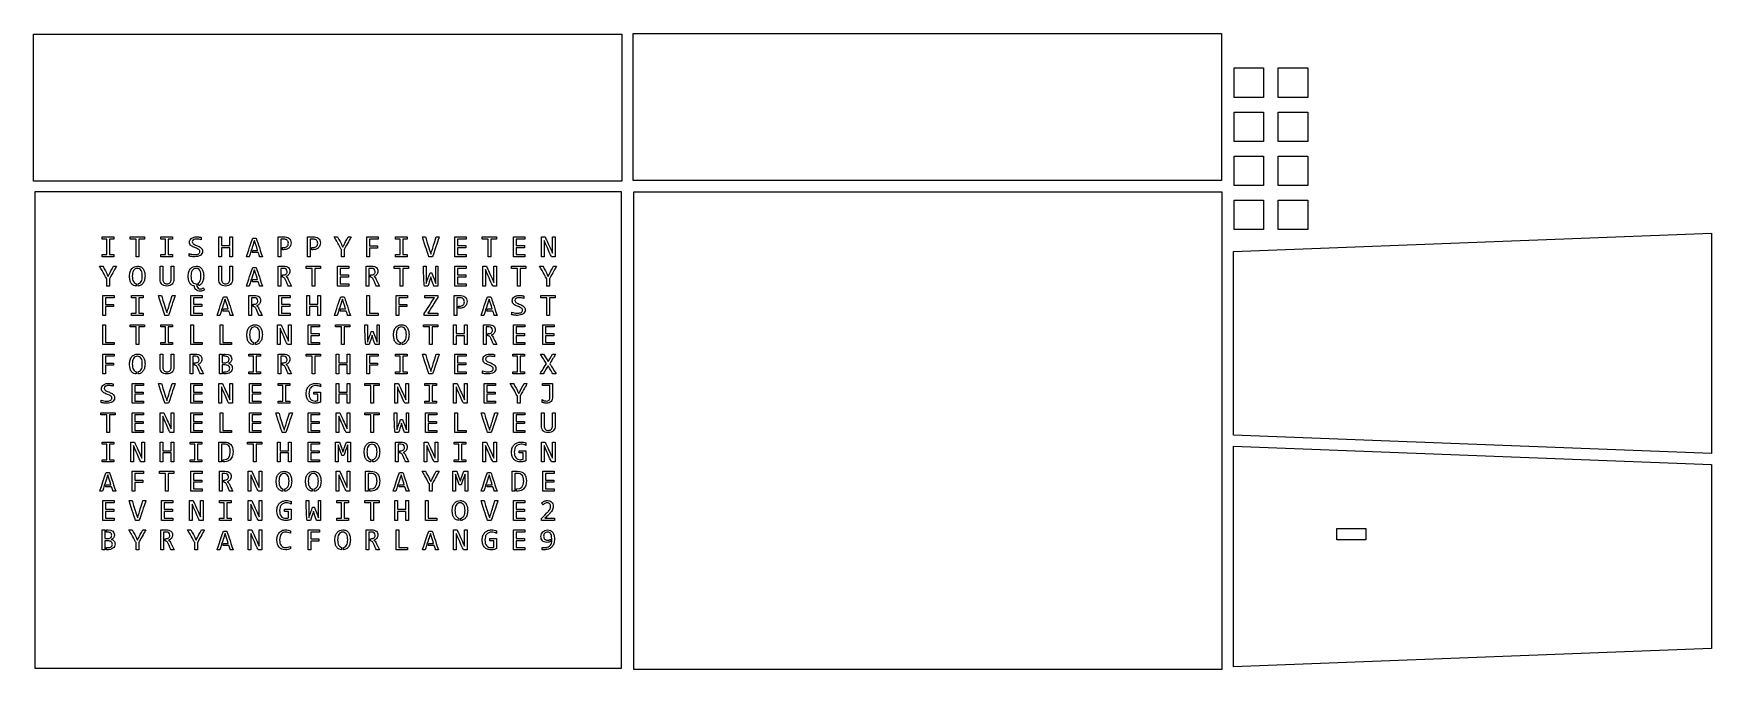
# Model space of a CAD drawing. Extents: x 0.02 to 5.97, y 0.02 to 2.27.
import ezdxf

# ---------------------------------------------------------------- set-up
doc = ezdxf.new("R2010")
doc.units = 0
doc.layers.get('0').update_dxf_attribs({"linetype": 'CONTINUOUS'})

msp = doc.modelspace()

# ---------------------------------------------------------------- linework, layer by layer
at = {"color": 7}
for points in [[(2.106286, 2.270326), (2.106286, 1.749493), (0.022952, 1.749493), (0.022952, 2.270326)], [(4.230221, 2.272762), (4.230221, 1.751929), (2.146888, 1.751929), (2.146888, 2.272762)], [(4.275697, 2.150681), (4.379863, 2.150681), (4.379863, 2.046514), (4.275697, 2.046514)], [(4.431947, 2.150681), (4.536113, 2.150681), (4.536113, 2.046514), (4.431947, 2.046514)], [(4.275697, 1.994431), (4.379863, 1.994431), (4.379863, 1.890265), (4.275697, 1.890265)], [(4.431947, 1.994431), (4.536113, 1.994431), (4.536113, 1.890265), (4.431947, 1.890265)], [(4.275697, 1.838181), (4.379863, 1.838181), (4.379863, 1.734015), (4.275697, 1.734015)], [(4.431947, 1.838181), (4.536113, 1.838181), (4.536113, 1.734015), (4.431947, 1.734015)], [(0.027177, 0.023694), (2.105317, 0.023694), (2.105317, 1.71121), (0.027177, 1.71121)], [(2.148649, 1.711807), (4.231982, 1.711807), (4.231982, 0.019099), (2.148649, 0.019099)], [(4.275697, 1.681931), (4.379863, 1.681931), (4.379863, 1.577764), (4.275697, 1.577764)], [(4.431947, 1.681931), (4.536113, 1.681931), (4.536113, 1.577764), (4.431947, 1.577764)], [(4.273438, 0.84906), (4.273438, 1.500102), (5.966146, 1.565206), (5.966146, 0.783956)], [(5.966146, 0.744894), (5.966146, 0.093852), (4.273437, 0.028748), (4.273437, 0.809998)], [(4.741851, 0.519223), (4.741851, 0.478903), (4.639031, 0.478903), (4.639031, 0.519223)]]:
    msp.add_lwpolyline(points, close=True, dxfattribs=at)
for points in [[(0.266059, 1.544356), (0.266059, 1.545634), (0.266059, 1.548225), (0.266059, 1.552129)], [(0.266059, 1.552129), (0.272902, 1.552129), (0.28654, 1.552129), (0.306973, 1.552129)], [(0.306973, 1.552129), (0.306973, 1.550875), (0.306973, 1.548284), (0.306973, 1.544356)], [(0.36542, 1.544356), (0.36542, 1.545657), (0.36542, 1.548249), (0.36542, 1.552129)], [(0.36542, 1.552129), (0.373731, 1.552129), (0.390399, 1.552129), (0.415426, 1.552129)], [(0.415426, 1.552129), (0.415426, 1.550828), (0.415426, 1.548237), (0.415426, 1.544356)], [(0.473873, 1.544356), (0.473873, 1.545634), (0.473873, 1.548225), (0.473873, 1.552129)], [(0.473873, 1.552129), (0.480716, 1.552129), (0.494354, 1.552129), (0.514787, 1.552129)], [(0.514787, 1.552129), (0.514787, 1.550875), (0.514787, 1.548284), (0.514787, 1.544356)], [(0.576999, 1.53999), (0.577993, 1.542309), (0.579521, 1.544356), (0.58158, 1.546131)], [(0.58158, 1.546131), (0.583711, 1.547953), (0.58641, 1.549396), (0.589678, 1.550461)], [(0.589678, 1.550461), (0.592922, 1.551573), (0.596816, 1.552129), (0.601362, 1.552129)], [(0.601362, 1.552129), (0.60257, 1.552129), (0.603848, 1.552129), (0.605198, 1.552129)], [(0.605198, 1.552129), (0.606524, 1.552129), (0.60785, 1.551976), (0.609176, 1.551668)], [(0.609176, 1.551668), (0.610573, 1.551502), (0.61197, 1.551301), (0.613366, 1.551064)], [(0.613366, 1.551064), (0.614692, 1.550757), (0.615912, 1.550449), (0.617024, 1.550142)], [(0.617024, 1.550142), (0.617024, 1.54832), (0.617024, 1.54561), (0.617024, 1.542013)], [(0.679414, 1.481708), (0.679414, 1.493421), (0.679414, 1.516895), (0.679414, 1.552129)], [(0.679414, 1.552129), (0.681001, 1.552129), (0.684162, 1.552129), (0.688897, 1.552129)], [(0.688897, 1.552129), (0.688897, 1.546971), (0.688897, 1.536689), (0.688897, 1.521284)], [(0.718055, 1.521284), (0.718055, 1.526443), (0.718055, 1.536725), (0.718055, 1.552129)], [(0.718055, 1.552129), (0.719617, 1.552129), (0.722778, 1.552129), (0.727537, 1.552129)], [(0.727537, 1.552129), (0.727537, 1.540416), (0.727537, 1.516942), (0.727537, 1.481708)], [(0.777035, 1.481708), (0.780729, 1.492711), (0.788116, 1.514671), (0.799197, 1.547586)], [(0.799197, 1.547586), (0.801327, 1.547586), (0.805483, 1.547586), (0.811662, 1.547586)], [(0.811662, 1.547586), (0.815356, 1.536606), (0.822672, 1.514647), (0.833611, 1.481708)], [(0.889501, 1.552129), (0.892745, 1.552129), (0.899244, 1.552129), (0.908999, 1.552129)], [(0.889501, 1.481708), (0.889501, 1.493398), (0.889501, 1.516871), (0.889501, 1.552129)], [(0.908999, 1.552129), (0.912385, 1.552129), (0.915664, 1.551763), (0.918837, 1.551029)], [(0.918837, 1.551029), (0.922033, 1.550248), (0.924791, 1.548994), (0.927112, 1.547267)], [(0.927112, 1.547267), (0.929527, 1.545492), (0.931433, 1.543232), (0.93283, 1.540487)], [(0.993408, 1.552129), (0.996652, 1.552129), (1.003151, 1.552129), (1.012906, 1.552129)], [(0.993408, 1.481708), (0.993408, 1.493398), (0.993408, 1.516871), (0.993408, 1.552129)], [(1.012906, 1.552129), (1.016292, 1.552129), (1.019571, 1.551763), (1.022744, 1.551029)], [(1.022744, 1.551029), (1.02594, 1.550248), (1.028698, 1.548994), (1.031019, 1.547267)], [(1.031019, 1.547267), (1.033434, 1.545492), (1.03534, 1.543232), (1.036737, 1.540487)], [(1.113226, 1.507158), (1.109035, 1.514635), (1.100654, 1.529626), (1.088081, 1.552129)], [(1.088081, 1.552129), (1.089999, 1.552129), (1.093835, 1.552129), (1.099588, 1.552129)], [(1.099588, 1.552129), (1.101837, 1.54787), (1.106395, 1.539304), (1.113261, 1.526431)], [(1.147853, 1.552129), (1.143662, 1.544581), (1.135281, 1.529484), (1.122708, 1.506838)], [(1.122993, 1.525366), (1.125337, 1.529839), (1.130001, 1.53876), (1.136986, 1.552129)], [(1.136986, 1.552129), (1.138761, 1.552129), (1.142384, 1.552129), (1.147853, 1.552129)], [(1.203495, 1.481708), (1.203495, 1.493421), (1.203495, 1.516895), (1.203495, 1.552129)], [(1.203495, 1.552129), (1.210125, 1.552129), (1.223384, 1.552129), (1.243272, 1.552129)], [(1.243272, 1.552129), (1.243272, 1.550828), (1.243272, 1.548237), (1.243272, 1.544356)], [(1.305129, 1.544356), (1.305129, 1.545634), (1.305129, 1.548225), (1.305129, 1.552129)], [(1.305129, 1.552129), (1.311972, 1.552129), (1.325609, 1.552129), (1.346043, 1.552129)], [(1.346043, 1.552129), (1.346043, 1.550875), (1.346043, 1.548284), (1.346043, 1.544356)], [(1.423278, 1.481708), (1.419442, 1.493421), (1.411735, 1.516895), (1.400157, 1.552129)], [(1.400157, 1.552129), (1.401933, 1.552129), (1.40552, 1.552129), (1.410918, 1.552129)], [(1.410918, 1.552129), (1.413404, 1.544226), (1.418412, 1.528407), (1.425941, 1.504673)], [(1.434465, 1.504673), (1.437022, 1.5126), (1.442065, 1.528419), (1.449594, 1.552129)], [(1.459716, 1.552129), (1.455738, 1.540416), (1.447854, 1.516942), (1.436063, 1.481708)], [(1.449594, 1.552129), (1.451299, 1.552129), (1.454673, 1.552129), (1.459716, 1.552129)], [(1.515216, 1.481708), (1.515216, 1.493421), (1.515216, 1.516895), (1.515216, 1.552129)], [(1.515216, 1.552129), (1.521846, 1.552129), (1.535105, 1.552129), (1.554993, 1.552129)], [(1.554993, 1.552129), (1.554993, 1.550875), (1.554993, 1.548284), (1.554993, 1.544356)], [(1.612304, 1.544356), (1.612304, 1.545657), (1.612304, 1.548249), (1.612304, 1.552129)], [(1.612304, 1.552129), (1.620615, 1.552129), (1.637283, 1.552129), (1.662309, 1.552129)], [(1.662309, 1.552129), (1.662309, 1.550828), (1.662309, 1.548237), (1.662309, 1.544356)], [(1.72303, 1.481708), (1.72303, 1.493421), (1.72303, 1.516895), (1.72303, 1.552129)], [(1.72303, 1.552129), (1.729659, 1.552129), (1.742918, 1.552129), (1.762807, 1.552129)], [(1.762807, 1.552129), (1.762807, 1.550875), (1.762807, 1.548284), (1.762807, 1.544356)], [(1.822391, 1.481708), (1.822391, 1.493421), (1.822391, 1.516895), (1.822391, 1.552129)], [(1.822391, 1.552129), (1.824475, 1.552129), (1.828701, 1.552129), (1.83507, 1.552129)], [(1.83507, 1.552129), (1.838172, 1.54522), (1.844458, 1.531389), (1.853928, 1.510636)], [(1.860641, 1.532181), (1.860641, 1.535494), (1.860641, 1.542144), (1.860641, 1.552129)], [(1.860641, 1.552129), (1.862251, 1.552129), (1.865412, 1.552129), (1.870123, 1.552129)], [(1.870123, 1.552129), (1.870123, 1.540416), (1.870123, 1.516942), (1.870123, 1.481708)], [(0.28197, 1.544356), (0.279342, 1.544356), (0.274038, 1.544356), (0.266059, 1.544356)], [(0.266059, 1.481708), (0.266059, 1.483009), (0.266059, 1.485601), (0.266059, 1.489481)], [(0.266059, 1.489481), (0.268735, 1.489481), (0.274038, 1.489481), (0.28197, 1.489481)], [(0.28197, 1.489481), (0.28197, 1.498663), (0.28197, 1.516954), (0.28197, 1.544356)], [(0.306973, 1.544356), (0.304345, 1.544356), (0.299171, 1.544356), (0.291453, 1.544356)], [(0.291453, 1.544356), (0.291453, 1.535198), (0.291453, 1.516907), (0.291453, 1.489481)], [(0.291453, 1.489481), (0.29401, 1.489481), (0.299183, 1.489481), (0.306973, 1.489481)], [(0.306973, 1.489481), (0.306973, 1.48818), (0.306973, 1.485589), (0.306973, 1.481708)], [(0.385877, 1.544356), (0.382491, 1.544356), (0.375672, 1.544356), (0.36542, 1.544356)], [(0.385877, 1.481708), (0.385877, 1.492143), (0.385877, 1.513026), (0.385877, 1.544356)], [(0.415426, 1.544356), (0.412087, 1.544356), (0.405399, 1.544356), (0.39536, 1.544356)], [(0.39536, 1.544356), (0.39536, 1.533944), (0.39536, 1.513062), (0.39536, 1.481708)], [(0.489784, 1.544356), (0.487156, 1.544356), (0.481852, 1.544356), (0.473873, 1.544356)], [(0.473873, 1.481708), (0.473873, 1.483009), (0.473873, 1.485601), (0.473873, 1.489481)], [(0.473873, 1.489481), (0.476549, 1.489481), (0.481852, 1.489481), (0.489784, 1.489481)], [(0.489784, 1.489481), (0.489784, 1.498663), (0.489784, 1.516954), (0.489784, 1.544356)], [(0.514787, 1.544356), (0.512159, 1.544356), (0.506985, 1.544356), (0.499267, 1.544356)], [(0.499267, 1.544356), (0.499267, 1.535198), (0.499267, 1.516907), (0.499267, 1.489481)], [(0.499267, 1.489481), (0.501824, 1.489481), (0.506997, 1.489481), (0.514787, 1.489481)], [(0.514787, 1.489481), (0.514787, 1.48818), (0.514787, 1.485589), (0.514787, 1.481708)], [(0.574371, 1.483909), (0.574371, 1.485873), (0.574371, 1.488831), (0.574371, 1.492782)], [(0.574371, 1.492782), (0.577023, 1.491694), (0.58003, 1.490877), (0.583392, 1.490333)], [(0.575507, 1.53314), (0.575507, 1.535459), (0.576005, 1.537742), (0.576999, 1.53999)], [(0.576999, 1.526076), (0.576005, 1.528064), (0.575507, 1.530418), (0.575507, 1.53314)], [(0.581154, 1.520894), (0.57945, 1.522385), (0.578064, 1.524112), (0.576999, 1.526076)], [(0.587014, 1.517132), (0.584812, 1.518244), (0.582859, 1.519498), (0.581154, 1.520894)], [(0.583392, 1.490333), (0.586754, 1.489765), (0.590554, 1.489481), (0.594792, 1.489481)], [(0.588826, 1.541729), (0.586268, 1.539978), (0.58499, 1.537588), (0.58499, 1.534559)], [(0.58499, 1.534559), (0.58499, 1.532666), (0.585523, 1.531057), (0.586588, 1.529732)], [(0.586588, 1.529732), (0.587654, 1.528383), (0.589027, 1.527177), (0.590708, 1.526112)], [(0.593762, 1.514186), (0.591465, 1.515085), (0.589216, 1.516067), (0.587014, 1.517132)], [(0.600901, 1.544356), (0.595408, 1.544356), (0.591383, 1.54348), (0.588826, 1.541729)], [(0.590708, 1.526112), (0.592413, 1.525047), (0.594354, 1.5241), (0.596532, 1.523272)], [(0.600368, 1.511559), (0.598237, 1.512387), (0.596035, 1.513263), (0.593762, 1.514186)], [(0.594792, 1.489481), (0.59787, 1.489481), (0.600486, 1.48973), (0.602641, 1.490227)], [(0.596532, 1.523272), (0.598734, 1.522349), (0.60096, 1.521474), (0.603209, 1.520646)], [(0.606228, 1.508684), (0.604523, 1.509678), (0.60257, 1.510636), (0.600368, 1.511559)], [(0.608785, 1.543824), (0.606086, 1.544179), (0.603458, 1.544356), (0.600901, 1.544356)], [(0.602641, 1.490227), (0.604795, 1.490724), (0.606548, 1.491434), (0.607897, 1.492356)], [(0.603209, 1.520646), (0.605482, 1.519723), (0.607684, 1.518705), (0.609815, 1.517593)], [(0.613722, 1.486535), (0.611236, 1.484926), (0.608335, 1.483743), (0.60502, 1.482986)], [(0.610383, 1.505099), (0.609318, 1.506424), (0.607933, 1.507619), (0.606228, 1.508684)], [(0.607897, 1.492356), (0.609341, 1.493279), (0.610383, 1.494403), (0.611022, 1.495728)], [(0.617024, 1.542013), (0.614325, 1.542794), (0.611579, 1.543398), (0.608785, 1.543824)], [(0.609815, 1.517593), (0.611993, 1.516528), (0.613935, 1.515227), (0.615639, 1.513689)], [(0.611875, 1.500343), (0.611875, 1.502236), (0.611378, 1.503821), (0.610383, 1.505099)], [(0.611022, 1.495728), (0.611591, 1.497124), (0.611875, 1.498663), (0.611875, 1.500343)], [(0.619333, 1.492782), (0.617936, 1.49025), (0.616066, 1.488168), (0.613722, 1.486535)], [(0.615639, 1.513689), (0.61732, 1.512198), (0.618694, 1.510423), (0.619759, 1.508364)], [(0.621357, 1.501337), (0.621357, 1.498095), (0.620683, 1.495243), (0.619333, 1.492782)], [(0.619759, 1.508364), (0.620825, 1.5064), (0.621357, 1.504058), (0.621357, 1.501337)], [(0.688897, 1.521284), (0.693774, 1.521284), (0.703494, 1.521284), (0.718055, 1.521284)], [(0.718055, 1.513511), (0.713177, 1.513511), (0.703458, 1.513511), (0.688897, 1.513511)], [(0.688897, 1.513511), (0.688897, 1.508211), (0.688897, 1.49761), (0.688897, 1.481708)], [(0.718055, 1.481708), (0.718055, 1.487009), (0.718055, 1.49761), (0.718055, 1.513511)], [(0.805057, 1.53928), (0.802002, 1.529697), (0.795823, 1.510506), (0.786518, 1.481708)], [(0.797066, 1.496651), (0.797492, 1.497953), (0.798344, 1.500544), (0.799623, 1.504425)], [(0.819014, 1.496651), (0.815391, 1.496651), (0.808075, 1.496651), (0.797066, 1.496651)], [(0.799623, 1.504425), (0.802393, 1.504425), (0.807969, 1.504425), (0.81635, 1.504425)], [(0.81635, 1.504425), (0.814504, 1.510246), (0.810739, 1.521864), (0.805057, 1.53928)], [(0.823702, 1.481708), (0.822921, 1.484145), (0.821358, 1.489126), (0.819014, 1.496651)], [(0.908715, 1.544356), (0.90656, 1.544356), (0.903317, 1.544356), (0.898984, 1.544356)], [(0.898984, 1.544356), (0.898984, 1.533992), (0.898984, 1.513109), (0.898984, 1.481708)], [(0.905092, 1.506696), (0.905092, 1.507998), (0.905092, 1.510589), (0.905092, 1.51447)], [(0.905092, 1.51447), (0.905519, 1.51447), (0.906418, 1.51447), (0.907792, 1.51447)], [(0.907614, 1.506696), (0.907069, 1.506696), (0.906229, 1.506696), (0.905092, 1.506696)], [(0.919973, 1.508755), (0.916516, 1.507382), (0.912397, 1.506696), (0.907614, 1.506696)], [(0.907792, 1.51447), (0.913474, 1.51447), (0.917854, 1.515735), (0.920932, 1.518267)], [(0.921003, 1.540665), (0.918067, 1.543126), (0.913971, 1.544356), (0.908715, 1.544356)], [(0.928532, 1.514221), (0.926283, 1.511973), (0.92343, 1.510151), (0.919973, 1.508755)], [(0.920932, 1.518267), (0.923963, 1.520776), (0.925478, 1.524645), (0.925478, 1.529874)], [(0.925478, 1.529874), (0.925478, 1.534559), (0.923986, 1.538156), (0.921003, 1.540665)], [(0.933362, 1.521817), (0.932321, 1.519001), (0.930711, 1.516469), (0.928532, 1.514221)], [(0.93283, 1.540487), (0.93425, 1.537742), (0.934961, 1.534418), (0.934961, 1.530513)], [(0.934961, 1.530513), (0.934961, 1.527532), (0.934428, 1.524633), (0.933362, 1.521817)], [(1.012622, 1.544356), (1.010467, 1.544356), (1.007224, 1.544356), (1.002891, 1.544356)], [(1.002891, 1.544356), (1.002891, 1.533992), (1.002891, 1.513109), (1.002891, 1.481708)], [(1.008999, 1.506696), (1.008999, 1.507998), (1.008999, 1.510589), (1.008999, 1.51447)], [(1.008999, 1.51447), (1.009425, 1.51447), (1.010325, 1.51447), (1.011698, 1.51447)], [(1.011521, 1.506696), (1.010976, 1.506696), (1.010136, 1.506696), (1.008999, 1.506696)], [(1.02388, 1.508755), (1.020423, 1.507382), (1.016304, 1.506696), (1.011521, 1.506696)], [(1.011698, 1.51447), (1.017381, 1.51447), (1.021761, 1.515735), (1.024839, 1.518267)], [(1.02491, 1.540665), (1.021974, 1.543126), (1.017878, 1.544356), (1.012622, 1.544356)], [(1.032439, 1.514221), (1.03019, 1.511973), (1.027337, 1.510151), (1.02388, 1.508755)], [(1.024839, 1.518267), (1.02787, 1.520776), (1.029385, 1.524645), (1.029385, 1.529874)], [(1.029385, 1.529874), (1.029385, 1.534559), (1.027893, 1.538156), (1.02491, 1.540665)], [(1.037269, 1.521817), (1.036228, 1.519001), (1.034618, 1.516469), (1.032439, 1.514221)], [(1.036737, 1.540487), (1.038157, 1.537742), (1.038868, 1.534418), (1.038868, 1.530513)], [(1.038868, 1.530513), (1.038868, 1.527532), (1.038335, 1.524633), (1.037269, 1.521817)], [(1.113226, 1.481708), (1.113226, 1.485944), (1.113226, 1.494427), (1.113226, 1.507158)], [(1.113261, 1.526431), (1.114114, 1.524704), (1.115807, 1.521261), (1.11834, 1.516102)], [(1.11834, 1.516102), (1.119121, 1.517617), (1.120672, 1.520705), (1.122993, 1.525366)], [(1.122708, 1.506838), (1.122708, 1.502673), (1.122708, 1.494297), (1.122708, 1.481708)], [(1.243272, 1.544356), (1.238253, 1.544356), (1.228154, 1.544356), (1.212978, 1.544356)], [(1.212978, 1.544356), (1.212978, 1.540357), (1.212978, 1.532347), (1.212978, 1.520326)], [(1.212978, 1.520326), (1.217666, 1.520326), (1.227006, 1.520326), (1.240999, 1.520326)], [(1.240999, 1.512553), (1.236382, 1.512553), (1.227042, 1.512553), (1.212978, 1.512553)], [(1.212978, 1.512553), (1.212978, 1.507394), (1.212978, 1.497113), (1.212978, 1.481708)], [(1.240999, 1.520326), (1.240999, 1.519072), (1.240999, 1.516481), (1.240999, 1.512553)], [(1.32104, 1.544356), (1.318412, 1.544356), (1.313108, 1.544356), (1.305129, 1.544356)], [(1.305129, 1.481708), (1.305129, 1.483009), (1.305129, 1.485601), (1.305129, 1.489481)], [(1.305129, 1.489481), (1.307805, 1.489481), (1.313108, 1.489481), (1.32104, 1.489481)], [(1.32104, 1.489481), (1.32104, 1.498663), (1.32104, 1.516954), (1.32104, 1.544356)], [(1.346043, 1.544356), (1.343414, 1.544356), (1.338241, 1.544356), (1.330522, 1.544356)], [(1.330522, 1.544356), (1.330522, 1.535198), (1.330522, 1.516907), (1.330522, 1.489481)], [(1.330522, 1.489481), (1.33308, 1.489481), (1.338253, 1.489481), (1.346043, 1.489481)], [(1.346043, 1.489481), (1.346043, 1.48818), (1.346043, 1.485589), (1.346043, 1.481708)], [(1.425941, 1.504673), (1.426652, 1.502378), (1.428072, 1.49774), (1.430203, 1.490759)], [(1.430203, 1.490759), (1.430913, 1.493078), (1.432334, 1.497716), (1.434465, 1.504673)], [(1.554993, 1.544356), (1.549926, 1.544356), (1.539828, 1.544356), (1.524699, 1.544356)], [(1.524699, 1.544356), (1.524699, 1.540499), (1.524699, 1.532808), (1.524699, 1.521284)], [(1.524699, 1.521284), (1.529552, 1.521284), (1.539272, 1.521284), (1.553856, 1.521284)], [(1.553856, 1.513511), (1.549003, 1.513511), (1.539283, 1.513511), (1.524699, 1.513511)], [(1.524699, 1.513511), (1.524699, 1.509512), (1.524699, 1.501502), (1.524699, 1.489481)], [(1.524699, 1.489481), (1.529765, 1.489481), (1.539864, 1.489481), (1.554993, 1.489481)], [(1.553856, 1.521284), (1.553856, 1.519983), (1.553856, 1.517392), (1.553856, 1.513511)], [(1.554993, 1.489481), (1.554993, 1.48818), (1.554993, 1.485589), (1.554993, 1.481708)], [(1.632761, 1.544356), (1.629375, 1.544356), (1.622556, 1.544356), (1.612304, 1.544356)], [(1.632761, 1.481708), (1.632761, 1.492143), (1.632761, 1.513026), (1.632761, 1.544356)], [(1.662309, 1.544356), (1.658971, 1.544356), (1.652282, 1.544356), (1.642243, 1.544356)], [(1.642243, 1.544356), (1.642243, 1.533944), (1.642243, 1.513062), (1.642243, 1.481708)], [(1.762807, 1.544356), (1.75774, 1.544356), (1.747642, 1.544356), (1.732513, 1.544356)], [(1.732513, 1.544356), (1.732513, 1.540499), (1.732513, 1.532808), (1.732513, 1.521284)], [(1.732513, 1.521284), (1.737366, 1.521284), (1.747086, 1.521284), (1.76167, 1.521284)], [(1.76167, 1.513511), (1.756817, 1.513511), (1.747097, 1.513511), (1.732513, 1.513511)], [(1.732513, 1.513511), (1.732513, 1.509512), (1.732513, 1.501502), (1.732513, 1.489481)], [(1.732513, 1.489481), (1.737579, 1.489481), (1.747677, 1.489481), (1.762807, 1.489481)], [(1.76167, 1.521284), (1.76167, 1.519983), (1.76167, 1.517392), (1.76167, 1.513511)], [(1.762807, 1.489481), (1.762807, 1.48818), (1.762807, 1.485589), (1.762807, 1.481708)], [(1.837449, 1.525721), (1.83655, 1.52804), (1.834691, 1.532749), (1.831874, 1.539848)], [(1.831874, 1.539848), (1.831874, 1.533885), (1.831874, 1.522018), (1.831874, 1.504247)], [(1.831874, 1.504247), (1.831874, 1.500508), (1.831874, 1.492995), (1.831874, 1.481708)], [(1.857231, 1.481708), (1.853917, 1.489044), (1.847323, 1.503715), (1.837449, 1.525721)], [(1.853928, 1.510636), (1.855018, 1.507891), (1.857255, 1.502496), (1.860641, 1.494451)], [(1.860641, 1.494451), (1.860641, 1.500769), (1.860641, 1.513346), (1.860641, 1.532181)], [(0.28197, 1.40331), (0.277779, 1.410788), (0.269398, 1.425779), (0.256825, 1.448282)], [(0.256825, 1.448282), (0.258743, 1.448282), (0.262579, 1.448282), (0.268332, 1.448282)], [(0.306973, 1.481708), (0.30013, 1.481708), (0.286492, 1.481708), (0.266059, 1.481708)], [(0.268332, 1.448282), (0.270582, 1.444023), (0.275139, 1.435457), (0.282006, 1.422584)], [(0.316597, 1.448282), (0.312407, 1.440734), (0.304025, 1.425637), (0.291453, 1.402991)], [(0.291737, 1.421519), (0.294081, 1.425992), (0.298745, 1.434913), (0.30573, 1.448282)], [(0.30573, 1.448282), (0.307506, 1.448282), (0.311128, 1.448282), (0.316597, 1.448282)], [(0.363147, 1.412504), (0.363147, 1.418656), (0.36387, 1.423992), (0.365314, 1.428512)], [(0.365314, 1.428512), (0.366735, 1.432984), (0.3687, 1.436652), (0.371209, 1.439515)], [(0.371209, 1.439515), (0.37379, 1.442497), (0.376773, 1.444685), (0.380159, 1.446082)], [(0.376714, 1.432558), (0.375317, 1.430073), (0.374287, 1.427175), (0.373624, 1.423862)], [(0.38229, 1.438379), (0.380065, 1.436983), (0.378206, 1.435043), (0.376714, 1.432558)], [(0.380159, 1.446082), (0.383521, 1.447549), (0.387073, 1.448282), (0.390814, 1.448282)], [(0.390245, 1.440509), (0.387144, 1.440509), (0.384492, 1.439799), (0.38229, 1.438379)], [(0.39536, 1.481708), (0.393773, 1.481708), (0.390612, 1.481708), (0.385877, 1.481708)], [(0.398556, 1.438379), (0.396283, 1.439799), (0.393513, 1.440509), (0.390245, 1.440509)], [(0.390814, 1.448282), (0.395312, 1.448282), (0.399254, 1.447442), (0.40264, 1.445762)], [(0.404132, 1.432771), (0.402711, 1.435185), (0.400853, 1.437054), (0.398556, 1.438379)], [(0.40264, 1.445762), (0.406002, 1.444153), (0.408796, 1.441834), (0.411022, 1.438805)], [(0.407222, 1.42411), (0.40663, 1.427494), (0.4056, 1.430381), (0.404132, 1.432771)], [(0.411022, 1.438805), (0.413247, 1.435776), (0.41494, 1.432132), (0.4161, 1.427873)], [(0.4161, 1.427873), (0.417166, 1.423495), (0.417699, 1.418644), (0.417699, 1.41332)], [(0.4716, 1.401571), (0.4716, 1.412007), (0.4716, 1.427577), (0.4716, 1.448282)], [(0.4716, 1.448282), (0.473163, 1.448282), (0.476324, 1.448282), (0.481083, 1.448282)], [(0.514787, 1.481708), (0.507944, 1.481708), (0.494306, 1.481708), (0.473873, 1.481708)], [(0.481083, 1.448282), (0.481083, 1.440615), (0.481083, 1.42527), (0.481083, 1.402246)], [(0.510241, 1.402352), (0.510241, 1.412575), (0.510241, 1.427885), (0.510241, 1.448282)], [(0.510241, 1.448282), (0.511803, 1.448282), (0.514964, 1.448282), (0.519723, 1.448282)], [(0.519723, 1.448282), (0.519723, 1.440757), (0.519723, 1.425684), (0.519723, 1.403062)], [(0.570961, 1.412007), (0.570961, 1.418254), (0.571719, 1.423673), (0.573234, 1.428263)], [(0.573234, 1.428263), (0.574655, 1.432807), (0.576656, 1.436557), (0.579236, 1.439515)], [(0.578384, 1.483092), (0.576845, 1.483376), (0.575507, 1.483648), (0.574371, 1.483909)], [(0.583072, 1.482418), (0.581438, 1.482607), (0.579876, 1.482832), (0.578384, 1.483092)], [(0.579236, 1.439515), (0.581746, 1.442473), (0.584694, 1.444662), (0.58808, 1.446082)], [(0.584741, 1.432558), (0.583273, 1.430144), (0.582208, 1.427317), (0.581545, 1.424075)], [(0.588364, 1.481921), (0.586541, 1.482039), (0.584777, 1.482205), (0.583072, 1.482418)], [(0.590175, 1.438379), (0.58795, 1.436959), (0.586138, 1.435019), (0.584741, 1.432558)], [(0.58808, 1.446082), (0.591442, 1.447549), (0.595029, 1.448282), (0.598841, 1.448282)], [(0.593904, 1.481708), (0.591986, 1.481708), (0.59014, 1.481779), (0.588364, 1.481921)], [(0.598237, 1.440509), (0.595064, 1.440509), (0.592377, 1.439799), (0.590175, 1.438379)], [(0.60502, 1.482986), (0.601635, 1.482134), (0.597929, 1.481708), (0.593904, 1.481708)], [(0.606406, 1.438379), (0.604133, 1.439799), (0.60141, 1.440509), (0.598237, 1.440509)], [(0.598841, 1.448282), (0.603363, 1.448282), (0.60727, 1.447513), (0.610561, 1.445975)], [(0.611946, 1.432771), (0.610549, 1.435161), (0.608702, 1.43703), (0.606406, 1.438379)], [(0.610561, 1.445975), (0.613923, 1.444342), (0.616717, 1.442011), (0.618942, 1.438983)], [(0.615036, 1.424039), (0.614373, 1.427447), (0.613343, 1.430357), (0.611946, 1.432771)], [(0.618942, 1.438983), (0.621168, 1.435954), (0.622825, 1.432333), (0.623914, 1.428121)], [(0.623914, 1.428121), (0.62498, 1.423815), (0.625513, 1.418999), (0.625513, 1.413675)], [(0.688897, 1.481708), (0.687311, 1.481708), (0.68415, 1.481708), (0.679414, 1.481708)], [(0.679414, 1.401571), (0.679414, 1.412007), (0.679414, 1.427577), (0.679414, 1.448282)], [(0.679414, 1.448282), (0.680977, 1.448282), (0.684138, 1.448282), (0.688897, 1.448282)], [(0.688897, 1.448282), (0.688897, 1.440615), (0.688897, 1.42527), (0.688897, 1.402246)], [(0.727537, 1.481708), (0.725975, 1.481708), (0.722814, 1.481708), (0.718055, 1.481708)], [(0.718055, 1.402352), (0.718055, 1.412575), (0.718055, 1.427885), (0.718055, 1.448282)], [(0.718055, 1.448282), (0.719617, 1.448282), (0.722778, 1.448282), (0.727537, 1.448282)], [(0.727537, 1.448282), (0.727537, 1.440757), (0.727537, 1.425684), (0.727537, 1.403062)], [(0.786518, 1.481708), (0.784955, 1.481708), (0.781794, 1.481708), (0.777035, 1.481708)], [(0.777035, 1.377861), (0.780729, 1.388864), (0.788116, 1.410824), (0.799197, 1.443739)], [(0.805057, 1.435433), (0.802002, 1.42585), (0.795823, 1.406659), (0.786518, 1.377861)], [(0.799197, 1.443739), (0.801327, 1.443739), (0.805483, 1.443739), (0.811662, 1.443739)], [(0.81635, 1.400577), (0.814504, 1.406399), (0.810739, 1.418017), (0.805057, 1.435433)], [(0.811662, 1.443739), (0.815356, 1.432759), (0.822672, 1.4108), (0.833611, 1.377861)], [(0.833611, 1.481708), (0.831977, 1.481708), (0.828674, 1.481708), (0.823702, 1.481708)], [(0.898984, 1.481708), (0.897421, 1.481708), (0.89426, 1.481708), (0.889501, 1.481708)], [(0.889501, 1.448282), (0.892603, 1.448282), (0.898771, 1.448282), (0.908005, 1.448282)], [(0.889501, 1.377861), (0.889501, 1.38955), (0.889501, 1.413024), (0.889501, 1.448282)], [(0.907969, 1.440509), (0.90598, 1.440509), (0.902985, 1.440509), (0.898984, 1.440509)], [(0.898984, 1.440509), (0.898984, 1.430073), (0.898984, 1.409191), (0.898984, 1.377861)], [(0.917807, 1.437705), (0.91551, 1.439574), (0.912231, 1.440509), (0.907969, 1.440509)], [(0.908005, 1.448282), (0.912006, 1.448282), (0.915451, 1.447856), (0.918339, 1.447004)], [(0.921323, 1.429186), (0.921323, 1.432925), (0.920151, 1.435764), (0.917807, 1.437705)], [(0.918339, 1.447004), (0.921228, 1.446129), (0.923584, 1.444875), (0.925407, 1.443242)], [(0.920257, 1.424004), (0.920968, 1.425518), (0.921323, 1.427246), (0.921323, 1.429186)], [(0.925407, 1.443242), (0.927325, 1.441562), (0.928698, 1.439621), (0.929527, 1.437421)], [(0.929527, 1.437421), (0.930379, 1.435126), (0.930805, 1.432617), (0.930805, 1.429896)], [(0.930805, 1.429896), (0.930805, 1.427672), (0.930497, 1.425589), (0.929882, 1.423649)], [(0.988862, 1.440509), (0.988862, 1.44181), (0.988862, 1.444401), (0.988862, 1.448282)], [(0.988862, 1.448282), (0.997173, 1.448282), (1.013841, 1.448282), (1.038868, 1.448282)], [(1.009319, 1.440509), (1.005933, 1.440509), (0.999114, 1.440509), (0.988862, 1.440509)], [(1.002891, 1.481708), (1.001328, 1.481708), (0.998167, 1.481708), (0.993408, 1.481708)], [(1.009319, 1.377861), (1.009319, 1.388296), (1.009319, 1.409179), (1.009319, 1.440509)], [(1.038868, 1.440509), (1.035529, 1.440509), (1.02884, 1.440509), (1.018802, 1.440509)], [(1.018802, 1.440509), (1.018802, 1.430097), (1.018802, 1.409214), (1.018802, 1.377861)], [(1.038868, 1.448282), (1.038868, 1.446981), (1.038868, 1.44439), (1.038868, 1.440509)], [(1.099588, 1.377861), (1.099588, 1.389574), (1.099588, 1.413048), (1.099588, 1.448282)], [(1.099588, 1.448282), (1.106218, 1.448282), (1.119477, 1.448282), (1.139365, 1.448282)], [(1.139365, 1.440509), (1.134298, 1.440509), (1.1242, 1.440509), (1.109071, 1.440509)], [(1.109071, 1.440509), (1.109071, 1.436652), (1.109071, 1.428961), (1.109071, 1.417437)], [(1.122708, 1.481708), (1.121122, 1.481708), (1.117961, 1.481708), (1.113226, 1.481708)], [(1.139365, 1.448282), (1.139365, 1.447028), (1.139365, 1.444437), (1.139365, 1.440509)], [(1.201222, 1.448282), (1.204324, 1.448282), (1.210492, 1.448282), (1.219726, 1.448282)], [(1.201222, 1.377861), (1.201222, 1.38955), (1.201222, 1.413024), (1.201222, 1.448282)], [(1.212978, 1.481708), (1.211439, 1.481708), (1.208278, 1.481708), (1.203495, 1.481708)], [(1.21969, 1.440509), (1.217701, 1.440509), (1.214706, 1.440509), (1.210705, 1.440509)], [(1.210705, 1.440509), (1.210705, 1.430073), (1.210705, 1.409191), (1.210705, 1.377861)], [(1.229528, 1.437705), (1.227231, 1.439574), (1.223952, 1.440509), (1.21969, 1.440509)], [(1.219726, 1.448282), (1.223727, 1.448282), (1.227172, 1.447856), (1.23006, 1.447004)], [(1.233044, 1.429186), (1.233044, 1.432925), (1.231872, 1.435764), (1.229528, 1.437705)], [(1.23006, 1.447004), (1.232949, 1.446129), (1.235305, 1.444875), (1.237128, 1.443242)], [(1.231978, 1.424004), (1.232689, 1.425518), (1.233044, 1.427246), (1.233044, 1.429186)], [(1.237128, 1.443242), (1.239046, 1.441562), (1.240419, 1.439621), (1.241248, 1.437421)], [(1.241248, 1.437421), (1.2421, 1.435126), (1.242526, 1.432617), (1.242526, 1.429896)], [(1.242526, 1.429896), (1.242526, 1.427672), (1.242218, 1.425589), (1.241603, 1.423649)], [(1.300583, 1.440509), (1.300583, 1.44181), (1.300583, 1.444401), (1.300583, 1.448282)], [(1.300583, 1.448282), (1.308894, 1.448282), (1.325562, 1.448282), (1.350588, 1.448282)], [(1.32104, 1.440509), (1.317654, 1.440509), (1.310835, 1.440509), (1.300583, 1.440509)], [(1.346043, 1.481708), (1.3392, 1.481708), (1.325562, 1.481708), (1.305129, 1.481708)], [(1.32104, 1.377861), (1.32104, 1.388296), (1.32104, 1.409179), (1.32104, 1.440509)], [(1.350588, 1.440509), (1.34725, 1.440509), (1.340561, 1.440509), (1.330522, 1.440509)], [(1.330522, 1.440509), (1.330522, 1.430097), (1.330522, 1.409214), (1.330522, 1.377861)], [(1.350588, 1.448282), (1.350588, 1.446981), (1.350588, 1.44439), (1.350588, 1.440509)], [(1.407758, 1.377861), (1.405579, 1.389574), (1.40449, 1.413048), (1.40449, 1.448282)], [(1.40449, 1.448282), (1.406076, 1.448282), (1.409237, 1.448282), (1.413973, 1.448282)], [(1.413973, 1.448282), (1.413973, 1.440284), (1.413973, 1.424311), (1.413973, 1.400364)], [(1.436063, 1.481708), (1.433932, 1.481708), (1.42967, 1.481708), (1.423278, 1.481708)], [(1.447677, 1.396921), (1.447677, 1.405487), (1.447677, 1.422608), (1.447677, 1.448282)], [(1.447677, 1.448282), (1.448837, 1.448282), (1.45111, 1.448282), (1.454495, 1.448282)], [(1.454495, 1.448282), (1.454495, 1.436569), (1.454495, 1.413095), (1.454495, 1.377861)], [(1.554993, 1.481708), (1.548363, 1.481708), (1.535104, 1.481708), (1.515216, 1.481708)], [(1.515216, 1.377861), (1.515216, 1.389574), (1.515216, 1.413048), (1.515216, 1.448282)], [(1.515216, 1.448282), (1.521846, 1.448282), (1.535105, 1.448282), (1.554993, 1.448282)], [(1.554993, 1.440509), (1.549926, 1.440509), (1.539828, 1.440509), (1.524699, 1.440509)], [(1.524699, 1.440509), (1.524699, 1.436652), (1.524699, 1.428961), (1.524699, 1.417437)], [(1.554993, 1.448282), (1.554993, 1.447028), (1.554993, 1.444437), (1.554993, 1.440509)], [(1.614577, 1.377861), (1.614577, 1.389574), (1.614577, 1.413048), (1.614577, 1.448282)], [(1.614577, 1.448282), (1.616661, 1.448282), (1.620887, 1.448282), (1.627256, 1.448282)], [(1.629635, 1.421874), (1.628736, 1.424193), (1.626877, 1.428902), (1.62406, 1.436001)], [(1.62406, 1.436001), (1.62406, 1.430038), (1.62406, 1.418171), (1.62406, 1.4004)], [(1.627256, 1.448282), (1.630358, 1.441373), (1.636644, 1.427541), (1.646115, 1.406789)], [(1.642243, 1.481708), (1.640657, 1.481708), (1.637496, 1.481708), (1.632761, 1.481708)], [(1.652827, 1.428334), (1.652827, 1.431647), (1.652827, 1.438296), (1.652827, 1.448282)], [(1.652827, 1.448282), (1.654437, 1.448282), (1.657598, 1.448282), (1.662309, 1.448282)], [(1.652827, 1.390603), (1.652827, 1.396921), (1.652827, 1.409498), (1.652827, 1.428334)], [(1.662309, 1.448282), (1.662309, 1.436569), (1.662309, 1.413095), (1.662309, 1.377861)], [(1.716211, 1.440509), (1.716211, 1.44181), (1.716211, 1.444401), (1.716211, 1.448282)], [(1.716211, 1.448282), (1.724522, 1.448282), (1.74119, 1.448282), (1.766216, 1.448282)], [(1.736668, 1.440509), (1.733282, 1.440509), (1.726463, 1.440509), (1.716211, 1.440509)], [(1.762807, 1.481708), (1.756177, 1.481708), (1.742918, 1.481708), (1.72303, 1.481708)], [(1.736668, 1.377861), (1.736668, 1.388296), (1.736668, 1.409179), (1.736668, 1.440509)], [(1.766216, 1.440509), (1.762878, 1.440509), (1.756189, 1.440509), (1.74615, 1.440509)], [(1.74615, 1.440509), (1.74615, 1.430097), (1.74615, 1.409214), (1.74615, 1.377861)], [(1.766216, 1.448282), (1.766216, 1.446981), (1.766216, 1.44439), (1.766216, 1.440509)], [(1.840575, 1.40331), (1.836384, 1.410788), (1.828002, 1.425779), (1.81543, 1.448282)], [(1.81543, 1.448282), (1.817348, 1.448282), (1.821184, 1.448282), (1.826937, 1.448282)], [(1.831874, 1.481708), (1.830264, 1.481708), (1.827103, 1.481708), (1.822391, 1.481708)], [(1.826937, 1.448282), (1.829186, 1.444023), (1.833744, 1.435457), (1.84061, 1.422584)], [(1.875202, 1.448282), (1.871011, 1.440734), (1.86263, 1.425637), (1.850057, 1.402991)], [(1.850341, 1.421519), (1.852685, 1.425992), (1.85735, 1.434913), (1.864334, 1.448282)], [(1.870123, 1.481708), (1.867969, 1.481708), (1.863671, 1.481708), (1.857231, 1.481708)], [(1.864334, 1.448282), (1.86611, 1.448282), (1.869733, 1.448282), (1.875202, 1.448282)], [(0.28197, 1.377861), (0.28197, 1.382097), (0.28197, 1.39058), (0.28197, 1.40331)], [(0.291453, 1.377861), (0.289866, 1.377861), (0.286706, 1.377861), (0.28197, 1.377861)], [(0.282006, 1.422584), (0.282858, 1.420857), (0.284551, 1.417414), (0.287084, 1.412255)], [(0.287084, 1.412255), (0.287866, 1.41377), (0.289416, 1.416858), (0.291737, 1.421519)], [(0.291453, 1.402991), (0.291453, 1.398826), (0.291453, 1.39045), (0.291453, 1.377861)], [(0.364746, 1.397844), (0.36368, 1.402198), (0.363147, 1.407085), (0.363147, 1.412504)], [(0.369576, 1.386912), (0.367374, 1.389941), (0.365764, 1.393585), (0.364746, 1.397844)], [(0.377957, 1.379955), (0.374666, 1.381493), (0.371872, 1.383812), (0.369576, 1.386912)], [(0.373624, 1.423862), (0.372962, 1.420525), (0.37263, 1.417047), (0.37263, 1.413426)], [(0.37263, 1.413426), (0.37263, 1.409262), (0.372962, 1.405476), (0.373624, 1.402068)], [(0.373624, 1.402068), (0.374287, 1.398755), (0.375317, 1.395892), (0.376714, 1.393478)], [(0.376714, 1.393478), (0.378182, 1.391018), (0.380029, 1.389113), (0.382255, 1.387764)], [(0.386658, 1.377861), (0.383865, 1.377861), (0.380964, 1.378559), (0.377957, 1.379955)], [(0.382255, 1.387764), (0.38358, 1.386746), (0.385048, 1.386131), (0.386658, 1.385918)], [(0.386658, 1.385918), (0.386658, 1.384143), (0.386658, 1.381458), (0.386658, 1.377861)], [(0.393513, 1.385812), (0.394626, 1.385954), (0.396248, 1.38664), (0.398378, 1.38787)], [(0.393513, 1.377861), (0.393513, 1.379636), (0.393513, 1.382286), (0.393513, 1.385812)], [(0.400509, 1.379636), (0.397644, 1.378452), (0.395312, 1.377861), (0.393513, 1.377861)], [(0.398378, 1.38787), (0.400651, 1.389337), (0.402498, 1.391278), (0.403919, 1.393691)], [(0.409317, 1.386167), (0.406878, 1.38328), (0.403942, 1.381103), (0.400509, 1.379636)], [(0.403919, 1.393691), (0.405458, 1.396152), (0.406559, 1.399004), (0.407222, 1.402246)], [(0.408216, 1.412859), (0.408216, 1.416952), (0.407885, 1.420703), (0.407222, 1.42411)], [(0.407222, 1.402246), (0.407885, 1.405582), (0.408216, 1.40912), (0.408216, 1.412859)], [(0.415426, 1.397347), (0.413934, 1.392851), (0.411898, 1.389124), (0.409317, 1.386167)], [(0.417699, 1.41332), (0.417699, 1.407144), (0.416941, 1.40182), (0.415426, 1.397347)], [(0.472879, 1.39181), (0.472027, 1.394768), (0.4716, 1.398022), (0.4716, 1.401571)], [(0.476892, 1.384321), (0.475069, 1.38638), (0.473731, 1.388876), (0.472879, 1.39181)], [(0.484315, 1.379565), (0.481284, 1.3807), (0.47881, 1.382286), (0.476892, 1.384321)], [(0.481083, 1.402246), (0.481083, 1.399548), (0.481332, 1.397182), (0.481829, 1.395147)], [(0.481829, 1.395147), (0.482326, 1.393017), (0.483167, 1.391278), (0.48435, 1.389929)], [(0.49536, 1.377861), (0.49098, 1.377861), (0.487298, 1.378429), (0.484315, 1.379565)], [(0.48435, 1.389929), (0.485487, 1.388486), (0.486967, 1.387409), (0.48879, 1.386699)], [(0.48879, 1.386699), (0.490684, 1.385989), (0.492945, 1.385634), (0.495573, 1.385634)], [(0.50573, 1.379671), (0.5027, 1.378464), (0.499243, 1.377861), (0.49536, 1.377861)], [(0.495573, 1.385634), (0.500569, 1.385634), (0.504262, 1.387101), (0.506654, 1.390036)], [(0.513366, 1.38464), (0.511306, 1.382463), (0.508761, 1.380807), (0.50573, 1.379671)], [(0.506654, 1.390036), (0.509045, 1.393017), (0.510241, 1.397123), (0.510241, 1.402352)], [(0.518125, 1.392662), (0.51706, 1.389539), (0.515473, 1.386865), (0.513366, 1.38464)], [(0.519723, 1.403062), (0.519723, 1.399158), (0.519191, 1.395691), (0.518125, 1.392662)], [(0.572347, 1.398732), (0.571423, 1.40266), (0.570961, 1.407085), (0.570961, 1.412007)], [(0.576431, 1.388296), (0.574655, 1.391254), (0.573294, 1.394733), (0.572347, 1.398732)], [(0.583285, 1.381233), (0.580491, 1.382984), (0.578207, 1.385338), (0.576431, 1.388296)], [(0.581545, 1.424075), (0.580811, 1.420786), (0.580444, 1.417331), (0.580444, 1.41371)], [(0.580444, 1.41371), (0.580444, 1.409546), (0.580775, 1.405724), (0.581438, 1.402246)], [(0.581438, 1.402246), (0.582078, 1.398838), (0.583096, 1.395928), (0.584493, 1.393514)], [(0.593052, 1.377754), (0.589264, 1.378322), (0.586008, 1.379482), (0.583285, 1.381233)], [(0.584493, 1.393514), (0.585866, 1.391053), (0.587677, 1.389148), (0.589926, 1.387799)], [(0.589926, 1.387799), (0.592176, 1.386498), (0.594863, 1.385847), (0.597988, 1.385847)], [(0.594686, 1.369875), (0.593596, 1.372146), (0.593052, 1.374773), (0.593052, 1.377754)], [(0.599018, 1.364231), (0.59729, 1.365698), (0.595846, 1.367579), (0.594686, 1.369875)], [(0.597988, 1.385847), (0.598438, 1.385847), (0.598841, 1.385847), (0.599196, 1.385847)], [(0.599196, 1.385847), (0.599622, 1.385847), (0.60006, 1.385883), (0.60051, 1.385954)], [(0.60051, 1.385954), (0.600794, 1.384108), (0.601197, 1.381387), (0.601717, 1.37779)], [(0.601717, 1.37779), (0.602286, 1.374666), (0.603552, 1.372158), (0.605518, 1.370265)], [(0.605518, 1.370265), (0.607554, 1.368396), (0.610383, 1.367461), (0.614006, 1.367461)], [(0.606192, 1.387764), (0.607139, 1.388403), (0.607944, 1.389077), (0.608607, 1.389787)], [(0.608288, 1.379671), (0.607838, 1.381446), (0.607139, 1.384143), (0.606192, 1.387764)], [(0.61223, 1.381552), (0.61088, 1.380653), (0.609566, 1.380026), (0.608288, 1.379671)], [(0.608607, 1.389787), (0.60972, 1.390852), (0.610762, 1.392165), (0.611733, 1.393727)], [(0.611733, 1.393727), (0.613201, 1.396188), (0.614266, 1.399051), (0.614929, 1.402317)], [(0.6188, 1.388119), (0.616764, 1.385232), (0.614574, 1.383043), (0.61223, 1.381552)], [(0.614006, 1.367461), (0.615758, 1.367461), (0.617474, 1.367709), (0.619155, 1.368206)], [(0.614929, 1.402317), (0.615663, 1.405606), (0.61603, 1.40912), (0.61603, 1.412859)], [(0.61603, 1.412859), (0.61603, 1.416976), (0.615699, 1.420703), (0.615036, 1.424039)], [(0.623701, 1.398874), (0.622494, 1.394591), (0.62086, 1.391006), (0.6188, 1.388119)], [(0.619155, 1.368206), (0.620813, 1.368774), (0.622517, 1.369733), (0.62427, 1.371081)], [(0.625513, 1.413675), (0.625513, 1.408019), (0.624909, 1.403086), (0.623701, 1.398874)], [(0.62427, 1.371081), (0.62498, 1.37004), (0.626389, 1.367922), (0.628496, 1.364728)], [(0.680693, 1.39181), (0.679841, 1.394768), (0.679414, 1.398022), (0.679414, 1.401571)], [(0.684706, 1.384321), (0.682883, 1.38638), (0.681545, 1.388876), (0.680693, 1.39181)], [(0.692129, 1.379565), (0.689098, 1.3807), (0.686624, 1.382286), (0.684706, 1.384321)], [(0.688897, 1.402246), (0.688897, 1.399548), (0.689145, 1.397182), (0.689643, 1.395147)], [(0.689643, 1.395147), (0.69014, 1.393017), (0.69098, 1.391278), (0.692164, 1.389929)], [(0.703174, 1.377861), (0.698794, 1.377861), (0.695112, 1.378429), (0.692129, 1.379565)], [(0.692164, 1.389929), (0.693301, 1.388486), (0.694781, 1.387409), (0.696604, 1.386699)], [(0.696604, 1.386699), (0.698498, 1.385989), (0.700759, 1.385634), (0.703387, 1.385634)], [(0.713544, 1.379671), (0.710514, 1.378464), (0.707057, 1.377861), (0.703174, 1.377861)], [(0.703387, 1.385634), (0.708383, 1.385634), (0.712076, 1.387101), (0.714468, 1.390036)], [(0.72118, 1.38464), (0.71912, 1.382463), (0.716575, 1.380807), (0.713544, 1.379671)], [(0.714468, 1.390036), (0.716859, 1.393017), (0.718055, 1.397123), (0.718055, 1.402352)], [(0.725939, 1.392662), (0.724874, 1.389539), (0.723287, 1.386865), (0.72118, 1.38464)], [(0.727537, 1.403062), (0.727537, 1.399158), (0.727005, 1.395691), (0.725939, 1.392662)], [(0.786518, 1.377861), (0.784955, 1.377861), (0.781794, 1.377861), (0.777035, 1.377861)], [(0.797066, 1.392804), (0.797492, 1.394106), (0.798344, 1.396697), (0.799623, 1.400577)], [(0.819014, 1.392804), (0.815391, 1.392804), (0.808075, 1.392804), (0.797066, 1.392804)], [(0.799623, 1.400577), (0.802393, 1.400577), (0.807969, 1.400577), (0.81635, 1.400577)], [(0.823702, 1.377861), (0.822921, 1.380298), (0.821358, 1.385279), (0.819014, 1.392804)], [(0.833611, 1.377861), (0.831977, 1.377861), (0.828674, 1.377861), (0.823702, 1.377861)], [(0.898984, 1.377861), (0.897421, 1.377861), (0.89426, 1.377861), (0.889501, 1.377861)], [(0.904986, 1.409451), (0.904986, 1.411107), (0.904986, 1.413675), (0.904986, 1.417153)], [(0.904986, 1.417153), (0.90527, 1.417153), (0.905838, 1.417153), (0.906691, 1.417153)], [(0.907223, 1.408919), (0.906513, 1.409132), (0.905767, 1.409309), (0.904986, 1.409451)], [(0.906691, 1.417153), (0.908892, 1.417153), (0.910917, 1.417402), (0.912764, 1.417899)], [(0.910278, 1.407392), (0.909354, 1.408126), (0.908336, 1.408635), (0.907223, 1.408919)], [(0.912906, 1.404766), (0.912077, 1.405949), (0.911201, 1.406824), (0.910278, 1.407392)], [(0.912764, 1.417899), (0.914563, 1.418419), (0.916102, 1.419177), (0.917381, 1.42017)], [(0.915356, 1.400471), (0.914504, 1.402198), (0.913687, 1.40363), (0.912906, 1.404766)], [(0.92562, 1.377861), (0.923915, 1.3816), (0.920494, 1.389136), (0.915356, 1.400471)], [(0.922637, 1.414207), (0.920766, 1.412977), (0.918659, 1.412078), (0.916315, 1.41151)], [(0.916315, 1.41151), (0.918186, 1.410871), (0.919819, 1.409688), (0.921216, 1.40796)], [(0.917381, 1.42017), (0.918588, 1.421188), (0.919547, 1.422466), (0.920257, 1.424004)], [(0.921216, 1.40796), (0.922542, 1.40628), (0.923904, 1.403997), (0.9253, 1.40111)], [(0.927076, 1.418254), (0.925916, 1.416692), (0.924436, 1.415343), (0.922637, 1.414207)], [(0.9253, 1.40111), (0.927715, 1.395928), (0.931326, 1.388178), (0.936133, 1.377861)], [(0.936133, 1.377861), (0.934333, 1.377861), (0.930829, 1.377861), (0.92562, 1.377861)], [(0.929882, 1.423649), (0.929266, 1.421638), (0.928331, 1.419839), (0.927076, 1.418254)], [(1.018802, 1.377861), (1.017215, 1.377861), (1.014054, 1.377861), (1.009319, 1.377861)], [(1.139365, 1.377861), (1.132736, 1.377861), (1.119477, 1.377861), (1.099588, 1.377861)], [(1.109071, 1.417437), (1.113924, 1.417437), (1.123644, 1.417437), (1.138229, 1.417437)], [(1.138229, 1.409664), (1.133375, 1.409664), (1.123656, 1.409664), (1.109071, 1.409664)], [(1.109071, 1.409664), (1.109071, 1.405665), (1.109071, 1.397655), (1.109071, 1.385634)], [(1.109071, 1.385634), (1.114138, 1.385634), (1.124236, 1.385634), (1.139365, 1.385634)], [(1.138229, 1.417437), (1.138229, 1.416136), (1.138229, 1.413545), (1.138229, 1.409664)], [(1.139365, 1.385634), (1.139365, 1.384333), (1.139365, 1.381742), (1.139365, 1.377861)], [(1.210705, 1.377861), (1.209142, 1.377861), (1.205981, 1.377861), (1.201222, 1.377861)], [(1.216707, 1.409451), (1.216707, 1.411107), (1.216707, 1.413675), (1.216707, 1.417153)], [(1.216707, 1.417153), (1.216991, 1.417153), (1.217559, 1.417153), (1.218411, 1.417153)], [(1.218944, 1.408919), (1.218234, 1.409132), (1.217488, 1.409309), (1.216707, 1.409451)], [(1.218411, 1.417153), (1.220613, 1.417153), (1.222638, 1.417402), (1.224485, 1.417899)], [(1.221998, 1.407392), (1.221075, 1.408126), (1.220057, 1.408635), (1.218944, 1.408919)], [(1.224627, 1.404766), (1.223798, 1.405949), (1.222922, 1.406824), (1.221998, 1.407392)], [(1.224485, 1.417899), (1.226284, 1.418419), (1.227823, 1.419177), (1.229101, 1.42017)], [(1.227077, 1.400471), (1.226225, 1.402198), (1.225408, 1.40363), (1.224627, 1.404766)], [(1.237341, 1.377861), (1.235636, 1.3816), (1.232215, 1.389136), (1.227077, 1.400471)], [(1.234358, 1.414207), (1.232487, 1.412977), (1.23038, 1.412078), (1.228036, 1.41151)], [(1.228036, 1.41151), (1.229907, 1.410871), (1.23154, 1.409688), (1.232937, 1.40796)], [(1.229101, 1.42017), (1.230309, 1.421188), (1.231268, 1.422466), (1.231978, 1.424004)], [(1.232937, 1.40796), (1.234263, 1.40628), (1.235624, 1.403997), (1.237021, 1.40111)], [(1.238797, 1.418254), (1.237637, 1.416692), (1.236157, 1.415343), (1.234358, 1.414207)], [(1.237021, 1.40111), (1.239436, 1.395928), (1.243047, 1.388178), (1.247853, 1.377861)], [(1.247853, 1.377861), (1.246054, 1.377861), (1.24255, 1.377861), (1.237341, 1.377861)], [(1.241603, 1.423649), (1.240987, 1.421638), (1.240052, 1.419839), (1.238797, 1.418254)], [(1.330522, 1.377861), (1.328936, 1.377861), (1.325775, 1.377861), (1.32104, 1.377861)], [(1.419797, 1.377861), (1.417761, 1.377861), (1.413748, 1.377861), (1.407758, 1.377861)], [(1.413973, 1.400364), (1.413973, 1.39814), (1.413973, 1.393762), (1.413973, 1.387231)], [(1.413973, 1.387231), (1.414541, 1.389101), (1.415784, 1.39284), (1.417702, 1.398448)], [(1.417702, 1.398448), (1.419288, 1.402754), (1.422449, 1.411462), (1.427184, 1.424572)], [(1.427611, 1.402317), (1.426285, 1.398247), (1.42368, 1.390095), (1.419797, 1.377861)], [(1.427184, 1.424572), (1.428226, 1.424572), (1.430381, 1.424572), (1.433648, 1.424572)], [(1.42999, 1.410977), (1.429635, 1.409534), (1.428841, 1.406647), (1.427611, 1.402317)], [(1.43237, 1.402885), (1.431967, 1.404233), (1.431174, 1.406931), (1.42999, 1.410977)], [(1.440822, 1.377861), (1.439425, 1.382026), (1.436608, 1.390367), (1.43237, 1.402885)], [(1.433648, 1.424572), (1.435353, 1.419886), (1.438869, 1.410528), (1.444196, 1.396496)], [(1.454495, 1.377861), (1.45227, 1.377861), (1.447712, 1.377861), (1.440822, 1.377861)], [(1.444196, 1.396496), (1.444741, 1.39491), (1.445901, 1.391822), (1.447677, 1.387231)], [(1.447677, 1.387231), (1.447677, 1.388888), (1.447677, 1.392118), (1.447677, 1.396921)], [(1.554993, 1.377861), (1.548363, 1.377861), (1.535104, 1.377861), (1.515216, 1.377861)], [(1.524699, 1.417437), (1.529552, 1.417437), (1.539272, 1.417437), (1.553856, 1.417437)], [(1.553856, 1.409664), (1.549003, 1.409664), (1.539283, 1.409664), (1.524699, 1.409664)], [(1.524699, 1.409664), (1.524699, 1.405665), (1.524699, 1.397655), (1.524699, 1.385634)], [(1.524699, 1.385634), (1.529765, 1.385634), (1.539864, 1.385634), (1.554993, 1.385634)], [(1.553856, 1.417437), (1.553856, 1.416136), (1.553856, 1.413545), (1.553856, 1.409664)], [(1.554993, 1.385634), (1.554993, 1.384333), (1.554993, 1.381742), (1.554993, 1.377861)], [(1.62406, 1.377861), (1.62245, 1.377861), (1.619289, 1.377861), (1.614577, 1.377861)], [(1.62406, 1.4004), (1.62406, 1.396661), (1.62406, 1.389148), (1.62406, 1.377861)], [(1.649417, 1.377861), (1.646103, 1.385196), (1.639509, 1.399868), (1.629635, 1.421874)], [(1.646115, 1.406789), (1.647204, 1.404044), (1.649441, 1.398649), (1.652827, 1.390603)], [(1.662309, 1.377861), (1.660155, 1.377861), (1.655857, 1.377861), (1.649417, 1.377861)], [(1.74615, 1.377861), (1.744564, 1.377861), (1.741403, 1.377861), (1.736668, 1.377861)], [(1.840575, 1.377861), (1.840575, 1.382097), (1.840575, 1.39058), (1.840575, 1.40331)], [(1.850057, 1.377861), (1.848471, 1.377861), (1.84531, 1.377861), (1.840575, 1.377861)], [(1.84061, 1.422584), (1.841463, 1.420857), (1.843155, 1.417414), (1.845689, 1.412255)], [(1.845689, 1.412255), (1.84647, 1.41377), (1.848021, 1.416858), (1.850341, 1.421519)], [(1.850057, 1.402991), (1.850057, 1.398826), (1.850057, 1.39045), (1.850057, 1.377861)], [(0.268332, 1.274014), (0.268332, 1.285727), (0.268332, 1.309201), (0.268332, 1.344435)], [(0.268332, 1.344435), (0.274962, 1.344435), (0.288221, 1.344435), (0.308109, 1.344435)], [(0.308109, 1.336662), (0.30309, 1.336662), (0.292992, 1.336662), (0.277815, 1.336662)], [(0.277815, 1.336662), (0.277815, 1.332663), (0.277815, 1.324653), (0.277815, 1.312632)], [(0.277815, 1.312632), (0.282503, 1.312632), (0.291843, 1.312632), (0.305836, 1.312632)], [(0.305836, 1.312632), (0.305836, 1.311378), (0.305836, 1.308787), (0.305836, 1.304859)], [(0.308109, 1.344435), (0.308109, 1.343134), (0.308109, 1.340542), (0.308109, 1.336662)], [(0.369966, 1.336662), (0.369966, 1.33794), (0.369966, 1.340531), (0.369966, 1.344435)], [(0.369966, 1.344435), (0.376809, 1.344435), (0.390447, 1.344435), (0.41088, 1.344435)], [(0.385877, 1.336662), (0.383249, 1.336662), (0.377945, 1.336662), (0.369966, 1.336662)], [(0.385877, 1.281787), (0.385877, 1.290968), (0.385877, 1.30926), (0.385877, 1.336662)], [(0.41088, 1.336662), (0.408252, 1.336662), (0.403078, 1.336662), (0.39536, 1.336662)], [(0.39536, 1.336662), (0.39536, 1.327504), (0.39536, 1.309213), (0.39536, 1.281787)], [(0.41088, 1.344435), (0.41088, 1.343181), (0.41088, 1.34059), (0.41088, 1.336662)], [(0.488115, 1.274014), (0.484279, 1.285727), (0.476573, 1.309201), (0.464995, 1.344435)], [(0.464995, 1.344435), (0.46677, 1.344435), (0.470357, 1.344435), (0.475756, 1.344435)], [(0.475756, 1.344435), (0.478242, 1.336532), (0.483249, 1.320713), (0.490779, 1.296979)], [(0.499302, 1.296979), (0.501859, 1.304906), (0.506902, 1.320725), (0.514432, 1.344435)], [(0.524553, 1.344435), (0.520576, 1.332722), (0.512691, 1.309248), (0.5009, 1.274014)], [(0.514432, 1.344435), (0.516136, 1.344435), (0.51951, 1.344435), (0.524553, 1.344435)], [(0.580053, 1.274014), (0.580053, 1.285727), (0.580053, 1.309201), (0.580053, 1.344435)], [(0.580053, 1.344435), (0.586683, 1.344435), (0.599942, 1.344435), (0.61983, 1.344435)], [(0.61983, 1.336662), (0.614763, 1.336662), (0.604665, 1.336662), (0.589536, 1.336662)], [(0.589536, 1.336662), (0.589536, 1.332805), (0.589536, 1.325114), (0.589536, 1.31359)], [(0.589536, 1.31359), (0.59439, 1.31359), (0.604109, 1.31359), (0.618694, 1.31359)], [(0.605305, 1.360823), (0.602913, 1.361581), (0.600818, 1.362716), (0.599018, 1.364231)], [(0.613331, 1.359688), (0.610442, 1.359688), (0.607767, 1.360066), (0.605305, 1.360823)], [(0.621109, 1.360788), (0.618599, 1.360054), (0.616006, 1.359688), (0.613331, 1.359688)], [(0.618694, 1.31359), (0.618694, 1.312289), (0.618694, 1.309698), (0.618694, 1.305817)], [(0.61983, 1.344435), (0.61983, 1.343181), (0.61983, 1.34059), (0.61983, 1.336662)], [(0.628496, 1.364728), (0.626105, 1.362906), (0.623642, 1.361592), (0.621109, 1.360788)], [(0.673128, 1.274014), (0.676822, 1.285017), (0.684209, 1.306976), (0.69529, 1.339892)], [(0.70115, 1.331586), (0.698095, 1.322002), (0.691916, 1.302812), (0.682611, 1.274014)], [(0.69529, 1.339892), (0.69742, 1.339892), (0.701576, 1.339892), (0.707755, 1.339892)], [(0.712443, 1.29673), (0.710597, 1.302551), (0.706832, 1.31417), (0.70115, 1.331586)], [(0.707755, 1.339892), (0.711449, 1.328912), (0.718765, 1.306953), (0.729704, 1.274014)], [(0.785594, 1.344435), (0.788696, 1.344435), (0.794864, 1.344435), (0.804098, 1.344435)], [(0.785594, 1.274014), (0.785594, 1.285703), (0.785594, 1.309177), (0.785594, 1.344435)], [(0.804062, 1.336662), (0.802073, 1.336662), (0.799078, 1.336662), (0.795077, 1.336662)], [(0.795077, 1.336662), (0.795077, 1.326226), (0.795077, 1.305344), (0.795077, 1.274014)], [(0.801079, 1.305604), (0.801079, 1.30726), (0.801079, 1.309828), (0.801079, 1.313306)], [(0.801079, 1.313306), (0.801363, 1.313306), (0.801931, 1.313306), (0.802784, 1.313306)], [(0.802784, 1.313306), (0.804985, 1.313306), (0.80701, 1.313555), (0.808857, 1.314052)], [(0.8139, 1.333858), (0.811603, 1.335727), (0.808324, 1.336662), (0.804062, 1.336662)], [(0.804098, 1.344435), (0.808099, 1.344435), (0.811544, 1.344009), (0.814433, 1.343157)], [(0.808857, 1.314052), (0.810656, 1.314572), (0.812195, 1.31533), (0.813474, 1.316323)], [(0.81873, 1.31036), (0.816859, 1.30913), (0.814752, 1.308231), (0.812408, 1.307663)], [(0.812408, 1.307663), (0.814279, 1.307024), (0.815912, 1.305841), (0.817309, 1.304113)], [(0.813474, 1.316323), (0.814681, 1.317341), (0.81564, 1.318619), (0.81635, 1.320157)], [(0.817416, 1.325339), (0.817416, 1.329078), (0.816244, 1.331917), (0.8139, 1.333858)], [(0.814433, 1.343157), (0.817321, 1.342282), (0.819677, 1.341028), (0.8215, 1.339395)], [(0.81635, 1.320157), (0.817061, 1.321671), (0.817416, 1.323399), (0.817416, 1.325339)], [(0.823169, 1.314407), (0.822009, 1.312845), (0.820529, 1.311496), (0.81873, 1.31036)], [(0.8215, 1.339395), (0.823418, 1.337715), (0.824791, 1.335774), (0.82562, 1.333574)], [(0.825975, 1.319802), (0.825359, 1.31779), (0.824424, 1.315992), (0.823169, 1.314407)], [(0.82562, 1.333574), (0.826472, 1.331278), (0.826898, 1.32877), (0.826898, 1.326049)], [(0.826898, 1.326049), (0.826898, 1.323824), (0.826591, 1.321742), (0.825975, 1.319802)], [(0.891774, 1.274014), (0.891774, 1.285727), (0.891774, 1.309201), (0.891774, 1.344435)], [(0.891774, 1.344435), (0.898404, 1.344435), (0.911663, 1.344435), (0.931551, 1.344435)], [(0.931551, 1.336662), (0.926484, 1.336662), (0.916386, 1.336662), (0.901257, 1.336662)], [(0.901257, 1.336662), (0.901257, 1.332805), (0.901257, 1.325114), (0.901257, 1.31359)], [(0.901257, 1.31359), (0.90611, 1.31359), (0.91583, 1.31359), (0.930415, 1.31359)], [(0.930415, 1.31359), (0.930415, 1.312289), (0.930415, 1.309698), (0.930415, 1.305817)], [(0.931551, 1.344435), (0.931551, 1.343181), (0.931551, 1.34059), (0.931551, 1.336662)], [(0.991135, 1.274014), (0.991135, 1.285727), (0.991135, 1.309201), (0.991135, 1.344435)], [(0.991135, 1.344435), (0.992722, 1.344435), (0.995882, 1.344435), (1.000618, 1.344435)], [(1.000618, 1.344435), (1.000618, 1.339276), (1.000618, 1.328995), (1.000618, 1.31359)], [(1.000618, 1.31359), (1.005495, 1.31359), (1.015214, 1.31359), (1.029776, 1.31359)], [(1.029776, 1.31359), (1.029776, 1.318749), (1.029776, 1.32903), (1.029776, 1.344435)], [(1.029776, 1.344435), (1.031338, 1.344435), (1.034499, 1.344435), (1.039258, 1.344435)], [(1.039258, 1.344435), (1.039258, 1.332722), (1.039258, 1.309248), (1.039258, 1.274014)], [(1.088756, 1.274014), (1.09245, 1.285017), (1.099837, 1.306976), (1.110917, 1.339892)], [(1.116777, 1.331586), (1.113723, 1.322002), (1.107544, 1.302812), (1.098239, 1.274014)], [(1.110917, 1.339892), (1.113048, 1.339892), (1.117204, 1.339892), (1.123383, 1.339892)], [(1.128071, 1.29673), (1.126224, 1.302551), (1.12246, 1.31417), (1.116777, 1.331586)], [(1.123383, 1.339892), (1.127077, 1.328912), (1.134393, 1.306953), (1.145332, 1.274014)], [(1.203495, 1.274014), (1.203495, 1.285727), (1.203495, 1.309201), (1.203495, 1.344435)], [(1.203495, 1.344435), (1.205081, 1.344435), (1.208242, 1.344435), (1.212978, 1.344435)], [(1.212978, 1.344435), (1.212978, 1.334023), (1.212978, 1.313141), (1.212978, 1.281787)], [(1.307402, 1.274014), (1.307402, 1.285727), (1.307402, 1.309201), (1.307402, 1.344435)], [(1.307402, 1.344435), (1.314032, 1.344435), (1.327291, 1.344435), (1.347179, 1.344435)], [(1.347179, 1.336662), (1.34216, 1.336662), (1.332061, 1.336662), (1.316885, 1.336662)], [(1.316885, 1.336662), (1.316885, 1.332663), (1.316885, 1.324653), (1.316885, 1.312632)], [(1.316885, 1.312632), (1.321573, 1.312632), (1.330913, 1.312632), (1.344906, 1.312632)], [(1.344906, 1.312632), (1.344906, 1.311378), (1.344906, 1.308787), (1.344906, 1.304859)], [(1.347179, 1.344435), (1.347179, 1.343134), (1.347179, 1.340542), (1.347179, 1.336662)], [(1.406763, 1.280296), (1.412777, 1.289667), (1.424899, 1.308455), (1.443131, 1.336662)], [(1.409036, 1.336662), (1.409036, 1.338011), (1.409036, 1.340602), (1.409036, 1.344435)], [(1.409036, 1.344435), (1.416613, 1.344435), (1.431766, 1.344435), (1.454495, 1.344435)], [(1.443131, 1.336662), (1.437425, 1.336662), (1.42606, 1.336662), (1.409036, 1.336662)], [(1.454495, 1.337798), (1.448718, 1.328427), (1.43714, 1.309757), (1.419762, 1.281787)], [(1.454495, 1.344435), (1.454495, 1.343347), (1.454495, 1.341134), (1.454495, 1.337798)], [(1.512943, 1.344435), (1.516187, 1.344435), (1.522686, 1.344435), (1.532441, 1.344435)], [(1.512943, 1.274014), (1.512943, 1.285703), (1.512943, 1.309177), (1.512943, 1.344435)], [(1.532157, 1.336662), (1.530002, 1.336662), (1.526758, 1.336662), (1.522426, 1.336662)], [(1.522426, 1.336662), (1.522426, 1.326297), (1.522426, 1.305415), (1.522426, 1.274014)], [(1.531233, 1.306775), (1.536916, 1.306775), (1.541296, 1.308041), (1.544374, 1.310573)], [(1.544445, 1.33297), (1.541509, 1.335431), (1.537413, 1.336662), (1.532157, 1.336662)], [(1.532441, 1.344435), (1.535827, 1.344435), (1.539106, 1.344068), (1.542279, 1.343335)], [(1.542279, 1.343335), (1.545475, 1.342554), (1.548233, 1.3413), (1.550554, 1.339572)], [(1.544374, 1.310573), (1.547405, 1.313081), (1.54892, 1.31695), (1.54892, 1.32218)], [(1.54892, 1.32218), (1.54892, 1.326865), (1.547428, 1.330462), (1.544445, 1.33297)], [(1.550554, 1.339572), (1.552969, 1.337798), (1.554875, 1.335538), (1.556271, 1.332793)], [(1.556804, 1.314123), (1.555762, 1.311307), (1.554152, 1.308775), (1.551974, 1.306527)], [(1.556271, 1.332793), (1.557692, 1.330048), (1.558402, 1.326723), (1.558402, 1.322819)], [(1.558402, 1.322819), (1.558402, 1.319837), (1.55787, 1.316939), (1.556804, 1.314123)], [(1.608291, 1.274014), (1.611984, 1.285017), (1.619372, 1.306976), (1.630452, 1.339892)], [(1.636312, 1.331586), (1.633258, 1.322002), (1.627078, 1.302812), (1.617773, 1.274014)], [(1.630452, 1.339892), (1.632583, 1.339892), (1.636739, 1.339892), (1.642918, 1.339892)], [(1.647606, 1.29673), (1.645759, 1.302551), (1.641995, 1.31417), (1.636312, 1.331586)], [(1.642918, 1.339892), (1.646612, 1.328912), (1.653928, 1.306953), (1.664866, 1.274014)], [(1.718484, 1.325445), (1.718484, 1.327764), (1.718981, 1.330048), (1.719975, 1.332296)], [(1.719975, 1.318382), (1.718981, 1.32037), (1.718484, 1.322724), (1.718484, 1.325445)], [(1.719975, 1.332296), (1.72097, 1.334615), (1.722497, 1.336662), (1.724557, 1.338436)], [(1.724131, 1.3132), (1.722426, 1.314691), (1.721041, 1.316418), (1.719975, 1.318382)], [(1.729991, 1.309437), (1.727789, 1.310549), (1.725835, 1.311804), (1.724131, 1.3132)], [(1.724557, 1.338436), (1.726688, 1.340259), (1.729387, 1.341702), (1.732654, 1.342767)], [(1.731802, 1.334035), (1.729245, 1.332284), (1.727966, 1.329894), (1.727966, 1.326865)], [(1.727966, 1.326865), (1.727966, 1.324972), (1.728499, 1.323363), (1.729564, 1.322038)], [(1.729564, 1.322038), (1.73063, 1.320689), (1.732003, 1.319482), (1.733684, 1.318418)], [(1.736739, 1.306491), (1.734442, 1.30739), (1.732193, 1.308372), (1.729991, 1.309437)], [(1.743877, 1.336662), (1.738384, 1.336662), (1.734359, 1.335786), (1.731802, 1.334035)], [(1.732654, 1.342767), (1.735898, 1.343879), (1.739793, 1.344435), (1.744339, 1.344435)], [(1.733684, 1.318418), (1.735389, 1.317353), (1.73733, 1.316406), (1.739509, 1.315578)], [(1.739509, 1.315578), (1.741711, 1.314655), (1.743936, 1.31378), (1.746186, 1.312951)], [(1.751761, 1.336129), (1.749062, 1.336484), (1.746434, 1.336662), (1.743877, 1.336662)], [(1.744339, 1.344435), (1.745546, 1.344435), (1.746825, 1.344435), (1.748174, 1.344435)], [(1.746186, 1.312951), (1.748458, 1.312029), (1.75066, 1.311011), (1.752791, 1.309899)], [(1.748174, 1.344435), (1.7495, 1.344435), (1.750826, 1.344281), (1.752152, 1.343974)], [(1.760001, 1.334319), (1.757302, 1.3351), (1.754555, 1.335703), (1.751761, 1.336129)], [(1.752152, 1.343974), (1.753549, 1.343808), (1.754946, 1.343607), (1.756343, 1.34337)], [(1.752791, 1.309899), (1.75497, 1.308834), (1.756911, 1.307533), (1.758616, 1.305994)], [(1.756343, 1.34337), (1.757669, 1.343063), (1.758888, 1.342755), (1.760001, 1.342447)], [(1.760001, 1.342447), (1.760001, 1.340625), (1.760001, 1.337916), (1.760001, 1.334319)], [(1.820118, 1.336662), (1.820118, 1.337963), (1.820118, 1.340554), (1.820118, 1.344435)], [(1.820118, 1.344435), (1.828429, 1.344435), (1.845097, 1.344435), (1.870123, 1.344435)], [(1.840575, 1.336662), (1.837189, 1.336662), (1.83037, 1.336662), (1.820118, 1.336662)], [(1.840575, 1.274014), (1.840575, 1.284449), (1.840575, 1.305332), (1.840575, 1.336662)], [(1.870123, 1.336662), (1.866785, 1.336662), (1.860096, 1.336662), (1.850057, 1.336662)], [(1.850057, 1.336662), (1.850057, 1.32625), (1.850057, 1.305367), (1.850057, 1.274014)], [(1.870123, 1.344435), (1.870123, 1.343134), (1.870123, 1.340542), (1.870123, 1.336662)], [(0.277815, 1.274014), (0.276276, 1.274014), (0.273115, 1.274014), (0.268332, 1.274014)], [(0.305836, 1.304859), (0.301219, 1.304859), (0.291879, 1.304859), (0.277815, 1.304859)], [(0.277815, 1.304859), (0.277815, 1.2997), (0.277815, 1.289418), (0.277815, 1.274014)], [(0.369966, 1.274014), (0.369966, 1.275315), (0.369966, 1.277906), (0.369966, 1.281787)], [(0.369966, 1.281787), (0.372642, 1.281787), (0.377945, 1.281787), (0.385877, 1.281787)], [(0.41088, 1.274014), (0.404037, 1.274014), (0.390399, 1.274014), (0.369966, 1.274014)], [(0.39536, 1.281787), (0.397917, 1.281787), (0.40309, 1.281787), (0.41088, 1.281787)], [(0.41088, 1.281787), (0.41088, 1.280486), (0.41088, 1.277894), (0.41088, 1.274014)], [(0.5009, 1.274014), (0.498769, 1.274014), (0.494508, 1.274014), (0.488115, 1.274014)], [(0.490779, 1.296979), (0.491489, 1.294683), (0.492909, 1.290045), (0.49504, 1.283065)], [(0.49504, 1.283065), (0.495751, 1.285384), (0.497171, 1.290022), (0.499302, 1.296979)], [(0.61983, 1.274014), (0.613201, 1.274014), (0.599942, 1.274014), (0.580053, 1.274014)], [(0.618694, 1.305817), (0.61384, 1.305817), (0.604121, 1.305817), (0.589536, 1.305817)], [(0.589536, 1.305817), (0.589536, 1.301818), (0.589536, 1.293808), (0.589536, 1.281787)], [(0.589536, 1.281787), (0.594603, 1.281787), (0.604701, 1.281787), (0.61983, 1.281787)], [(0.61983, 1.281787), (0.61983, 1.280486), (0.61983, 1.277894), (0.61983, 1.274014)], [(0.682611, 1.274014), (0.681048, 1.274014), (0.677887, 1.274014), (0.673128, 1.274014)], [(0.693159, 1.288957), (0.693585, 1.290258), (0.694437, 1.29285), (0.695716, 1.29673)], [(0.715107, 1.288957), (0.711484, 1.288957), (0.704168, 1.288957), (0.693159, 1.288957)], [(0.695716, 1.29673), (0.698486, 1.29673), (0.704062, 1.29673), (0.712443, 1.29673)], [(0.719795, 1.274014), (0.719014, 1.276451), (0.717451, 1.281432), (0.715107, 1.288957)], [(0.729704, 1.274014), (0.72807, 1.274014), (0.724767, 1.274014), (0.719795, 1.274014)], [(0.795077, 1.274014), (0.793514, 1.274014), (0.790353, 1.274014), (0.785594, 1.274014)], [(0.803316, 1.305072), (0.802606, 1.305284), (0.80186, 1.305462), (0.801079, 1.305604)], [(0.806371, 1.303545), (0.805447, 1.304279), (0.804429, 1.304788), (0.803316, 1.305072)], [(0.808999, 1.300919), (0.80817, 1.302102), (0.807294, 1.302977), (0.806371, 1.303545)], [(0.811449, 1.296624), (0.810597, 1.298351), (0.80978, 1.299783), (0.808999, 1.300919)], [(0.821713, 1.274014), (0.820008, 1.277752), (0.816587, 1.285289), (0.811449, 1.296624)], [(0.817309, 1.304113), (0.818635, 1.302433), (0.819997, 1.30015), (0.821393, 1.297263)], [(0.821393, 1.297263), (0.823808, 1.29208), (0.827419, 1.284331), (0.832226, 1.274014)], [(0.832226, 1.274014), (0.830426, 1.274014), (0.826922, 1.274014), (0.821713, 1.274014)], [(0.931551, 1.274014), (0.924922, 1.274014), (0.911663, 1.274014), (0.891774, 1.274014)], [(0.930415, 1.305817), (0.925561, 1.305817), (0.915842, 1.305817), (0.901257, 1.305817)], [(0.901257, 1.305817), (0.901257, 1.301818), (0.901257, 1.293808), (0.901257, 1.281787)], [(0.901257, 1.281787), (0.906324, 1.281787), (0.916422, 1.281787), (0.931551, 1.281787)], [(0.931551, 1.281787), (0.931551, 1.280486), (0.931551, 1.277894), (0.931551, 1.274014)], [(1.000618, 1.274014), (0.999031, 1.274014), (0.995871, 1.274014), (0.991135, 1.274014)], [(1.029776, 1.305817), (1.024898, 1.305817), (1.015179, 1.305817), (1.000618, 1.305817)], [(1.000618, 1.305817), (1.000618, 1.300516), (1.000618, 1.289915), (1.000618, 1.274014)], [(1.029776, 1.274014), (1.029776, 1.279314), (1.029776, 1.289915), (1.029776, 1.305817)], [(1.039258, 1.274014), (1.037696, 1.274014), (1.034535, 1.274014), (1.029776, 1.274014)], [(1.098239, 1.274014), (1.096676, 1.274014), (1.093515, 1.274014), (1.088756, 1.274014)], [(1.108787, 1.288957), (1.109213, 1.290258), (1.110065, 1.29285), (1.111344, 1.29673)], [(1.130735, 1.288957), (1.127112, 1.288957), (1.119796, 1.288957), (1.108787, 1.288957)], [(1.111344, 1.29673), (1.114114, 1.29673), (1.11969, 1.29673), (1.128071, 1.29673)], [(1.135423, 1.274014), (1.134642, 1.276451), (1.133079, 1.281432), (1.130735, 1.288957)], [(1.145332, 1.274014), (1.143698, 1.274014), (1.140395, 1.274014), (1.135423, 1.274014)], [(1.243272, 1.274014), (1.236643, 1.274014), (1.223384, 1.274014), (1.203495, 1.274014)], [(1.212978, 1.281787), (1.218021, 1.281787), (1.228119, 1.281787), (1.243272, 1.281787)], [(1.243272, 1.281787), (1.243272, 1.280486), (1.243272, 1.277894), (1.243272, 1.274014)], [(1.316885, 1.274014), (1.315346, 1.274014), (1.312185, 1.274014), (1.307402, 1.274014)], [(1.344906, 1.304859), (1.340289, 1.304859), (1.330949, 1.304859), (1.316885, 1.304859)], [(1.316885, 1.304859), (1.316885, 1.2997), (1.316885, 1.289418), (1.316885, 1.274014)], [(1.406763, 1.274014), (1.406763, 1.275079), (1.406763, 1.277173), (1.406763, 1.280296)], [(1.454495, 1.274014), (1.446516, 1.274014), (1.430606, 1.274014), (1.406763, 1.274014)], [(1.419762, 1.281787), (1.425562, 1.281787), (1.43714, 1.281787), (1.454495, 1.281787)], [(1.454495, 1.281787), (1.454495, 1.280486), (1.454495, 1.277894), (1.454495, 1.274014)], [(1.522426, 1.274014), (1.520863, 1.274014), (1.517702, 1.274014), (1.512943, 1.274014)], [(1.528534, 1.299002), (1.528534, 1.300303), (1.528534, 1.302894), (1.528534, 1.306775)], [(1.528534, 1.306775), (1.52896, 1.306775), (1.52986, 1.306775), (1.531233, 1.306775)], [(1.531056, 1.299002), (1.530511, 1.299002), (1.529671, 1.299002), (1.528534, 1.299002)], [(1.543415, 1.301061), (1.539958, 1.299688), (1.535838, 1.299002), (1.531056, 1.299002)], [(1.551974, 1.306527), (1.549725, 1.304279), (1.546872, 1.302457), (1.543415, 1.301061)], [(1.617773, 1.274014), (1.616211, 1.274014), (1.61305, 1.274014), (1.608291, 1.274014)], [(1.628321, 1.288957), (1.628747, 1.290258), (1.6296, 1.29285), (1.630879, 1.29673)], [(1.65027, 1.288957), (1.646647, 1.288957), (1.639331, 1.288957), (1.628321, 1.288957)], [(1.630879, 1.29673), (1.633649, 1.29673), (1.639225, 1.29673), (1.647606, 1.29673)], [(1.654958, 1.274014), (1.654176, 1.276451), (1.652614, 1.281432), (1.65027, 1.288957)], [(1.664866, 1.274014), (1.663233, 1.274014), (1.65993, 1.274014), (1.654958, 1.274014)], [(1.717348, 1.276214), (1.717348, 1.278178), (1.717348, 1.281136), (1.717348, 1.285088)], [(1.717348, 1.285088), (1.719999, 1.283999), (1.723006, 1.283183), (1.726368, 1.282639)], [(1.721361, 1.275398), (1.719822, 1.275682), (1.718484, 1.275954), (1.717348, 1.276214)], [(1.726049, 1.274724), (1.724415, 1.274913), (1.722852, 1.275138), (1.721361, 1.275398)], [(1.73134, 1.274227), (1.729517, 1.274345), (1.727754, 1.274511), (1.726049, 1.274724)], [(1.726368, 1.282639), (1.729731, 1.282071), (1.733531, 1.281787), (1.737769, 1.281787)], [(1.736881, 1.274014), (1.734963, 1.274014), (1.733116, 1.274085), (1.73134, 1.274227)], [(1.743344, 1.303865), (1.741213, 1.304693), (1.739011, 1.305568), (1.736739, 1.306491)], [(1.747997, 1.275292), (1.744611, 1.27444), (1.740906, 1.274014), (1.736881, 1.274014)], [(1.737769, 1.281787), (1.740847, 1.281787), (1.743463, 1.282035), (1.745618, 1.282532)], [(1.749204, 1.30099), (1.7475, 1.301983), (1.745546, 1.302942), (1.743344, 1.303865)], [(1.745618, 1.282532), (1.747772, 1.283029), (1.749524, 1.283739), (1.750874, 1.284662)], [(1.756698, 1.278841), (1.754212, 1.277232), (1.751312, 1.276049), (1.747997, 1.275292)], [(1.75336, 1.297405), (1.752294, 1.29873), (1.750909, 1.299925), (1.749204, 1.30099)], [(1.750874, 1.284662), (1.752318, 1.285585), (1.75336, 1.286709), (1.753999, 1.288034)], [(1.754851, 1.292648), (1.754851, 1.294541), (1.754354, 1.296127), (1.75336, 1.297405)], [(1.753999, 1.288034), (1.754567, 1.28943), (1.754851, 1.290968), (1.754851, 1.292648)], [(1.76231, 1.285088), (1.760913, 1.282556), (1.759042, 1.280474), (1.756698, 1.278841)], [(1.758616, 1.305994), (1.760297, 1.304504), (1.76167, 1.302729), (1.762736, 1.30067)], [(1.764334, 1.293642), (1.764334, 1.2904), (1.763659, 1.287549), (1.76231, 1.285088)], [(1.762736, 1.30067), (1.763801, 1.298706), (1.764334, 1.296364), (1.764334, 1.293642)], [(1.850057, 1.274014), (1.848471, 1.274014), (1.84531, 1.274014), (1.840575, 1.274014)], [(0.268332, 1.170167), (0.268332, 1.18188), (0.268332, 1.205354), (0.268332, 1.240588)], [(0.268332, 1.240588), (0.269919, 1.240588), (0.27308, 1.240588), (0.277815, 1.240588)], [(0.277815, 1.240588), (0.277815, 1.230176), (0.277815, 1.209293), (0.277815, 1.17794)], [(0.36542, 1.232815), (0.36542, 1.234116), (0.36542, 1.236707), (0.36542, 1.240588)], [(0.36542, 1.240588), (0.373731, 1.240588), (0.390399, 1.240588), (0.415426, 1.240588)], [(0.385877, 1.232815), (0.382491, 1.232815), (0.375672, 1.232815), (0.36542, 1.232815)], [(0.385877, 1.170167), (0.385877, 1.180602), (0.385877, 1.201485), (0.385877, 1.232815)], [(0.415426, 1.232815), (0.412087, 1.232815), (0.405399, 1.232815), (0.39536, 1.232815)], [(0.39536, 1.232815), (0.39536, 1.222403), (0.39536, 1.20152), (0.39536, 1.170167)], [(0.415426, 1.240588), (0.415426, 1.239286), (0.415426, 1.236695), (0.415426, 1.232815)], [(0.473873, 1.232815), (0.473873, 1.234092), (0.473873, 1.236683), (0.473873, 1.240588)], [(0.473873, 1.240588), (0.480716, 1.240588), (0.494354, 1.240588), (0.514787, 1.240588)], [(0.489784, 1.232815), (0.487156, 1.232815), (0.481852, 1.232815), (0.473873, 1.232815)], [(0.489784, 1.17794), (0.489784, 1.187121), (0.489784, 1.205413), (0.489784, 1.232815)], [(0.514787, 1.232815), (0.512159, 1.232815), (0.506985, 1.232815), (0.499267, 1.232815)], [(0.499267, 1.232815), (0.499267, 1.223657), (0.499267, 1.205365), (0.499267, 1.17794)], [(0.514787, 1.240588), (0.514787, 1.239334), (0.514787, 1.236743), (0.514787, 1.232815)], [(0.580053, 1.170167), (0.580053, 1.18188), (0.580053, 1.205354), (0.580053, 1.240588)], [(0.580053, 1.240588), (0.58164, 1.240588), (0.5848, 1.240588), (0.589536, 1.240588)], [(0.589536, 1.240588), (0.589536, 1.230176), (0.589536, 1.209293), (0.589536, 1.17794)], [(0.68396, 1.170167), (0.68396, 1.18188), (0.68396, 1.205354), (0.68396, 1.240588)], [(0.68396, 1.240588), (0.685547, 1.240588), (0.688707, 1.240588), (0.693443, 1.240588)], [(0.693443, 1.240588), (0.693443, 1.230176), (0.693443, 1.209293), (0.693443, 1.17794)], [(0.778775, 1.204809), (0.778775, 1.210962), (0.779498, 1.216298), (0.780942, 1.220817)], [(0.780374, 1.19015), (0.779308, 1.194504), (0.778775, 1.19939), (0.778775, 1.204809)], [(0.785204, 1.179218), (0.783002, 1.182247), (0.781392, 1.185891), (0.780374, 1.19015)], [(0.780942, 1.220817), (0.782362, 1.22529), (0.784328, 1.228958), (0.786837, 1.231821)], [(0.786837, 1.231821), (0.789418, 1.234802), (0.792401, 1.236991), (0.795787, 1.238387)], [(0.789252, 1.216168), (0.788589, 1.212831), (0.788258, 1.209353), (0.788258, 1.205732)], [(0.788258, 1.205732), (0.788258, 1.201567), (0.788589, 1.197781), (0.789252, 1.194374)], [(0.792342, 1.224864), (0.790945, 1.222379), (0.789915, 1.21948), (0.789252, 1.216168)], [(0.789252, 1.194374), (0.789915, 1.191061), (0.790945, 1.188198), (0.792342, 1.185784)], [(0.797918, 1.230685), (0.795692, 1.229289), (0.793834, 1.227348), (0.792342, 1.224864)], [(0.795787, 1.238387), (0.799149, 1.239854), (0.802701, 1.240588), (0.806442, 1.240588)], [(0.805873, 1.232815), (0.802772, 1.232815), (0.80012, 1.232105), (0.797918, 1.230685)], [(0.814184, 1.230685), (0.811911, 1.232105), (0.809141, 1.232815), (0.805873, 1.232815)], [(0.806442, 1.240588), (0.81094, 1.240588), (0.814882, 1.239748), (0.818268, 1.238068)], [(0.81976, 1.225077), (0.818339, 1.22749), (0.816481, 1.22936), (0.814184, 1.230685)], [(0.818268, 1.238068), (0.82163, 1.236459), (0.824424, 1.23414), (0.82665, 1.231111)], [(0.819547, 1.185997), (0.821086, 1.188458), (0.822187, 1.19131), (0.82285, 1.194551)], [(0.82285, 1.216416), (0.822258, 1.2198), (0.821228, 1.222687), (0.81976, 1.225077)], [(0.823844, 1.205164), (0.823844, 1.209258), (0.823513, 1.213009), (0.82285, 1.216416)], [(0.82285, 1.194551), (0.823513, 1.197888), (0.823844, 1.201426), (0.823844, 1.205164)], [(0.831054, 1.189653), (0.829562, 1.185157), (0.827526, 1.18143), (0.824945, 1.178472)], [(0.82665, 1.231111), (0.828875, 1.228082), (0.830568, 1.224438), (0.831728, 1.220178)], [(0.833327, 1.205626), (0.833327, 1.19945), (0.832569, 1.194125), (0.831054, 1.189653)], [(0.831728, 1.220178), (0.832794, 1.215801), (0.833327, 1.21095), (0.833327, 1.205626)], [(0.887228, 1.170167), (0.887228, 1.18188), (0.887228, 1.205354), (0.887228, 1.240588)], [(0.887228, 1.240588), (0.889312, 1.240588), (0.893538, 1.240588), (0.899907, 1.240588)], [(0.902287, 1.21418), (0.901387, 1.216499), (0.899528, 1.221208), (0.896711, 1.228307)], [(0.896711, 1.228307), (0.896711, 1.222344), (0.896711, 1.210477), (0.896711, 1.192706)], [(0.896711, 1.192706), (0.896711, 1.188967), (0.896711, 1.181454), (0.896711, 1.170167)], [(0.899907, 1.240588), (0.903009, 1.233678), (0.909295, 1.219847), (0.918766, 1.199095)], [(0.922069, 1.170167), (0.918754, 1.177502), (0.91216, 1.192173), (0.902287, 1.21418)], [(0.918766, 1.199095), (0.919855, 1.19635), (0.922092, 1.190955), (0.925478, 1.182909)], [(0.925478, 1.22064), (0.925478, 1.223953), (0.925478, 1.230602), (0.925478, 1.240588)], [(0.925478, 1.240588), (0.927088, 1.240588), (0.930249, 1.240588), (0.934961, 1.240588)], [(0.925478, 1.182909), (0.925478, 1.189227), (0.925478, 1.201804), (0.925478, 1.22064)], [(0.934961, 1.240588), (0.934961, 1.228875), (0.934961, 1.205401), (0.934961, 1.170167)], [(0.995681, 1.170167), (0.995681, 1.18188), (0.995681, 1.205354), (0.995681, 1.240588)], [(0.995681, 1.240588), (1.002311, 1.240588), (1.01557, 1.240588), (1.035458, 1.240588)], [(1.035458, 1.232815), (1.030391, 1.232815), (1.020293, 1.232815), (1.005164, 1.232815)], [(1.005164, 1.232815), (1.005164, 1.228958), (1.005164, 1.221267), (1.005164, 1.209743)], [(1.005164, 1.209743), (1.010017, 1.209743), (1.019737, 1.209743), (1.034322, 1.209743)], [(1.034322, 1.20197), (1.029468, 1.20197), (1.019749, 1.20197), (1.005164, 1.20197)], [(1.005164, 1.20197), (1.005164, 1.197971), (1.005164, 1.189961), (1.005164, 1.17794)], [(1.034322, 1.209743), (1.034322, 1.208442), (1.034322, 1.205851), (1.034322, 1.20197)], [(1.035458, 1.240588), (1.035458, 1.239334), (1.035458, 1.236743), (1.035458, 1.232815)], [(1.092769, 1.232815), (1.092769, 1.234116), (1.092769, 1.236707), (1.092769, 1.240588)], [(1.092769, 1.240588), (1.10108, 1.240588), (1.117748, 1.240588), (1.142774, 1.240588)], [(1.113226, 1.232815), (1.10984, 1.232815), (1.103021, 1.232815), (1.092769, 1.232815)], [(1.113226, 1.170167), (1.113226, 1.180602), (1.113226, 1.201485), (1.113226, 1.232815)], [(1.142774, 1.232815), (1.139436, 1.232815), (1.132747, 1.232815), (1.122708, 1.232815)], [(1.122708, 1.232815), (1.122708, 1.222403), (1.122708, 1.20152), (1.122708, 1.170167)], [(1.142774, 1.240588), (1.142774, 1.239286), (1.142774, 1.236695), (1.142774, 1.232815)], [(1.199944, 1.170167), (1.197765, 1.18188), (1.196676, 1.205354), (1.196676, 1.240588)], [(1.196676, 1.240588), (1.198263, 1.240588), (1.201423, 1.240588), (1.206159, 1.240588)], [(1.206159, 1.240588), (1.206159, 1.23259), (1.206159, 1.216617), (1.206159, 1.19267)], [(1.206159, 1.19267), (1.206159, 1.190446), (1.206159, 1.186068), (1.206159, 1.179537)], [(1.206159, 1.179537), (1.206727, 1.181407), (1.20797, 1.185145), (1.209888, 1.190753)], [(1.209888, 1.190753), (1.211474, 1.19506), (1.214635, 1.203768), (1.21937, 1.216877)], [(1.219797, 1.194622), (1.218471, 1.190552), (1.215866, 1.1824), (1.211983, 1.170167)], [(1.21937, 1.216877), (1.220412, 1.216877), (1.222567, 1.216877), (1.225834, 1.216877)], [(1.222176, 1.203283), (1.221821, 1.20184), (1.221028, 1.198953), (1.219797, 1.194622)], [(1.224556, 1.19519), (1.224153, 1.196539), (1.22336, 1.199237), (1.222176, 1.203283)], [(1.233008, 1.170167), (1.231611, 1.174331), (1.228794, 1.182673), (1.224556, 1.19519)], [(1.225834, 1.216877), (1.227539, 1.212192), (1.231055, 1.202833), (1.236382, 1.188801)], [(1.236382, 1.188801), (1.236927, 1.187216), (1.238087, 1.184128), (1.239863, 1.179537)], [(1.239863, 1.189227), (1.239863, 1.197793), (1.239863, 1.214913), (1.239863, 1.240588)], [(1.239863, 1.240588), (1.241023, 1.240588), (1.243296, 1.240588), (1.246681, 1.240588)], [(1.239863, 1.179537), (1.239863, 1.181194), (1.239863, 1.184424), (1.239863, 1.189227)], [(1.246681, 1.240588), (1.246681, 1.228875), (1.246681, 1.205401), (1.246681, 1.170167)], [(1.29831, 1.204809), (1.29831, 1.210962), (1.299032, 1.216298), (1.300477, 1.220817)], [(1.299908, 1.19015), (1.298843, 1.194504), (1.29831, 1.19939), (1.29831, 1.204809)], [(1.304738, 1.179218), (1.302537, 1.182247), (1.300927, 1.185891), (1.299908, 1.19015)], [(1.300477, 1.220817), (1.301897, 1.22529), (1.303862, 1.228958), (1.306372, 1.231821)], [(1.306372, 1.231821), (1.308953, 1.234802), (1.311936, 1.236991), (1.315322, 1.238387)], [(1.308787, 1.216168), (1.308124, 1.212831), (1.307793, 1.209353), (1.307793, 1.205732)], [(1.307793, 1.205732), (1.307793, 1.201567), (1.308124, 1.197781), (1.308787, 1.194374)], [(1.311877, 1.224864), (1.31048, 1.222379), (1.30945, 1.21948), (1.308787, 1.216168)], [(1.308787, 1.194374), (1.30945, 1.191061), (1.31048, 1.188198), (1.311877, 1.185784)], [(1.317453, 1.230685), (1.315227, 1.229289), (1.313369, 1.227348), (1.311877, 1.224864)], [(1.315322, 1.238387), (1.318684, 1.239854), (1.322236, 1.240588), (1.325977, 1.240588)], [(1.325408, 1.232815), (1.322307, 1.232815), (1.319655, 1.232105), (1.317453, 1.230685)], [(1.333719, 1.230685), (1.331446, 1.232105), (1.328676, 1.232815), (1.325408, 1.232815)], [(1.325977, 1.240588), (1.330475, 1.240588), (1.334417, 1.239748), (1.337803, 1.238068)], [(1.339295, 1.225077), (1.337874, 1.22749), (1.336015, 1.22936), (1.333719, 1.230685)], [(1.337803, 1.238068), (1.341165, 1.236459), (1.343959, 1.23414), (1.346185, 1.231111)], [(1.339082, 1.185997), (1.340621, 1.188458), (1.341722, 1.19131), (1.342384, 1.194551)], [(1.342384, 1.216416), (1.341793, 1.2198), (1.340763, 1.222687), (1.339295, 1.225077)], [(1.343379, 1.205164), (1.343379, 1.209258), (1.343047, 1.213009), (1.342384, 1.216416)], [(1.342384, 1.194551), (1.343047, 1.197888), (1.343379, 1.201426), (1.343379, 1.205164)], [(1.350588, 1.189653), (1.349097, 1.185157), (1.347061, 1.18143), (1.34448, 1.178472)], [(1.346185, 1.231111), (1.34841, 1.228082), (1.350103, 1.224438), (1.351263, 1.220178)], [(1.352861, 1.205626), (1.352861, 1.19945), (1.352104, 1.194125), (1.350588, 1.189653)], [(1.351263, 1.220178), (1.352329, 1.215801), (1.352861, 1.21095), (1.352861, 1.205626)], [(1.40449, 1.232815), (1.40449, 1.234116), (1.40449, 1.236707), (1.40449, 1.240588)], [(1.40449, 1.240588), (1.412801, 1.240588), (1.429469, 1.240588), (1.454495, 1.240588)], [(1.424947, 1.232815), (1.421561, 1.232815), (1.414742, 1.232815), (1.40449, 1.232815)], [(1.424947, 1.170167), (1.424947, 1.180602), (1.424947, 1.201485), (1.424947, 1.232815)], [(1.454495, 1.232815), (1.451157, 1.232815), (1.444468, 1.232815), (1.434429, 1.232815)], [(1.434429, 1.232815), (1.434429, 1.222403), (1.434429, 1.20152), (1.434429, 1.170167)], [(1.454495, 1.240588), (1.454495, 1.239286), (1.454495, 1.236695), (1.454495, 1.232815)], [(1.51067, 1.170167), (1.51067, 1.18188), (1.51067, 1.205354), (1.51067, 1.240588)], [(1.51067, 1.240588), (1.512256, 1.240588), (1.515417, 1.240588), (1.520153, 1.240588)], [(1.520153, 1.240588), (1.520153, 1.235429), (1.520153, 1.225148), (1.520153, 1.209743)], [(1.520153, 1.209743), (1.52503, 1.209743), (1.534749, 1.209743), (1.549311, 1.209743)], [(1.549311, 1.20197), (1.544433, 1.20197), (1.534714, 1.20197), (1.520153, 1.20197)], [(1.520153, 1.20197), (1.520153, 1.196669), (1.520153, 1.186068), (1.520153, 1.170167)], [(1.549311, 1.209743), (1.549311, 1.214902), (1.549311, 1.225183), (1.549311, 1.240588)], [(1.549311, 1.240588), (1.550873, 1.240588), (1.554034, 1.240588), (1.558793, 1.240588)], [(1.549311, 1.170167), (1.549311, 1.175467), (1.549311, 1.186068), (1.549311, 1.20197)], [(1.558793, 1.240588), (1.558793, 1.228875), (1.558793, 1.205401), (1.558793, 1.170167)], [(1.61685, 1.240588), (1.619952, 1.240588), (1.626119, 1.240588), (1.635353, 1.240588)], [(1.61685, 1.170167), (1.61685, 1.181856), (1.61685, 1.20533), (1.61685, 1.240588)], [(1.635318, 1.232815), (1.633329, 1.232815), (1.630334, 1.232815), (1.626332, 1.232815)], [(1.626332, 1.232815), (1.626332, 1.222379), (1.626332, 1.201497), (1.626332, 1.170167)], [(1.632334, 1.201757), (1.632334, 1.203413), (1.632334, 1.205981), (1.632334, 1.209459)], [(1.632334, 1.209459), (1.632618, 1.209459), (1.633187, 1.209459), (1.634039, 1.209459)], [(1.634572, 1.201224), (1.633861, 1.201437), (1.633116, 1.201615), (1.632334, 1.201757)], [(1.634039, 1.209459), (1.636241, 1.209459), (1.638265, 1.209708), (1.640112, 1.210205)], [(1.637626, 1.199698), (1.636703, 1.200432), (1.635685, 1.20094), (1.634572, 1.201224)], [(1.645155, 1.230011), (1.642859, 1.23188), (1.639579, 1.232815), (1.635318, 1.232815)], [(1.635353, 1.240588), (1.639355, 1.240588), (1.6428, 1.240162), (1.645688, 1.23931)], [(1.640254, 1.197071), (1.639425, 1.198255), (1.638549, 1.19913), (1.637626, 1.199698)], [(1.640112, 1.210205), (1.641912, 1.210725), (1.643451, 1.211482), (1.644729, 1.212476)], [(1.642705, 1.192777), (1.641852, 1.194504), (1.641035, 1.195936), (1.640254, 1.197071)], [(1.652969, 1.170167), (1.651264, 1.173905), (1.647843, 1.181442), (1.642705, 1.192777)], [(1.649985, 1.206513), (1.648115, 1.205283), (1.646008, 1.204383), (1.643664, 1.203815)], [(1.643664, 1.203815), (1.645534, 1.203177), (1.647168, 1.201993), (1.648565, 1.200266)], [(1.644729, 1.212476), (1.645937, 1.213494), (1.646895, 1.214772), (1.647606, 1.21631)], [(1.648671, 1.221492), (1.648671, 1.225231), (1.647499, 1.22807), (1.645155, 1.230011)], [(1.645688, 1.23931), (1.648577, 1.238435), (1.650933, 1.23718), (1.652756, 1.235548)], [(1.647606, 1.21631), (1.648316, 1.217824), (1.648671, 1.219551), (1.648671, 1.221492)], [(1.648565, 1.200266), (1.649891, 1.198586), (1.651252, 1.196302), (1.652649, 1.193416)], [(1.654425, 1.210559), (1.653265, 1.208998), (1.651785, 1.207649), (1.649985, 1.206513)], [(1.652649, 1.193416), (1.655064, 1.188233), (1.658675, 1.180484), (1.663481, 1.170167)], [(1.652756, 1.235548), (1.654674, 1.233868), (1.656047, 1.231927), (1.656876, 1.229727)], [(1.65723, 1.215955), (1.656615, 1.213943), (1.655679, 1.212145), (1.654425, 1.210559)], [(1.656876, 1.229727), (1.657728, 1.227431), (1.658154, 1.224923), (1.658154, 1.222202)], [(1.658154, 1.222202), (1.658154, 1.219977), (1.657846, 1.217895), (1.65723, 1.215955)], [(1.72303, 1.170167), (1.72303, 1.18188), (1.72303, 1.205354), (1.72303, 1.240588)], [(1.72303, 1.240588), (1.729659, 1.240588), (1.742918, 1.240588), (1.762807, 1.240588)], [(1.762807, 1.232815), (1.75774, 1.232815), (1.747642, 1.232815), (1.732513, 1.232815)], [(1.732513, 1.232815), (1.732513, 1.228958), (1.732513, 1.221267), (1.732513, 1.209743)], [(1.732513, 1.209743), (1.737366, 1.209743), (1.747086, 1.209743), (1.76167, 1.209743)], [(1.76167, 1.20197), (1.756817, 1.20197), (1.747097, 1.20197), (1.732513, 1.20197)], [(1.732513, 1.20197), (1.732513, 1.197971), (1.732513, 1.189961), (1.732513, 1.17794)], [(1.76167, 1.209743), (1.76167, 1.208442), (1.76167, 1.205851), (1.76167, 1.20197)], [(1.762807, 1.240588), (1.762807, 1.239334), (1.762807, 1.236743), (1.762807, 1.232815)], [(1.826937, 1.170167), (1.826937, 1.18188), (1.826937, 1.205354), (1.826937, 1.240588)], [(1.826937, 1.240588), (1.833566, 1.240588), (1.846825, 1.240588), (1.866714, 1.240588)], [(1.866714, 1.232815), (1.861647, 1.232815), (1.851549, 1.232815), (1.83642, 1.232815)], [(1.83642, 1.232815), (1.83642, 1.228958), (1.83642, 1.221267), (1.83642, 1.209743)], [(1.83642, 1.209743), (1.841273, 1.209743), (1.850993, 1.209743), (1.865577, 1.209743)], [(1.865577, 1.20197), (1.860724, 1.20197), (1.851004, 1.20197), (1.83642, 1.20197)], [(1.83642, 1.20197), (1.83642, 1.197971), (1.83642, 1.189961), (1.83642, 1.17794)], [(1.865577, 1.209743), (1.865577, 1.208442), (1.865577, 1.205851), (1.865577, 1.20197)], [(1.866714, 1.240588), (1.866714, 1.239334), (1.866714, 1.236743), (1.866714, 1.232815)], [(0.308109, 1.170167), (0.30148, 1.170167), (0.288221, 1.170167), (0.268332, 1.170167)], [(0.268332, 1.066319), (0.268332, 1.078033), (0.268332, 1.101506), (0.268332, 1.136741)], [(0.268332, 1.136741), (0.274962, 1.136741), (0.288221, 1.136741), (0.308109, 1.136741)], [(0.277815, 1.17794), (0.282858, 1.17794), (0.292956, 1.17794), (0.308109, 1.17794)], [(0.308109, 1.17794), (0.308109, 1.176638), (0.308109, 1.174047), (0.308109, 1.170167)], [(0.308109, 1.136741), (0.308109, 1.135439), (0.308109, 1.132848), (0.308109, 1.128967)], [(0.371209, 1.127974), (0.37379, 1.130955), (0.376773, 1.133144), (0.380159, 1.13454)], [(0.380159, 1.13454), (0.383521, 1.136007), (0.387073, 1.136741), (0.390814, 1.136741)], [(0.39536, 1.170167), (0.393773, 1.170167), (0.390612, 1.170167), (0.385877, 1.170167)], [(0.390814, 1.136741), (0.395312, 1.136741), (0.399254, 1.135901), (0.40264, 1.134221)], [(0.40264, 1.134221), (0.406002, 1.132612), (0.408796, 1.130293), (0.411022, 1.127264)], [(0.4716, 1.09003), (0.4716, 1.100465), (0.4716, 1.116036), (0.4716, 1.136741)], [(0.4716, 1.136741), (0.473163, 1.136741), (0.476324, 1.136741), (0.481083, 1.136741)], [(0.473873, 1.170167), (0.473873, 1.171468), (0.473873, 1.174059), (0.473873, 1.17794)], [(0.473873, 1.17794), (0.476549, 1.17794), (0.481852, 1.17794), (0.489784, 1.17794)], [(0.514787, 1.170167), (0.507944, 1.170167), (0.494306, 1.170167), (0.473873, 1.170167)], [(0.481083, 1.136741), (0.481083, 1.129074), (0.481083, 1.113728), (0.481083, 1.090704)], [(0.499267, 1.17794), (0.501824, 1.17794), (0.506997, 1.17794), (0.514787, 1.17794)], [(0.510241, 1.090811), (0.510241, 1.101033), (0.510241, 1.116343), (0.510241, 1.136741)], [(0.510241, 1.136741), (0.511803, 1.136741), (0.514964, 1.136741), (0.519723, 1.136741)], [(0.514787, 1.17794), (0.514787, 1.176638), (0.514787, 1.174047), (0.514787, 1.170167)], [(0.519723, 1.136741), (0.519723, 1.129216), (0.519723, 1.114143), (0.519723, 1.091521)], [(0.57778, 1.136741), (0.580882, 1.136741), (0.58705, 1.136741), (0.596284, 1.136741)], [(0.57778, 1.066319), (0.57778, 1.078009), (0.57778, 1.101483), (0.57778, 1.136741)], [(0.61983, 1.170167), (0.613201, 1.170167), (0.599942, 1.170167), (0.580053, 1.170167)], [(0.589536, 1.17794), (0.594579, 1.17794), (0.604677, 1.17794), (0.61983, 1.17794)], [(0.596284, 1.136741), (0.600285, 1.136741), (0.60373, 1.136315), (0.606619, 1.135463)], [(0.606619, 1.135463), (0.609507, 1.134587), (0.611863, 1.133333), (0.613686, 1.131701)], [(0.613686, 1.131701), (0.615604, 1.13002), (0.616977, 1.12808), (0.617806, 1.125879)], [(0.61983, 1.17794), (0.61983, 1.176638), (0.61983, 1.174047), (0.61983, 1.170167)], [(0.681687, 1.136741), (0.683297, 1.136741), (0.686458, 1.136741), (0.69117, 1.136741)], [(0.681687, 1.066319), (0.681687, 1.081984), (0.681687, 1.105458), (0.681687, 1.136741)], [(0.723737, 1.170167), (0.717108, 1.170167), (0.703849, 1.170167), (0.68396, 1.170167)], [(0.69117, 1.136741), (0.69117, 1.131582), (0.69117, 1.121301), (0.69117, 1.105896)], [(0.693443, 1.17794), (0.698486, 1.17794), (0.708584, 1.17794), (0.723737, 1.17794)], [(0.697101, 1.128968), (0.697101, 1.130316), (0.697101, 1.132907), (0.697101, 1.136741)], [(0.697101, 1.136741), (0.698379, 1.136741), (0.699907, 1.136741), (0.701682, 1.136741)], [(0.701682, 1.136741), (0.717143, 1.136741), (0.724874, 1.13092), (0.724874, 1.119277)], [(0.723737, 1.17794), (0.723737, 1.176638), (0.723737, 1.174047), (0.723737, 1.170167)], [(0.793585, 1.172261), (0.790294, 1.173799), (0.7875, 1.176118), (0.785204, 1.179218)], [(0.785594, 1.128967), (0.785594, 1.130245), (0.785594, 1.132836), (0.785594, 1.136741)], [(0.785594, 1.136741), (0.792437, 1.136741), (0.806075, 1.136741), (0.826508, 1.136741)], [(0.792342, 1.185784), (0.79381, 1.183323), (0.795657, 1.181418), (0.797882, 1.18007)], [(0.802286, 1.170167), (0.799493, 1.170167), (0.796592, 1.170865), (0.793585, 1.172261)], [(0.797882, 1.18007), (0.799208, 1.179052), (0.800676, 1.178437), (0.802286, 1.178224)], [(0.802286, 1.178224), (0.802286, 1.176449), (0.802286, 1.173763), (0.802286, 1.170167)], [(0.809141, 1.178117), (0.810254, 1.178259), (0.811875, 1.178946), (0.814006, 1.180176)], [(0.809141, 1.170167), (0.809141, 1.171941), (0.809141, 1.174592), (0.809141, 1.178117)], [(0.816137, 1.171941), (0.813272, 1.170758), (0.81094, 1.170167), (0.809141, 1.170167)], [(0.814006, 1.180176), (0.816279, 1.181643), (0.818126, 1.183584), (0.819547, 1.185997)], [(0.824945, 1.178472), (0.822506, 1.175585), (0.81957, 1.173408), (0.816137, 1.171941)], [(0.826508, 1.136741), (0.826508, 1.135487), (0.826508, 1.132896), (0.826508, 1.128967)], [(0.896711, 1.170167), (0.895101, 1.170167), (0.89194, 1.170167), (0.887228, 1.170167)], [(0.889501, 1.136741), (0.892603, 1.136741), (0.898771, 1.136741), (0.908005, 1.136741)], [(0.889501, 1.066319), (0.889501, 1.078009), (0.889501, 1.101483), (0.889501, 1.136741)], [(0.908005, 1.136741), (0.912006, 1.136741), (0.915451, 1.136315), (0.918339, 1.135463)], [(0.918339, 1.135463), (0.921228, 1.134587), (0.923584, 1.133333), (0.925407, 1.131701)], [(0.934961, 1.170167), (0.932806, 1.170167), (0.928509, 1.170167), (0.922069, 1.170167)], [(0.925407, 1.131701), (0.927325, 1.13002), (0.928698, 1.12808), (0.929527, 1.125879)], [(0.988862, 1.128967), (0.988862, 1.130269), (0.988862, 1.13286), (0.988862, 1.136741)], [(0.988862, 1.136741), (0.997173, 1.136741), (1.013841, 1.136741), (1.038868, 1.136741)], [(1.035458, 1.170167), (1.028829, 1.170167), (1.01557, 1.170167), (0.995681, 1.170167)], [(1.005164, 1.17794), (1.010231, 1.17794), (1.020329, 1.17794), (1.035458, 1.17794)], [(1.035458, 1.17794), (1.035458, 1.176638), (1.035458, 1.174047), (1.035458, 1.170167)], [(1.038868, 1.136741), (1.038868, 1.135439), (1.038868, 1.132848), (1.038868, 1.128967)], [(1.095042, 1.066319), (1.095042, 1.078033), (1.095042, 1.101506), (1.095042, 1.136741)], [(1.095042, 1.136741), (1.096629, 1.136741), (1.099789, 1.136741), (1.104525, 1.136741)], [(1.104525, 1.136741), (1.104525, 1.131582), (1.104525, 1.121301), (1.104525, 1.105896)], [(1.122708, 1.170167), (1.121122, 1.170167), (1.117961, 1.170167), (1.113226, 1.170167)], [(1.133683, 1.105896), (1.133683, 1.111054), (1.133683, 1.121336), (1.133683, 1.136741)], [(1.133683, 1.136741), (1.135245, 1.136741), (1.138406, 1.136741), (1.143165, 1.136741)], [(1.143165, 1.136741), (1.143165, 1.125028), (1.143165, 1.101554), (1.143165, 1.066319)], [(1.211983, 1.170167), (1.209947, 1.170167), (1.205934, 1.170167), (1.199944, 1.170167)], [(1.203495, 1.066319), (1.203495, 1.078033), (1.203495, 1.101506), (1.203495, 1.136741)], [(1.203495, 1.136741), (1.210125, 1.136741), (1.223384, 1.136741), (1.243272, 1.136741)], [(1.246681, 1.170167), (1.244456, 1.170167), (1.239898, 1.170167), (1.233008, 1.170167)], [(1.243272, 1.136741), (1.243272, 1.135439), (1.243272, 1.132848), (1.243272, 1.128967)], [(1.31312, 1.172261), (1.309829, 1.173799), (1.307035, 1.176118), (1.304738, 1.179218)], [(1.305129, 1.128967), (1.305129, 1.130245), (1.305129, 1.132836), (1.305129, 1.136741)], [(1.305129, 1.136741), (1.311972, 1.136741), (1.325609, 1.136741), (1.346043, 1.136741)], [(1.311877, 1.185784), (1.313345, 1.183323), (1.315192, 1.181418), (1.317417, 1.18007)], [(1.321821, 1.170167), (1.319027, 1.170167), (1.316127, 1.170865), (1.31312, 1.172261)], [(1.317417, 1.18007), (1.318743, 1.179052), (1.320211, 1.178437), (1.321821, 1.178224)], [(1.321821, 1.178224), (1.321821, 1.176449), (1.321821, 1.173763), (1.321821, 1.170167)], [(1.328676, 1.178117), (1.329788, 1.178259), (1.33141, 1.178946), (1.333541, 1.180176)], [(1.328676, 1.170167), (1.328676, 1.171941), (1.328676, 1.174592), (1.328676, 1.178117)], [(1.335672, 1.171941), (1.332807, 1.170758), (1.330475, 1.170167), (1.328676, 1.170167)], [(1.333541, 1.180176), (1.335814, 1.181643), (1.337661, 1.183584), (1.339082, 1.185997)], [(1.34448, 1.178472), (1.342041, 1.175585), (1.339105, 1.173408), (1.335672, 1.171941)], [(1.346043, 1.136741), (1.346043, 1.135487), (1.346043, 1.132896), (1.346043, 1.128967)], [(1.423278, 1.066319), (1.419442, 1.078033), (1.411735, 1.101506), (1.400157, 1.136741)], [(1.400157, 1.136741), (1.401933, 1.136741), (1.40552, 1.136741), (1.410918, 1.136741)], [(1.410918, 1.136741), (1.413404, 1.128837), (1.418412, 1.113019), (1.425941, 1.089284)], [(1.434429, 1.170167), (1.432843, 1.170167), (1.429682, 1.170167), (1.424947, 1.170167)], [(1.434465, 1.089284), (1.437022, 1.097212), (1.442065, 1.11303), (1.449594, 1.136741)], [(1.459716, 1.136741), (1.455738, 1.125028), (1.447854, 1.101554), (1.436063, 1.066319)], [(1.449594, 1.136741), (1.451299, 1.136741), (1.454673, 1.136741), (1.459716, 1.136741)], [(1.520153, 1.170167), (1.518566, 1.170167), (1.515405, 1.170167), (1.51067, 1.170167)], [(1.515216, 1.066319), (1.515216, 1.078033), (1.515216, 1.101506), (1.515216, 1.136741)], [(1.515216, 1.136741), (1.521846, 1.136741), (1.535105, 1.136741), (1.554993, 1.136741)], [(1.558793, 1.170167), (1.55723, 1.170167), (1.55407, 1.170167), (1.549311, 1.170167)], [(1.554993, 1.136741), (1.554993, 1.135487), (1.554993, 1.132896), (1.554993, 1.128967)], [(1.616068, 1.124602), (1.617063, 1.126921), (1.61859, 1.128967), (1.62065, 1.130742)], [(1.626332, 1.170167), (1.62477, 1.170167), (1.621609, 1.170167), (1.61685, 1.170167)], [(1.62065, 1.130742), (1.622781, 1.132564), (1.62548, 1.134008), (1.628747, 1.135073)], [(1.628747, 1.135073), (1.631991, 1.136185), (1.635886, 1.136741), (1.640432, 1.136741)], [(1.640432, 1.136741), (1.641639, 1.136741), (1.642918, 1.136741), (1.644267, 1.136741)], [(1.644267, 1.136741), (1.645593, 1.136741), (1.646919, 1.136587), (1.648245, 1.136279)], [(1.648245, 1.136279), (1.649642, 1.136114), (1.651039, 1.135913), (1.652436, 1.135676)], [(1.652436, 1.135676), (1.653762, 1.135368), (1.654981, 1.135061), (1.656094, 1.134753)], [(1.663481, 1.170167), (1.661682, 1.170167), (1.658177, 1.170167), (1.652969, 1.170167)], [(1.656094, 1.134753), (1.656094, 1.132931), (1.656094, 1.130222), (1.656094, 1.126625)], [(1.720757, 1.128967), (1.720757, 1.130245), (1.720757, 1.132836), (1.720757, 1.136741)], [(1.720757, 1.136741), (1.7276, 1.136741), (1.741237, 1.136741), (1.76167, 1.136741)], [(1.762807, 1.170167), (1.756177, 1.170167), (1.742918, 1.170167), (1.72303, 1.170167)], [(1.732513, 1.17794), (1.737579, 1.17794), (1.747677, 1.17794), (1.762807, 1.17794)], [(1.76167, 1.136741), (1.76167, 1.135487), (1.76167, 1.132896), (1.76167, 1.128967)], [(1.762807, 1.17794), (1.762807, 1.176638), (1.762807, 1.174047), (1.762807, 1.170167)], [(1.839758, 1.102346), (1.836206, 1.108097), (1.829103, 1.119561), (1.818449, 1.136741)], [(1.818449, 1.136741), (1.820296, 1.136741), (1.824025, 1.136741), (1.829636, 1.136741)], [(1.866714, 1.170167), (1.860084, 1.170167), (1.846825, 1.170167), (1.826937, 1.170167)], [(1.829636, 1.136741), (1.832264, 1.132339), (1.837556, 1.123537), (1.845511, 1.110333)], [(1.83642, 1.17794), (1.841486, 1.17794), (1.851584, 1.17794), (1.866714, 1.17794)], [(1.845511, 1.110333), (1.848211, 1.114734), (1.853573, 1.123537), (1.8616, 1.136741)], [(1.872574, 1.136741), (1.868951, 1.131133), (1.861813, 1.11981), (1.851158, 1.102772)], [(1.8616, 1.136741), (1.863446, 1.136741), (1.867105, 1.136741), (1.872574, 1.136741)], [(1.866714, 1.17794), (1.866714, 1.176638), (1.866714, 1.174047), (1.866714, 1.170167)], [(0.308109, 1.128967), (0.30309, 1.128967), (0.292992, 1.128967), (0.277815, 1.128967)], [(0.277815, 1.128967), (0.277815, 1.124968), (0.277815, 1.116958), (0.277815, 1.104938)], [(0.277815, 1.104938), (0.282503, 1.104938), (0.291843, 1.104938), (0.305836, 1.104938)], [(0.305836, 1.097164), (0.301219, 1.097164), (0.291879, 1.097164), (0.277815, 1.097164)], [(0.277815, 1.097164), (0.277815, 1.092006), (0.277815, 1.081724), (0.277815, 1.066319)], [(0.305836, 1.104938), (0.305836, 1.103683), (0.305836, 1.101092), (0.305836, 1.097164)], [(0.363147, 1.100962), (0.363147, 1.107115), (0.36387, 1.112451), (0.365314, 1.11697)], [(0.364746, 1.086303), (0.36368, 1.090657), (0.363147, 1.095543), (0.363147, 1.100962)], [(0.369576, 1.075371), (0.367374, 1.078399), (0.365764, 1.082044), (0.364746, 1.086303)], [(0.365314, 1.11697), (0.366735, 1.121443), (0.3687, 1.12511), (0.371209, 1.127974)], [(0.377957, 1.068414), (0.374666, 1.069952), (0.371872, 1.072271), (0.369576, 1.075371)], [(0.373624, 1.11232), (0.372962, 1.108984), (0.37263, 1.105506), (0.37263, 1.101885)], [(0.37263, 1.101885), (0.37263, 1.09772), (0.372962, 1.093934), (0.373624, 1.090527)], [(0.376714, 1.121017), (0.375317, 1.118532), (0.374287, 1.115633), (0.373624, 1.11232)], [(0.373624, 1.090527), (0.374287, 1.087214), (0.375317, 1.084351), (0.376714, 1.081937)], [(0.38229, 1.126838), (0.380065, 1.125442), (0.378206, 1.123501), (0.376714, 1.121017)], [(0.376714, 1.081937), (0.378182, 1.079476), (0.380029, 1.077571), (0.382255, 1.076222)], [(0.382255, 1.076222), (0.38358, 1.075205), (0.385048, 1.07459), (0.386658, 1.074377)], [(0.390245, 1.128967), (0.387144, 1.128967), (0.384492, 1.128258), (0.38229, 1.126838)], [(0.386658, 1.074377), (0.386658, 1.072602), (0.386658, 1.069916), (0.386658, 1.066319)], [(0.398556, 1.126838), (0.396283, 1.128258), (0.393513, 1.128967), (0.390245, 1.128967)], [(0.393513, 1.07427), (0.394626, 1.074412), (0.396248, 1.075098), (0.398378, 1.076329)], [(0.393513, 1.066319), (0.393513, 1.068094), (0.393513, 1.070744), (0.393513, 1.07427)], [(0.398378, 1.076329), (0.400651, 1.077796), (0.402498, 1.079736), (0.403919, 1.08215)], [(0.404132, 1.12123), (0.402711, 1.123643), (0.400853, 1.125513), (0.398556, 1.126838)], [(0.409317, 1.074625), (0.406878, 1.071738), (0.403942, 1.069561), (0.400509, 1.068094)], [(0.403919, 1.08215), (0.405458, 1.084611), (0.406559, 1.087462), (0.407222, 1.090704)], [(0.407222, 1.112569), (0.40663, 1.115953), (0.4056, 1.11884), (0.404132, 1.12123)], [(0.408216, 1.101317), (0.408216, 1.105411), (0.407885, 1.109161), (0.407222, 1.112569)], [(0.407222, 1.090704), (0.407885, 1.094041), (0.408216, 1.097578), (0.408216, 1.101317)], [(0.415426, 1.085806), (0.413934, 1.08131), (0.411898, 1.077583), (0.409317, 1.074625)], [(0.411022, 1.127264), (0.413247, 1.124235), (0.41494, 1.120591), (0.4161, 1.116331)], [(0.417699, 1.101779), (0.417699, 1.095603), (0.416941, 1.090278), (0.415426, 1.085806)], [(0.4161, 1.116331), (0.417166, 1.111954), (0.417699, 1.107103), (0.417699, 1.101779)], [(0.472879, 1.080269), (0.472027, 1.083227), (0.4716, 1.08648), (0.4716, 1.09003)], [(0.476892, 1.072779), (0.475069, 1.074838), (0.473731, 1.077335), (0.472879, 1.080269)], [(0.484315, 1.068023), (0.481284, 1.069159), (0.47881, 1.070744), (0.476892, 1.072779)], [(0.481083, 1.090704), (0.481083, 1.088007), (0.481332, 1.08564), (0.481829, 1.083605)], [(0.481829, 1.083605), (0.482326, 1.081476), (0.483167, 1.079736), (0.48435, 1.078388)], [(0.48435, 1.078388), (0.485487, 1.076944), (0.486967, 1.075867), (0.48879, 1.075158)], [(0.48879, 1.075158), (0.490684, 1.074448), (0.492945, 1.074093), (0.495573, 1.074093)], [(0.495573, 1.074093), (0.500569, 1.074093), (0.504262, 1.07556), (0.506654, 1.078494)], [(0.513366, 1.073099), (0.511306, 1.070922), (0.508761, 1.069265), (0.50573, 1.06813)], [(0.506654, 1.078494), (0.509045, 1.081476), (0.510241, 1.085581), (0.510241, 1.090811)], [(0.518125, 1.081121), (0.51706, 1.077997), (0.515473, 1.075323), (0.513366, 1.073099)], [(0.519723, 1.091521), (0.519723, 1.087616), (0.519191, 1.08415), (0.518125, 1.081121)], [(0.596248, 1.128967), (0.594259, 1.128967), (0.591264, 1.128967), (0.587263, 1.128967)], [(0.587263, 1.128967), (0.587263, 1.118532), (0.587263, 1.097649), (0.587263, 1.066319)], [(0.593265, 1.09791), (0.593265, 1.099566), (0.593265, 1.102134), (0.593265, 1.105612)], [(0.593265, 1.105612), (0.593549, 1.105612), (0.594117, 1.105612), (0.59497, 1.105612)], [(0.595502, 1.097377), (0.594792, 1.09759), (0.594046, 1.097768), (0.593265, 1.09791)], [(0.59497, 1.105612), (0.597172, 1.105612), (0.599196, 1.10586), (0.601043, 1.106357)], [(0.598557, 1.095851), (0.597633, 1.096585), (0.596615, 1.097093), (0.595502, 1.097377)], [(0.606086, 1.126163), (0.603789, 1.128033), (0.60051, 1.128967), (0.596248, 1.128967)], [(0.601185, 1.093224), (0.600356, 1.094408), (0.59948, 1.095283), (0.598557, 1.095851)], [(0.601043, 1.106357), (0.602842, 1.106878), (0.604381, 1.107635), (0.60566, 1.108629)], [(0.603635, 1.08893), (0.602783, 1.090657), (0.601966, 1.092089), (0.601185, 1.093224)], [(0.613899, 1.066319), (0.612194, 1.070058), (0.608773, 1.077595), (0.603635, 1.08893)], [(0.610916, 1.102666), (0.609045, 1.101435), (0.606938, 1.100536), (0.604594, 1.099968)], [(0.604594, 1.099968), (0.606465, 1.099329), (0.608098, 1.098146), (0.609495, 1.096419)], [(0.60566, 1.108629), (0.606867, 1.109647), (0.607826, 1.110924), (0.608536, 1.112462)], [(0.609602, 1.117645), (0.609602, 1.121383), (0.60843, 1.124223), (0.606086, 1.126163)], [(0.608536, 1.112462), (0.609247, 1.113977), (0.609602, 1.115704), (0.609602, 1.117645)], [(0.609495, 1.096419), (0.610821, 1.094739), (0.612183, 1.092455), (0.61358, 1.089568)], [(0.615355, 1.106712), (0.614195, 1.105151), (0.612715, 1.103802), (0.610916, 1.102666)], [(0.61358, 1.089568), (0.615995, 1.084386), (0.619605, 1.076637), (0.624412, 1.066319)], [(0.618161, 1.112108), (0.617545, 1.110096), (0.61661, 1.108298), (0.615355, 1.106712)], [(0.617806, 1.125879), (0.618658, 1.123584), (0.619084, 1.121076), (0.619084, 1.118355)], [(0.619084, 1.118355), (0.619084, 1.11613), (0.618777, 1.114048), (0.618161, 1.112108)], [(0.69117, 1.105896), (0.692756, 1.105896), (0.695964, 1.105896), (0.700794, 1.105896)], [(0.700972, 1.098123), (0.698817, 1.098123), (0.69555, 1.098123), (0.69117, 1.098123)], [(0.69117, 1.098123), (0.69117, 1.092822), (0.69117, 1.082221), (0.69117, 1.066319)], [(0.701114, 1.128968), (0.700238, 1.128968), (0.6989, 1.128968), (0.697101, 1.128968)], [(0.697101, 1.066319), (0.697101, 1.067621), (0.697101, 1.070212), (0.697101, 1.074093)], [(0.697101, 1.074093), (0.697764, 1.074093), (0.699042, 1.074093), (0.700936, 1.074093)], [(0.700794, 1.105896), (0.702949, 1.105896), (0.704926, 1.106156), (0.706725, 1.106677)], [(0.700936, 1.074093), (0.706524, 1.074093), (0.710703, 1.075134), (0.713473, 1.077216)], [(0.707968, 1.097377), (0.705885, 1.097874), (0.703553, 1.098123), (0.700972, 1.098123)], [(0.708146, 1.12808), (0.706276, 1.128672), (0.703932, 1.128968), (0.701114, 1.128968)], [(0.706725, 1.106677), (0.708549, 1.107126), (0.710099, 1.107872), (0.711378, 1.108913)], [(0.71326, 1.095035), (0.711816, 1.096028), (0.710052, 1.096809), (0.707968, 1.097377)], [(0.712479, 1.125702), (0.71139, 1.126672), (0.709945, 1.127465), (0.708146, 1.12808)], [(0.719688, 1.071715), (0.717273, 1.06994), (0.714361, 1.068603), (0.710952, 1.067704)], [(0.711378, 1.108913), (0.71268, 1.109907), (0.713663, 1.111161), (0.714326, 1.112675)], [(0.714752, 1.12233), (0.714302, 1.123679), (0.713544, 1.124803), (0.712479, 1.125702)], [(0.716492, 1.091379), (0.715758, 1.092822), (0.714681, 1.094041), (0.71326, 1.095035)], [(0.713473, 1.077216), (0.716267, 1.079204), (0.717664, 1.082328), (0.717664, 1.086587)], [(0.724874, 1.119277), (0.724874, 1.110948), (0.721168, 1.105577), (0.713757, 1.103163)], [(0.713757, 1.103163), (0.715604, 1.102666), (0.717344, 1.101992), (0.718978, 1.10114)], [(0.714326, 1.112675), (0.715036, 1.114237), (0.715391, 1.116071), (0.715391, 1.118177)], [(0.715391, 1.118177), (0.715391, 1.119668), (0.715178, 1.121052), (0.714752, 1.12233)], [(0.717664, 1.086587), (0.717664, 1.088362), (0.717273, 1.089959), (0.716492, 1.091379)], [(0.718978, 1.10114), (0.720541, 1.100383), (0.721938, 1.099329), (0.723169, 1.097981)], [(0.725122, 1.078175), (0.723844, 1.075548), (0.722032, 1.073395), (0.719688, 1.071715)], [(0.723169, 1.097981), (0.7244, 1.096656), (0.725347, 1.095058), (0.72601, 1.093189)], [(0.727147, 1.087048), (0.727147, 1.083759), (0.726472, 1.080801), (0.725122, 1.078175)], [(0.72601, 1.093189), (0.726768, 1.091367), (0.727147, 1.08932), (0.727147, 1.087048)], [(0.801505, 1.128967), (0.798877, 1.128967), (0.793573, 1.128967), (0.785594, 1.128967)], [(0.785594, 1.066319), (0.785594, 1.067621), (0.785594, 1.070212), (0.785594, 1.074093)], [(0.785594, 1.074093), (0.78827, 1.074093), (0.793573, 1.074093), (0.801505, 1.074093)], [(0.801505, 1.074093), (0.801505, 1.083274), (0.801505, 1.101566), (0.801505, 1.128967)], [(0.826508, 1.128967), (0.82388, 1.128967), (0.818706, 1.128967), (0.810988, 1.128967)], [(0.810988, 1.128967), (0.810988, 1.11981), (0.810988, 1.101518), (0.810988, 1.074093)], [(0.810988, 1.074093), (0.813545, 1.074093), (0.818718, 1.074093), (0.826508, 1.074093)], [(0.826508, 1.074093), (0.826508, 1.072791), (0.826508, 1.0702), (0.826508, 1.066319)], [(0.907969, 1.128967), (0.90598, 1.128967), (0.902985, 1.128967), (0.898984, 1.128967)], [(0.898984, 1.128967), (0.898984, 1.118532), (0.898984, 1.097649), (0.898984, 1.066319)], [(0.904986, 1.09791), (0.904986, 1.099566), (0.904986, 1.102134), (0.904986, 1.105612)], [(0.904986, 1.105612), (0.90527, 1.105612), (0.905838, 1.105612), (0.906691, 1.105612)], [(0.907223, 1.097377), (0.906513, 1.09759), (0.905767, 1.097768), (0.904986, 1.09791)], [(0.906691, 1.105612), (0.908892, 1.105612), (0.910917, 1.10586), (0.912764, 1.106357)], [(0.910278, 1.095851), (0.909354, 1.096585), (0.908336, 1.097093), (0.907223, 1.097377)], [(0.917807, 1.126163), (0.91551, 1.128033), (0.912231, 1.128967), (0.907969, 1.128967)], [(0.912906, 1.093224), (0.912077, 1.094408), (0.911201, 1.095283), (0.910278, 1.095851)], [(0.912764, 1.106357), (0.914563, 1.106878), (0.916102, 1.107635), (0.917381, 1.108629)], [(0.915356, 1.08893), (0.914504, 1.090657), (0.913687, 1.092089), (0.912906, 1.093224)], [(0.92562, 1.066319), (0.923915, 1.070058), (0.920494, 1.077595), (0.915356, 1.08893)], [(0.922637, 1.102666), (0.920766, 1.101435), (0.918659, 1.100536), (0.916315, 1.099968)], [(0.916315, 1.099968), (0.918186, 1.099329), (0.919819, 1.098146), (0.921216, 1.096419)], [(0.917381, 1.108629), (0.918588, 1.109647), (0.919547, 1.110924), (0.920257, 1.112462)], [(0.921323, 1.117645), (0.921323, 1.121383), (0.920151, 1.124223), (0.917807, 1.126163)], [(0.920257, 1.112462), (0.920968, 1.113977), (0.921323, 1.115704), (0.921323, 1.117645)], [(0.921216, 1.096419), (0.922542, 1.094739), (0.923903, 1.092455), (0.9253, 1.089568)], [(0.927076, 1.106712), (0.925916, 1.105151), (0.924436, 1.103802), (0.922637, 1.102666)], [(0.9253, 1.089568), (0.927715, 1.084386), (0.931326, 1.076637), (0.936133, 1.066319)], [(0.929882, 1.112108), (0.929266, 1.110096), (0.928331, 1.108298), (0.927076, 1.106712)], [(0.929527, 1.125879), (0.930379, 1.123584), (0.930805, 1.121076), (0.930805, 1.118355)], [(0.930805, 1.118355), (0.930805, 1.11613), (0.930497, 1.114048), (0.929882, 1.112108)], [(1.009319, 1.128967), (1.005933, 1.128967), (0.999114, 1.128967), (0.988862, 1.128967)], [(1.009319, 1.066319), (1.009319, 1.076755), (1.009319, 1.097638), (1.009319, 1.128967)], [(1.038868, 1.128967), (1.035529, 1.128967), (1.02884, 1.128967), (1.018802, 1.128967)], [(1.018802, 1.128967), (1.018802, 1.118556), (1.018802, 1.097673), (1.018802, 1.066319)], [(1.104525, 1.105896), (1.109402, 1.105896), (1.119121, 1.105896), (1.133683, 1.105896)], [(1.133683, 1.098123), (1.128805, 1.098123), (1.119086, 1.098123), (1.104525, 1.098123)], [(1.104525, 1.098123), (1.104525, 1.092822), (1.104525, 1.082221), (1.104525, 1.066319)], [(1.133683, 1.066319), (1.133683, 1.07162), (1.133683, 1.082221), (1.133683, 1.098123)], [(1.243272, 1.128967), (1.238253, 1.128967), (1.228154, 1.128967), (1.212978, 1.128967)], [(1.212978, 1.128967), (1.212978, 1.124968), (1.212978, 1.116958), (1.212978, 1.104938)], [(1.212978, 1.104938), (1.217666, 1.104938), (1.227006, 1.104938), (1.240999, 1.104938)], [(1.240999, 1.097164), (1.236382, 1.097164), (1.227042, 1.097164), (1.212978, 1.097164)], [(1.212978, 1.097164), (1.212978, 1.092006), (1.212978, 1.081724), (1.212978, 1.066319)], [(1.240999, 1.104938), (1.240999, 1.103683), (1.240999, 1.101092), (1.240999, 1.097164)], [(1.32104, 1.128967), (1.318412, 1.128967), (1.313108, 1.128967), (1.305129, 1.128967)], [(1.305129, 1.066319), (1.305129, 1.067621), (1.305129, 1.070212), (1.305129, 1.074093)], [(1.305129, 1.074093), (1.307805, 1.074093), (1.313108, 1.074093), (1.32104, 1.074093)], [(1.32104, 1.074093), (1.32104, 1.083274), (1.32104, 1.101566), (1.32104, 1.128967)], [(1.346043, 1.128967), (1.343414, 1.128967), (1.338241, 1.128967), (1.330522, 1.128967)], [(1.330522, 1.128967), (1.330522, 1.11981), (1.330522, 1.101518), (1.330522, 1.074093)], [(1.330522, 1.074093), (1.33308, 1.074093), (1.338253, 1.074093), (1.346043, 1.074093)], [(1.346043, 1.074093), (1.346043, 1.072791), (1.346043, 1.0702), (1.346043, 1.066319)], [(1.425941, 1.089284), (1.426652, 1.086989), (1.428072, 1.082351), (1.430203, 1.075371)], [(1.430203, 1.075371), (1.430913, 1.07769), (1.432334, 1.082328), (1.434465, 1.089284)], [(1.554993, 1.128967), (1.549926, 1.128967), (1.539828, 1.128967), (1.524699, 1.128967)], [(1.524699, 1.128967), (1.524699, 1.12511), (1.524699, 1.11742), (1.524699, 1.105896)], [(1.524699, 1.105896), (1.529552, 1.105896), (1.539272, 1.105896), (1.553856, 1.105896)], [(1.553856, 1.098123), (1.549003, 1.098123), (1.539283, 1.098123), (1.524699, 1.098123)], [(1.524699, 1.098123), (1.524699, 1.094124), (1.524699, 1.086114), (1.524699, 1.074093)], [(1.524699, 1.074093), (1.529765, 1.074093), (1.539864, 1.074093), (1.554993, 1.074093)], [(1.553856, 1.105896), (1.553856, 1.104594), (1.553856, 1.102003), (1.553856, 1.098123)], [(1.554993, 1.074093), (1.554993, 1.072791), (1.554993, 1.0702), (1.554993, 1.066319)], [(1.613441, 1.06852), (1.613441, 1.070484), (1.613441, 1.073442), (1.613441, 1.077394)], [(1.613441, 1.077394), (1.616092, 1.076305), (1.619099, 1.075489), (1.622461, 1.074945)], [(1.614577, 1.117751), (1.614577, 1.12007), (1.615074, 1.122354), (1.616068, 1.124602)], [(1.616068, 1.110688), (1.615074, 1.112675), (1.614577, 1.11503), (1.614577, 1.117751)], [(1.620224, 1.105505), (1.618519, 1.106996), (1.617134, 1.108724), (1.616068, 1.110688)], [(1.626084, 1.101743), (1.623882, 1.102855), (1.621928, 1.104109), (1.620224, 1.105505)], [(1.622461, 1.074945), (1.625824, 1.074377), (1.629624, 1.074093), (1.633862, 1.074093)], [(1.627895, 1.126341), (1.625338, 1.12459), (1.624059, 1.1222), (1.624059, 1.119171)], [(1.624059, 1.119171), (1.624059, 1.117278), (1.624592, 1.115669), (1.625658, 1.114344)], [(1.625658, 1.114344), (1.626723, 1.112995), (1.628096, 1.111788), (1.629777, 1.110723)], [(1.632832, 1.098797), (1.630535, 1.099696), (1.628286, 1.100678), (1.626084, 1.101743)], [(1.63997, 1.128968), (1.634477, 1.128968), (1.630452, 1.128092), (1.627895, 1.126341)], [(1.629777, 1.110723), (1.631482, 1.109658), (1.633423, 1.108712), (1.635602, 1.107884)], [(1.639437, 1.09617), (1.637306, 1.096999), (1.635105, 1.097874), (1.632832, 1.098797)], [(1.633862, 1.074093), (1.63694, 1.074093), (1.639556, 1.074341), (1.641711, 1.074838)], [(1.635602, 1.107884), (1.637804, 1.106961), (1.640029, 1.106085), (1.642279, 1.105257)], [(1.645297, 1.093295), (1.643593, 1.094289), (1.641639, 1.095248), (1.639437, 1.09617)], [(1.647854, 1.128435), (1.645155, 1.12879), (1.642527, 1.128968), (1.63997, 1.128968)], [(1.641711, 1.074838), (1.643865, 1.075335), (1.645617, 1.076045), (1.646967, 1.076968)], [(1.642279, 1.105257), (1.644552, 1.104334), (1.646753, 1.103317), (1.648884, 1.102205)], [(1.652791, 1.071147), (1.650305, 1.069538), (1.647405, 1.068354), (1.64409, 1.067597)], [(1.649453, 1.08971), (1.648387, 1.091036), (1.647002, 1.092231), (1.645297, 1.093295)], [(1.646967, 1.076968), (1.648411, 1.077891), (1.649453, 1.079015), (1.650092, 1.08034)], [(1.656094, 1.126625), (1.653395, 1.127406), (1.650648, 1.128009), (1.647854, 1.128435)], [(1.648884, 1.102205), (1.651063, 1.10114), (1.653004, 1.099838), (1.654709, 1.0983)], [(1.650944, 1.084954), (1.650944, 1.086847), (1.650447, 1.088433), (1.649453, 1.08971)], [(1.650092, 1.08034), (1.65066, 1.081736), (1.650944, 1.083274), (1.650944, 1.084954)], [(1.658403, 1.077394), (1.657006, 1.074862), (1.655135, 1.072779), (1.652791, 1.071147)], [(1.654709, 1.0983), (1.65639, 1.096809), (1.657763, 1.095035), (1.658829, 1.092976)], [(1.660427, 1.085948), (1.660427, 1.082706), (1.659752, 1.079855), (1.658403, 1.077394)], [(1.658829, 1.092976), (1.659894, 1.091012), (1.660427, 1.088669), (1.660427, 1.085948)], [(1.736668, 1.128967), (1.73404, 1.128967), (1.728736, 1.128967), (1.720757, 1.128967)], [(1.720757, 1.066319), (1.720757, 1.067621), (1.720757, 1.070212), (1.720757, 1.074093)], [(1.720757, 1.074093), (1.723432, 1.074093), (1.728736, 1.074093), (1.736668, 1.074093)], [(1.736668, 1.074093), (1.736668, 1.083274), (1.736668, 1.101566), (1.736668, 1.128967)], [(1.76167, 1.128967), (1.759042, 1.128967), (1.753869, 1.128967), (1.74615, 1.128967)], [(1.74615, 1.128967), (1.74615, 1.11981), (1.74615, 1.101518), (1.74615, 1.074093)], [(1.74615, 1.074093), (1.748707, 1.074093), (1.753881, 1.074093), (1.76167, 1.074093)], [(1.76167, 1.074093), (1.76167, 1.072791), (1.76167, 1.0702), (1.76167, 1.066319)], [(1.816531, 1.066319), (1.820367, 1.072354), (1.828109, 1.084363), (1.839758, 1.102346)], [(1.845405, 1.094786), (1.842564, 1.09003), (1.836881, 1.080541), (1.828358, 1.066319)], [(1.862345, 1.066319), (1.859504, 1.071052), (1.853857, 1.080541), (1.845405, 1.094786)], [(1.851158, 1.102772), (1.854994, 1.096644), (1.862701, 1.084493), (1.874279, 1.066319)], [(0.263786, 1.013904), (0.263786, 1.016223), (0.264284, 1.018506), (0.265278, 1.020754)], [(0.265278, 1.006841), (0.264284, 1.008828), (0.263786, 1.011183), (0.263786, 1.013904)], [(0.265278, 1.020754), (0.266273, 1.023073), (0.2678, 1.02512), (0.26986, 1.026895)], [(0.277815, 1.066319), (0.276276, 1.066319), (0.273115, 1.066319), (0.268332, 1.066319)], [(0.26986, 1.026895), (0.27199, 1.028717), (0.27469, 1.030161), (0.277957, 1.031225)], [(0.277105, 1.022494), (0.274548, 1.020743), (0.273269, 1.018353), (0.273269, 1.015324)], [(0.273269, 1.015324), (0.273269, 1.013431), (0.273802, 1.011822), (0.274867, 1.010497)], [(0.274867, 1.010497), (0.275933, 1.009148), (0.277306, 1.007941), (0.278987, 1.006876)], [(0.28918, 1.02512), (0.283687, 1.02512), (0.279662, 1.024245), (0.277105, 1.022494)], [(0.277957, 1.031225), (0.281201, 1.032338), (0.285095, 1.032894), (0.289641, 1.032894)], [(0.297064, 1.024588), (0.294365, 1.024943), (0.291737, 1.02512), (0.28918, 1.02512)], [(0.289641, 1.032894), (0.290849, 1.032894), (0.292127, 1.032894), (0.293477, 1.032894)], [(0.293477, 1.032894), (0.294803, 1.032894), (0.296129, 1.03274), (0.297455, 1.032432)], [(0.305304, 1.022778), (0.302604, 1.023559), (0.299858, 1.024162), (0.297064, 1.024588)], [(0.297455, 1.032432), (0.298852, 1.032267), (0.300249, 1.032066), (0.301646, 1.031829)], [(0.301646, 1.031829), (0.302971, 1.031521), (0.304191, 1.031214), (0.305304, 1.030906)], [(0.305304, 1.030906), (0.305304, 1.029084), (0.305304, 1.026375), (0.305304, 1.022778)], [(0.372239, 0.962472), (0.372239, 0.974186), (0.372239, 0.997659), (0.372239, 1.032894)], [(0.372239, 1.032894), (0.378869, 1.032894), (0.392128, 1.032894), (0.412016, 1.032894)], [(0.386658, 1.066319), (0.383865, 1.066319), (0.380964, 1.067017), (0.377957, 1.068414)], [(0.412016, 1.02512), (0.406949, 1.02512), (0.396851, 1.02512), (0.381722, 1.02512)], [(0.381722, 1.02512), (0.381722, 1.021263), (0.381722, 1.013573), (0.381722, 1.002049)], [(0.400509, 1.068094), (0.397644, 1.066911), (0.395312, 1.066319), (0.393513, 1.066319)], [(0.412016, 1.032894), (0.412016, 1.031639), (0.412016, 1.029048), (0.412016, 1.02512)], [(0.488115, 0.962472), (0.484279, 0.974186), (0.476573, 0.997659), (0.464995, 1.032894)], [(0.464995, 1.032894), (0.46677, 1.032894), (0.470357, 1.032894), (0.475756, 1.032894)], [(0.475756, 1.032894), (0.478242, 1.02499), (0.483249, 1.009171), (0.490779, 0.985437)], [(0.49536, 1.066319), (0.49098, 1.066319), (0.487298, 1.066887), (0.484315, 1.068023)], [(0.50573, 1.06813), (0.5027, 1.066923), (0.499243, 1.066319), (0.49536, 1.066319)], [(0.499302, 0.985437), (0.501859, 0.993364), (0.506902, 1.009183), (0.514432, 1.032894)], [(0.524553, 1.032894), (0.520576, 1.02118), (0.512691, 0.997707), (0.5009, 0.962472)], [(0.514432, 1.032894), (0.516136, 1.032894), (0.51951, 1.032894), (0.524553, 1.032894)], [(0.587263, 1.066319), (0.5857, 1.066319), (0.582539, 1.066319), (0.57778, 1.066319)], [(0.580053, 0.962472), (0.580053, 0.974186), (0.580053, 0.997659), (0.580053, 1.032894)], [(0.580053, 1.032894), (0.586683, 1.032894), (0.599942, 1.032894), (0.61983, 1.032894)], [(0.61983, 1.02512), (0.614763, 1.02512), (0.604665, 1.02512), (0.589536, 1.02512)], [(0.589536, 1.02512), (0.589536, 1.021263), (0.589536, 1.013573), (0.589536, 1.002049)], [(0.624412, 1.066319), (0.622612, 1.066319), (0.619108, 1.066319), (0.613899, 1.066319)], [(0.61983, 1.032894), (0.61983, 1.031639), (0.61983, 1.029048), (0.61983, 1.02512)], [(0.679414, 0.962472), (0.679414, 0.974186), (0.679414, 0.997659), (0.679414, 1.032894)], [(0.679414, 1.032894), (0.681498, 1.032894), (0.685724, 1.032894), (0.692093, 1.032894)], [(0.686482, 1.066319), (0.683712, 1.066319), (0.682113, 1.066319), (0.681687, 1.066319)], [(0.69117, 1.066319), (0.690886, 1.066319), (0.689323, 1.066319), (0.686482, 1.066319)], [(0.694473, 1.006486), (0.693573, 1.008805), (0.691714, 1.013514), (0.688897, 1.020612)], [(0.688897, 1.020612), (0.688897, 1.014649), (0.688897, 1.002782), (0.688897, 0.985011)], [(0.692093, 1.032894), (0.695195, 1.025984), (0.701481, 1.012153), (0.710952, 0.9914)], [(0.699658, 1.066319), (0.69909, 1.066319), (0.698237, 1.066319), (0.697101, 1.066319)], [(0.710952, 1.067704), (0.707542, 1.066781), (0.703778, 1.066319), (0.699658, 1.066319)], [(0.717664, 1.012946), (0.717664, 1.016258), (0.717664, 1.022908), (0.717664, 1.032894)], [(0.717664, 1.032894), (0.719274, 1.032894), (0.722435, 1.032894), (0.727147, 1.032894)], [(0.717664, 0.975215), (0.717664, 0.981533), (0.717664, 0.99411), (0.717664, 1.012946)], [(0.727147, 1.032894), (0.727147, 1.02118), (0.727147, 0.997707), (0.727147, 0.962472)], [(0.826508, 1.066319), (0.819665, 1.066319), (0.806027, 1.066319), (0.785594, 1.066319)], [(0.787867, 0.962472), (0.787867, 0.974186), (0.787867, 0.997659), (0.787867, 1.032894)], [(0.787867, 1.032894), (0.794497, 1.032894), (0.807756, 1.032894), (0.827644, 1.032894)], [(0.827644, 1.02512), (0.822577, 1.02512), (0.812479, 1.02512), (0.79735, 1.02512)], [(0.79735, 1.02512), (0.79735, 1.021263), (0.79735, 1.013573), (0.79735, 1.002049)], [(0.827644, 1.032894), (0.827644, 1.031639), (0.827644, 1.029048), (0.827644, 1.02512)], [(0.898984, 1.066319), (0.897421, 1.066319), (0.89426, 1.066319), (0.889501, 1.066319)], [(0.889501, 1.02512), (0.889501, 1.026398), (0.889501, 1.028989), (0.889501, 1.032894)], [(0.889501, 1.032894), (0.896344, 1.032894), (0.909982, 1.032894), (0.930415, 1.032894)], [(0.905412, 1.02512), (0.902784, 1.02512), (0.89748, 1.02512), (0.889501, 1.02512)], [(0.905412, 0.970246), (0.905412, 0.979427), (0.905412, 0.997718), (0.905412, 1.02512)], [(0.930415, 1.02512), (0.927786, 1.02512), (0.922613, 1.02512), (0.914895, 1.02512)], [(0.914895, 1.02512), (0.914895, 1.015963), (0.914895, 0.997671), (0.914895, 0.970246)], [(0.936133, 1.066319), (0.934333, 1.066319), (0.930829, 1.066319), (0.92562, 1.066319)], [(0.930415, 1.032894), (0.930415, 1.031639), (0.930415, 1.029048), (0.930415, 1.02512)], [(0.988862, 0.996938), (0.988862, 1.002522), (0.989679, 1.007562), (0.991313, 1.012058)], [(0.991313, 1.012058), (0.992899, 1.016507), (0.99516, 1.020269), (0.998096, 1.023346)], [(0.998096, 1.023346), (1.001008, 1.026445), (1.004513, 1.028788), (1.008609, 1.030374)], [(1.004524, 1.01756), (1.002583, 1.015146), (1.001068, 1.012271), (0.999979, 1.008935)], [(1.012018, 1.023097), (1.009059, 1.021748), (1.006561, 1.019903), (1.004524, 1.01756)], [(1.008609, 1.030374), (1.012681, 1.032054), (1.01718, 1.032894), (1.022104, 1.032894)], [(1.018802, 1.066319), (1.017215, 1.066319), (1.014054, 1.066319), (1.009319, 1.066319)], [(1.021998, 1.02512), (1.018233, 1.02512), (1.014907, 1.024446), (1.012018, 1.023097)], [(1.031125, 1.023949), (1.028308, 1.02473), (1.025265, 1.02512), (1.021998, 1.02512)], [(1.022104, 1.032894), (1.025253, 1.032894), (1.02826, 1.032633), (1.031125, 1.032113)], [(1.031125, 1.032113), (1.033966, 1.031592), (1.036677, 1.030788), (1.039258, 1.029699)], [(1.039258, 1.020683), (1.036654, 1.022103), (1.033943, 1.023192), (1.031125, 1.023949)], [(1.039258, 1.029699), (1.039258, 1.027759), (1.039258, 1.024753), (1.039258, 1.020683)], [(1.104525, 1.066319), (1.102938, 1.066319), (1.099778, 1.066319), (1.095042, 1.066319)], [(1.095042, 0.962472), (1.095042, 0.974186), (1.095042, 0.997659), (1.095042, 1.032894)], [(1.095042, 1.032894), (1.096629, 1.032894), (1.099789, 1.032894), (1.104525, 1.032894)], [(1.104525, 1.032894), (1.104525, 1.027735), (1.104525, 1.017453), (1.104525, 1.002049)], [(1.143165, 1.066319), (1.141602, 1.066319), (1.138442, 1.066319), (1.133683, 1.066319)], [(1.133683, 1.002049), (1.133683, 1.007207), (1.133683, 1.017489), (1.133683, 1.032894)], [(1.133683, 1.032894), (1.135245, 1.032894), (1.138406, 1.032894), (1.143165, 1.032894)], [(1.143165, 1.032894), (1.143165, 1.02118), (1.143165, 0.997707), (1.143165, 0.962472)], [(1.196676, 1.02512), (1.196676, 1.026422), (1.196676, 1.029013), (1.196676, 1.032894)], [(1.196676, 1.032894), (1.204987, 1.032894), (1.221655, 1.032894), (1.246681, 1.032894)], [(1.217133, 1.02512), (1.213747, 1.02512), (1.206928, 1.02512), (1.196676, 1.02512)], [(1.212978, 1.066319), (1.211439, 1.066319), (1.208278, 1.066319), (1.203495, 1.066319)], [(1.217133, 0.962472), (1.217133, 0.972908), (1.217133, 0.99379), (1.217133, 1.02512)], [(1.246681, 1.02512), (1.243343, 1.02512), (1.236654, 1.02512), (1.226615, 1.02512)], [(1.226615, 1.02512), (1.226615, 1.014709), (1.226615, 0.993826), (1.226615, 0.962472)], [(1.246681, 1.032894), (1.246681, 1.031592), (1.246681, 1.029001), (1.246681, 1.02512)], [(1.302856, 0.962472), (1.302856, 0.974186), (1.302856, 0.997659), (1.302856, 1.032894)], [(1.302856, 1.032894), (1.30494, 1.032894), (1.309166, 1.032894), (1.315535, 1.032894)], [(1.346043, 1.066319), (1.3392, 1.066319), (1.325562, 1.066319), (1.305129, 1.066319)], [(1.317915, 1.006486), (1.317015, 1.008805), (1.315156, 1.013514), (1.312339, 1.020612)], [(1.312339, 1.020612), (1.312339, 1.014649), (1.312339, 1.002782), (1.312339, 0.985011)], [(1.315535, 1.032894), (1.318637, 1.025984), (1.324923, 1.012153), (1.334394, 0.9914)], [(1.341106, 1.012946), (1.341106, 1.016258), (1.341106, 1.022908), (1.341106, 1.032894)], [(1.341106, 1.032894), (1.342716, 1.032894), (1.345877, 1.032894), (1.350588, 1.032894)], [(1.341106, 0.975215), (1.341106, 0.981533), (1.341106, 0.99411), (1.341106, 1.012946)], [(1.350588, 1.032894), (1.350588, 1.02118), (1.350588, 0.997707), (1.350588, 0.962472)], [(1.409036, 1.02512), (1.409036, 1.026398), (1.409036, 1.028989), (1.409036, 1.032894)], [(1.409036, 1.032894), (1.415879, 1.032894), (1.429516, 1.032894), (1.449949, 1.032894)], [(1.424947, 1.02512), (1.422319, 1.02512), (1.417015, 1.02512), (1.409036, 1.02512)], [(1.436063, 1.066319), (1.433932, 1.066319), (1.42967, 1.066319), (1.423278, 1.066319)], [(1.424947, 0.970246), (1.424947, 0.979427), (1.424947, 0.997718), (1.424947, 1.02512)], [(1.449949, 1.02512), (1.447321, 1.02512), (1.442148, 1.02512), (1.434429, 1.02512)], [(1.434429, 1.02512), (1.434429, 1.015963), (1.434429, 0.997671), (1.434429, 0.970246)], [(1.449949, 1.032894), (1.449949, 1.031639), (1.449949, 1.029048), (1.449949, 1.02512)], [(1.51067, 0.962472), (1.51067, 0.974186), (1.51067, 0.997659), (1.51067, 1.032894)], [(1.51067, 1.032894), (1.512754, 1.032894), (1.51698, 1.032894), (1.523349, 1.032894)], [(1.554993, 1.066319), (1.548363, 1.066319), (1.535104, 1.066319), (1.515216, 1.066319)], [(1.525729, 1.006486), (1.524829, 1.008805), (1.52297, 1.013514), (1.520153, 1.020612)], [(1.520153, 1.020612), (1.520153, 1.014649), (1.520153, 1.002782), (1.520153, 0.985011)], [(1.523349, 1.032894), (1.526451, 1.025984), (1.532737, 1.012153), (1.542208, 0.9914)], [(1.54892, 1.012946), (1.54892, 1.016258), (1.54892, 1.022908), (1.54892, 1.032894)], [(1.54892, 1.032894), (1.55053, 1.032894), (1.553691, 1.032894), (1.558402, 1.032894)], [(1.54892, 0.975215), (1.54892, 0.981533), (1.54892, 0.99411), (1.54892, 1.012946)], [(1.558402, 1.032894), (1.558402, 1.02118), (1.558402, 0.997707), (1.558402, 0.962472)], [(1.617454, 1.067704), (1.615915, 1.067988), (1.614577, 1.06826), (1.613441, 1.06852)], [(1.622142, 1.067029), (1.620508, 1.067219), (1.618945, 1.067443), (1.617454, 1.067704)], [(1.619123, 0.962472), (1.619123, 0.974186), (1.619123, 0.997659), (1.619123, 1.032894)], [(1.619123, 1.032894), (1.625752, 1.032894), (1.639011, 1.032894), (1.6589, 1.032894)], [(1.627434, 1.066532), (1.62561, 1.066651), (1.623847, 1.066816), (1.622142, 1.067029)], [(1.632974, 1.066319), (1.631056, 1.066319), (1.629209, 1.06639), (1.627434, 1.066532)], [(1.6589, 1.02512), (1.653833, 1.02512), (1.643735, 1.02512), (1.628606, 1.02512)], [(1.628606, 1.02512), (1.628606, 1.021263), (1.628606, 1.013573), (1.628606, 1.002049)], [(1.64409, 1.067597), (1.640704, 1.066745), (1.636999, 1.066319), (1.632974, 1.066319)], [(1.6589, 1.032894), (1.6589, 1.031639), (1.6589, 1.029048), (1.6589, 1.02512)], [(1.736668, 0.987922), (1.732477, 0.995399), (1.724095, 1.01039), (1.711523, 1.032894)], [(1.711523, 1.032894), (1.713441, 1.032894), (1.717277, 1.032894), (1.72303, 1.032894)], [(1.76167, 1.066319), (1.754828, 1.066319), (1.74119, 1.066319), (1.720757, 1.066319)], [(1.72303, 1.032894), (1.725279, 1.028634), (1.729837, 1.020068), (1.736703, 1.007196)], [(1.771295, 1.032894), (1.767104, 1.025345), (1.758723, 1.010248), (1.74615, 0.987602)], [(1.746434, 1.006131), (1.748778, 1.010603), (1.753443, 1.019524), (1.760427, 1.032894)], [(1.760427, 1.032894), (1.762203, 1.032894), (1.765826, 1.032894), (1.771295, 1.032894)], [(1.828358, 1.066319), (1.826369, 1.066319), (1.822427, 1.066319), (1.816531, 1.066319)], [(1.825623, 1.02512), (1.825623, 1.026493), (1.825623, 1.029084), (1.825623, 1.032894)], [(1.825623, 1.032894), (1.831542, 1.032894), (1.843475, 1.032894), (1.861422, 1.032894)], [(1.85194, 1.02512), (1.847559, 1.02512), (1.838787, 1.02512), (1.825623, 1.02512)], [(1.85194, 0.984266), (1.85194, 0.993329), (1.85194, 1.006947), (1.85194, 1.02512)], [(1.861422, 1.032894), (1.861422, 1.024848), (1.861422, 1.008734), (1.861422, 0.98455)], [(1.874279, 1.066319), (1.87229, 1.066319), (1.868312, 1.066319), (1.862345, 1.066319)], [(0.26265, 0.964673), (0.26265, 0.966637), (0.26265, 0.969595), (0.26265, 0.973547)], [(0.26265, 0.973547), (0.265302, 0.972458), (0.268309, 0.971642), (0.271671, 0.971097)], [(0.266663, 0.963857), (0.265124, 0.96414), (0.263786, 0.964413), (0.26265, 0.964673)], [(0.269433, 1.001658), (0.267729, 1.003149), (0.266344, 1.004877), (0.265278, 1.006841)], [(0.271351, 0.963182), (0.269717, 0.963371), (0.268155, 0.963596), (0.266663, 0.963857)], [(0.275293, 0.997896), (0.273091, 0.999008), (0.271138, 1.000262), (0.269433, 1.001658)], [(0.276643, 0.962685), (0.27482, 0.962804), (0.273056, 0.962969), (0.271351, 0.963182)], [(0.271671, 0.971097), (0.275033, 0.97053), (0.278833, 0.970246), (0.283071, 0.970246)], [(0.282041, 0.99495), (0.279745, 0.995849), (0.277495, 0.996831), (0.275293, 0.997896)], [(0.282183, 0.962472), (0.280265, 0.962472), (0.278419, 0.962543), (0.276643, 0.962685)], [(0.278987, 1.006876), (0.280692, 1.005811), (0.282633, 1.004865), (0.284811, 1.004037)], [(0.288647, 0.992323), (0.286516, 0.993151), (0.284314, 0.994027), (0.282041, 0.99495)], [(0.293299, 0.96375), (0.289914, 0.962898), (0.286208, 0.962472), (0.282183, 0.962472)], [(0.283071, 0.970246), (0.286149, 0.970246), (0.288765, 0.970494), (0.29092, 0.970991)], [(0.284811, 1.004037), (0.287013, 1.003114), (0.289239, 1.002238), (0.291488, 1.00141)], [(0.294507, 0.989448), (0.292802, 0.990442), (0.290849, 0.9914), (0.288647, 0.992323)], [(0.29092, 0.970991), (0.293075, 0.971488), (0.294827, 0.972198), (0.296176, 0.973121)], [(0.291488, 1.00141), (0.293761, 1.000487), (0.295963, 0.99947), (0.298094, 0.998357)], [(0.302001, 0.9673), (0.299515, 0.96569), (0.296614, 0.964507), (0.293299, 0.96375)], [(0.298662, 0.985863), (0.297597, 0.987188), (0.296212, 0.988383), (0.294507, 0.989448)], [(0.296176, 0.973121), (0.29762, 0.974044), (0.298662, 0.975168), (0.299302, 0.976493)], [(0.298094, 0.998357), (0.300272, 0.997293), (0.302214, 0.995991), (0.303918, 0.994453)], [(0.300154, 0.981107), (0.300154, 0.983), (0.299657, 0.984585), (0.298662, 0.985863)], [(0.299302, 0.976493), (0.29987, 0.977889), (0.300154, 0.979427), (0.300154, 0.981107)], [(0.307612, 0.973547), (0.306215, 0.971015), (0.304345, 0.968932), (0.302001, 0.9673)], [(0.303918, 0.994453), (0.3056, 0.992962), (0.306973, 0.991188), (0.308038, 0.989129)], [(0.309636, 0.982101), (0.309636, 0.978859), (0.308962, 0.976008), (0.307612, 0.973547)], [(0.308038, 0.989129), (0.309104, 0.987165), (0.309636, 0.984822), (0.309636, 0.982101)], [(0.412016, 0.962472), (0.405387, 0.962472), (0.392128, 0.962472), (0.372239, 0.962472)], [(0.381722, 1.002049), (0.386576, 1.002049), (0.396295, 1.002049), (0.41088, 1.002049)], [(0.41088, 0.994275), (0.406026, 0.994275), (0.396307, 0.994275), (0.381722, 0.994275)], [(0.381722, 0.994275), (0.381722, 0.990276), (0.381722, 0.982266), (0.381722, 0.970246)], [(0.381722, 0.970246), (0.386789, 0.970246), (0.396887, 0.970246), (0.412016, 0.970246)], [(0.41088, 1.002049), (0.41088, 1.000747), (0.41088, 0.998156), (0.41088, 0.994275)], [(0.412016, 0.970246), (0.412016, 0.968944), (0.412016, 0.966353), (0.412016, 0.962472)], [(0.5009, 0.962472), (0.498769, 0.962472), (0.494508, 0.962472), (0.488115, 0.962472)], [(0.490779, 0.985437), (0.491489, 0.983142), (0.492909, 0.978504), (0.49504, 0.971523)], [(0.49504, 0.971523), (0.495751, 0.973842), (0.497171, 0.97848), (0.499302, 0.985437)], [(0.61983, 0.962472), (0.613201, 0.962472), (0.599942, 0.962472), (0.580053, 0.962472)], [(0.589536, 1.002049), (0.59439, 1.002049), (0.604109, 1.002049), (0.618694, 1.002049)], [(0.618694, 0.994275), (0.61384, 0.994275), (0.604121, 0.994275), (0.589536, 0.994275)], [(0.589536, 0.994275), (0.589536, 0.990276), (0.589536, 0.982266), (0.589536, 0.970246)], [(0.589536, 0.970246), (0.594603, 0.970246), (0.604701, 0.970246), (0.61983, 0.970246)], [(0.618694, 1.002049), (0.618694, 1.000747), (0.618694, 0.998156), (0.618694, 0.994275)], [(0.61983, 0.970246), (0.61983, 0.968944), (0.61983, 0.966353), (0.61983, 0.962472)], [(0.688897, 0.962472), (0.687287, 0.962472), (0.684126, 0.962472), (0.679414, 0.962472)], [(0.688897, 0.985011), (0.688897, 0.981273), (0.688897, 0.97376), (0.688897, 0.962472)], [(0.714255, 0.962472), (0.71094, 0.969808), (0.704346, 0.984479), (0.694473, 1.006486)], [(0.710952, 0.9914), (0.712041, 0.988655), (0.714278, 0.98326), (0.717664, 0.975215)], [(0.727147, 0.962472), (0.724992, 0.962472), (0.720695, 0.962472), (0.714255, 0.962472)], [(0.827644, 0.962472), (0.821015, 0.962472), (0.807756, 0.962472), (0.787867, 0.962472)], [(0.79735, 1.002049), (0.802203, 1.002049), (0.811923, 1.002049), (0.826508, 1.002049)], [(0.826508, 0.994275), (0.821654, 0.994275), (0.811935, 0.994275), (0.79735, 0.994275)], [(0.79735, 0.994275), (0.79735, 0.990276), (0.79735, 0.982266), (0.79735, 0.970246)], [(0.79735, 0.970246), (0.802417, 0.970246), (0.812515, 0.970246), (0.827644, 0.970246)], [(0.826508, 1.002049), (0.826508, 1.000747), (0.826508, 0.998156), (0.826508, 0.994275)], [(0.827644, 0.970246), (0.827644, 0.968944), (0.827644, 0.966353), (0.827644, 0.962472)], [(0.889501, 0.962472), (0.889501, 0.963774), (0.889501, 0.966365), (0.889501, 0.970246)], [(0.889501, 0.970246), (0.892177, 0.970246), (0.89748, 0.970246), (0.905412, 0.970246)], [(0.930415, 0.962472), (0.923572, 0.962472), (0.909934, 0.962472), (0.889501, 0.962472)], [(0.914895, 0.970246), (0.917452, 0.970246), (0.922625, 0.970246), (0.930415, 0.970246)], [(0.930415, 0.970246), (0.930415, 0.968944), (0.930415, 0.966353), (0.930415, 0.962472)], [(0.990993, 0.981959), (0.989573, 0.986289), (0.988862, 0.991282), (0.988862, 0.996938)], [(0.997173, 0.971168), (0.994474, 0.974103), (0.992414, 0.977699), (0.990993, 0.981959)], [(1.006975, 0.964673), (1.003139, 0.96614), (0.999872, 0.968305), (0.997173, 0.971168)], [(0.999979, 1.008935), (0.998889, 1.005504), (0.998345, 1.001718), (0.998345, 0.997576)], [(0.998345, 0.997576), (0.998345, 0.993317), (0.998771, 0.989507), (0.999623, 0.986147)], [(0.999623, 0.986147), (1.000499, 0.982811), (1.001873, 0.979936), (1.003743, 0.977522)], [(1.003743, 0.977522), (1.005519, 0.975179), (1.007851, 0.973405), (1.01074, 0.972198)], [(1.019867, 0.962472), (1.015037, 0.962472), (1.01074, 0.963206), (1.006975, 0.964673)], [(1.01074, 0.972198), (1.013533, 0.970896), (1.016931, 0.970246), (1.020932, 0.970246)], [(1.015357, 0.994275), (1.015357, 0.995553), (1.015357, 0.998144), (1.015357, 1.002049)], [(1.015357, 1.002049), (1.019382, 1.002049), (1.027349, 1.002049), (1.039258, 1.002049)], [(1.029776, 0.994275), (1.027408, 0.994275), (1.022602, 0.994275), (1.015357, 0.994275)], [(1.024661, 0.962756), (1.022957, 0.962567), (1.021359, 0.962472), (1.019867, 0.962472)], [(1.020932, 0.970246), (1.021595, 0.970246), (1.022317, 0.970281), (1.023099, 0.970352)], [(1.023099, 0.970352), (1.023951, 0.970494), (1.02478, 0.970601), (1.025585, 0.970671)], [(1.029669, 0.963466), (1.027964, 0.963135), (1.026295, 0.962898), (1.024661, 0.962756)], [(1.025585, 0.970671), (1.026295, 0.970813), (1.027041, 0.971003), (1.027822, 0.971239)], [(1.027822, 0.971239), (1.028556, 0.971381), (1.029207, 0.971559), (1.029776, 0.971772)], [(1.034677, 0.964744), (1.033043, 0.964223), (1.031374, 0.963797), (1.029669, 0.963466)], [(1.029776, 0.971772), (1.029776, 0.976765), (1.029776, 0.984266), (1.029776, 0.994275)], [(1.039258, 0.966448), (1.037767, 0.965785), (1.036239, 0.965217), (1.034677, 0.964744)], [(1.039258, 1.002049), (1.039258, 0.996157), (1.039258, 0.98429), (1.039258, 0.966448)], [(1.104525, 0.962472), (1.102938, 0.962472), (1.099778, 0.962472), (1.095042, 0.962472)], [(1.104525, 1.002049), (1.109402, 1.002049), (1.119121, 1.002049), (1.133683, 1.002049)], [(1.133683, 0.994275), (1.128805, 0.994275), (1.119086, 0.994275), (1.104525, 0.994275)], [(1.104525, 0.994275), (1.104525, 0.988975), (1.104525, 0.978374), (1.104525, 0.962472)], [(1.133683, 0.962472), (1.133683, 0.967773), (1.133683, 0.978374), (1.133683, 0.994275)], [(1.143165, 0.962472), (1.141602, 0.962472), (1.138442, 0.962472), (1.133683, 0.962472)], [(1.226615, 0.962472), (1.225029, 0.962472), (1.221868, 0.962472), (1.217133, 0.962472)], [(1.312339, 0.962472), (1.310729, 0.962472), (1.307568, 0.962472), (1.302856, 0.962472)], [(1.312339, 0.985011), (1.312339, 0.981273), (1.312339, 0.97376), (1.312339, 0.962472)], [(1.337696, 0.962472), (1.334382, 0.969808), (1.327788, 0.984479), (1.317915, 1.006486)], [(1.334394, 0.9914), (1.335483, 0.988655), (1.33772, 0.98326), (1.341106, 0.975215)], [(1.350588, 0.962472), (1.348434, 0.962472), (1.344137, 0.962472), (1.337696, 0.962472)], [(1.409036, 0.962472), (1.409036, 0.963774), (1.409036, 0.966365), (1.409036, 0.970246)], [(1.409036, 0.970246), (1.411712, 0.970246), (1.417015, 0.970246), (1.424947, 0.970246)], [(1.449949, 0.962472), (1.443107, 0.962472), (1.429469, 0.962472), (1.409036, 0.962472)], [(1.434429, 0.970246), (1.436986, 0.970246), (1.44216, 0.970246), (1.449949, 0.970246)], [(1.449949, 0.970246), (1.449949, 0.968944), (1.449949, 0.966353), (1.449949, 0.962472)], [(1.520153, 0.962472), (1.518543, 0.962472), (1.515382, 0.962472), (1.51067, 0.962472)], [(1.520153, 0.985011), (1.520153, 0.981273), (1.520153, 0.97376), (1.520153, 0.962472)], [(1.54551, 0.962472), (1.542196, 0.969808), (1.535602, 0.984479), (1.525729, 1.006486)], [(1.542208, 0.9914), (1.543297, 0.988655), (1.545534, 0.98326), (1.54892, 0.975215)], [(1.558402, 0.962472), (1.556248, 0.962472), (1.55195, 0.962472), (1.54551, 0.962472)], [(1.6589, 0.962472), (1.65227, 0.962472), (1.639011, 0.962472), (1.619123, 0.962472)], [(1.628606, 1.002049), (1.633459, 1.002049), (1.643179, 1.002049), (1.657763, 1.002049)], [(1.657763, 0.994275), (1.65291, 0.994275), (1.64319, 0.994275), (1.628606, 0.994275)], [(1.628606, 0.994275), (1.628606, 0.990276), (1.628606, 0.982266), (1.628606, 0.970246)], [(1.628606, 0.970246), (1.633672, 0.970246), (1.64377, 0.970246), (1.6589, 0.970246)], [(1.657763, 1.002049), (1.657763, 1.000747), (1.657763, 0.998156), (1.657763, 0.994275)], [(1.6589, 0.970246), (1.6589, 0.968944), (1.6589, 0.966353), (1.6589, 0.962472)], [(1.736668, 0.962472), (1.736668, 0.966708), (1.736668, 0.975191), (1.736668, 0.987922)], [(1.74615, 0.962472), (1.744564, 0.962472), (1.741403, 0.962472), (1.736668, 0.962472)], [(1.736703, 1.007196), (1.737556, 1.005468), (1.739249, 1.002025), (1.741782, 0.996867)], [(1.741782, 0.996867), (1.742563, 0.998381), (1.744114, 1.001469), (1.746434, 1.006131)], [(1.74615, 0.987602), (1.74615, 0.983438), (1.74615, 0.975061), (1.74615, 0.962472)], [(1.824664, 0.966057), (1.824664, 0.96814), (1.824664, 0.971275), (1.824664, 0.975463)], [(1.824664, 0.975463), (1.826866, 0.973807), (1.829305, 0.972541), (1.83198, 0.971665)], [(1.827718, 0.964673), (1.826535, 0.965075), (1.825516, 0.965537), (1.824664, 0.966057)], [(1.831412, 0.963466), (1.830086, 0.963797), (1.828855, 0.9642), (1.827718, 0.964673)], [(1.835532, 0.962756), (1.834064, 0.962969), (1.83269, 0.963206), (1.831412, 0.963466)], [(1.83198, 0.971665), (1.834608, 0.970719), (1.83726, 0.970246), (1.839936, 0.970246)], [(1.839651, 0.962472), (1.838325, 0.962472), (1.836952, 0.962567), (1.835532, 0.962756)], [(1.849276, 0.964176), (1.846529, 0.96304), (1.843321, 0.962472), (1.839651, 0.962472)], [(1.839936, 0.970246), (1.843771, 0.970246), (1.846707, 0.971452), (1.848743, 0.973866)], [(1.848743, 0.973866), (1.850874, 0.976256), (1.85194, 0.979723), (1.85194, 0.984266)], [(1.856024, 0.968968), (1.854272, 0.96698), (1.852022, 0.965383), (1.849276, 0.964176)], [(1.860037, 0.976031), (1.859137, 0.97331), (1.8578, 0.970956), (1.856024, 0.968968)], [(1.861422, 0.98455), (1.861422, 0.981497), (1.86096, 0.978658), (1.860037, 0.976031)], [(0.261513, 0.921273), (0.261513, 0.922575), (0.261513, 0.925166), (0.261513, 0.929046)], [(0.261513, 0.929046), (0.269824, 0.929046), (0.286492, 0.929046), (0.311519, 0.929046)], [(0.28197, 0.921273), (0.278584, 0.921273), (0.271765, 0.921273), (0.261513, 0.921273)], [(0.28197, 0.858625), (0.28197, 0.869061), (0.28197, 0.889943), (0.28197, 0.921273)], [(0.311519, 0.921273), (0.30818, 0.921273), (0.301492, 0.921273), (0.291453, 0.921273)], [(0.291453, 0.921273), (0.291453, 0.910861), (0.291453, 0.889979), (0.291453, 0.858625)], [(0.311519, 0.929046), (0.311519, 0.927745), (0.311519, 0.925154), (0.311519, 0.921273)], [(0.372239, 0.858625), (0.372239, 0.870338), (0.372239, 0.893812), (0.372239, 0.929046)], [(0.372239, 0.929046), (0.378869, 0.929046), (0.392128, 0.929046), (0.412016, 0.929046)], [(0.412016, 0.921273), (0.406949, 0.921273), (0.396851, 0.921273), (0.381722, 0.921273)], [(0.381722, 0.921273), (0.381722, 0.917416), (0.381722, 0.909726), (0.381722, 0.898202)], [(0.381722, 0.898202), (0.386576, 0.898202), (0.396295, 0.898202), (0.41088, 0.898202)], [(0.41088, 0.898202), (0.41088, 0.8969), (0.41088, 0.894309), (0.41088, 0.890428)], [(0.412016, 0.929046), (0.412016, 0.927792), (0.412016, 0.925201), (0.412016, 0.921273)], [(0.4716, 0.858625), (0.4716, 0.870338), (0.4716, 0.893812), (0.4716, 0.929046)], [(0.4716, 0.929046), (0.473684, 0.929046), (0.47791, 0.929046), (0.484279, 0.929046)], [(0.486659, 0.902638), (0.485759, 0.904957), (0.4839, 0.909666), (0.481083, 0.916765)], [(0.481083, 0.916765), (0.481083, 0.910802), (0.481083, 0.898935), (0.481083, 0.881164)], [(0.484279, 0.929046), (0.487381, 0.922137), (0.493667, 0.908306), (0.503138, 0.887553)], [(0.506441, 0.858625), (0.503126, 0.865961), (0.496532, 0.880632), (0.486659, 0.902638)], [(0.50985, 0.909099), (0.50985, 0.912411), (0.50985, 0.919061), (0.50985, 0.929046)], [(0.50985, 0.929046), (0.51146, 0.929046), (0.514621, 0.929046), (0.519333, 0.929046)], [(0.50985, 0.871368), (0.50985, 0.877686), (0.50985, 0.890263), (0.50985, 0.909099)], [(0.519333, 0.929046), (0.519333, 0.917333), (0.519333, 0.893859), (0.519333, 0.858625)], [(0.580053, 0.858625), (0.580053, 0.870338), (0.580053, 0.893812), (0.580053, 0.929046)], [(0.580053, 0.929046), (0.586683, 0.929046), (0.599942, 0.929046), (0.61983, 0.929046)], [(0.61983, 0.921273), (0.614763, 0.921273), (0.604665, 0.921273), (0.589536, 0.921273)], [(0.589536, 0.921273), (0.589536, 0.917416), (0.589536, 0.909726), (0.589536, 0.898202)], [(0.589536, 0.898202), (0.59439, 0.898202), (0.604109, 0.898202), (0.618694, 0.898202)], [(0.618694, 0.898202), (0.618694, 0.8969), (0.618694, 0.894309), (0.618694, 0.890428)], [(0.61983, 0.929046), (0.61983, 0.927792), (0.61983, 0.925201), (0.61983, 0.921273)], [(0.68396, 0.858625), (0.68396, 0.870338), (0.68396, 0.893812), (0.68396, 0.929046)], [(0.68396, 0.929046), (0.685547, 0.929046), (0.688707, 0.929046), (0.693443, 0.929046)], [(0.693443, 0.929046), (0.693443, 0.918635), (0.693443, 0.897752), (0.693443, 0.866398)], [(0.787867, 0.858625), (0.787867, 0.870338), (0.787867, 0.893812), (0.787867, 0.929046)], [(0.787867, 0.929046), (0.794497, 0.929046), (0.807756, 0.929046), (0.827644, 0.929046)], [(0.827644, 0.921273), (0.822577, 0.921273), (0.812479, 0.921273), (0.79735, 0.921273)], [(0.79735, 0.921273), (0.79735, 0.917416), (0.79735, 0.909726), (0.79735, 0.898202)], [(0.79735, 0.898202), (0.802203, 0.898202), (0.811923, 0.898202), (0.826508, 0.898202)], [(0.826508, 0.898202), (0.826508, 0.8969), (0.826508, 0.894309), (0.826508, 0.890428)], [(0.827644, 0.929046), (0.827644, 0.927792), (0.827644, 0.925201), (0.827644, 0.921273)], [(0.903743, 0.858625), (0.899907, 0.870338), (0.8922, 0.893812), (0.880622, 0.929046)], [(0.880622, 0.929046), (0.882398, 0.929046), (0.885985, 0.929046), (0.891384, 0.929046)], [(0.891384, 0.929046), (0.89387, 0.921143), (0.898877, 0.905324), (0.906406, 0.88159)], [(0.91493, 0.88159), (0.917487, 0.889517), (0.92253, 0.905336), (0.930059, 0.929046)], [(0.940181, 0.929046), (0.936204, 0.917333), (0.928319, 0.893859), (0.916528, 0.858625)], [(0.930059, 0.929046), (0.931764, 0.929046), (0.935138, 0.929046), (0.940181, 0.929046)], [(0.995681, 0.858625), (0.995681, 0.870338), (0.995681, 0.893812), (0.995681, 0.929046)], [(0.995681, 0.929046), (1.002311, 0.929046), (1.01557, 0.929046), (1.035458, 0.929046)], [(1.035458, 0.921273), (1.030391, 0.921273), (1.020293, 0.921273), (1.005164, 0.921273)], [(1.005164, 0.921273), (1.005164, 0.917416), (1.005164, 0.909726), (1.005164, 0.898202)], [(1.005164, 0.898202), (1.010017, 0.898202), (1.019737, 0.898202), (1.034322, 0.898202)], [(1.034322, 0.898202), (1.034322, 0.8969), (1.034322, 0.894309), (1.034322, 0.890428)], [(1.035458, 0.929046), (1.035458, 0.927792), (1.035458, 0.925201), (1.035458, 0.921273)], [(1.095042, 0.858625), (1.095042, 0.870338), (1.095042, 0.893812), (1.095042, 0.929046)], [(1.095042, 0.929046), (1.097126, 0.929046), (1.101352, 0.929046), (1.107721, 0.929046)], [(1.110101, 0.902638), (1.109201, 0.904957), (1.107342, 0.909666), (1.104525, 0.916765)], [(1.104525, 0.916765), (1.104525, 0.910802), (1.104525, 0.898935), (1.104525, 0.881164)], [(1.107721, 0.929046), (1.110823, 0.922137), (1.117109, 0.908306), (1.12658, 0.887553)], [(1.129883, 0.858625), (1.126568, 0.865961), (1.119974, 0.880632), (1.110101, 0.902638)], [(1.133292, 0.909099), (1.133292, 0.912411), (1.133292, 0.919061), (1.133292, 0.929046)], [(1.133292, 0.929046), (1.134902, 0.929046), (1.138063, 0.929046), (1.142774, 0.929046)], [(1.133292, 0.871368), (1.133292, 0.877686), (1.133292, 0.890263), (1.133292, 0.909099)], [(1.142774, 0.929046), (1.142774, 0.917333), (1.142774, 0.893859), (1.142774, 0.858625)], [(1.196676, 0.921273), (1.196676, 0.922575), (1.196676, 0.925166), (1.196676, 0.929046)], [(1.196676, 0.929046), (1.204987, 0.929046), (1.221655, 0.929046), (1.246681, 0.929046)], [(1.217133, 0.921273), (1.213747, 0.921273), (1.206928, 0.921273), (1.196676, 0.921273)], [(1.217133, 0.858625), (1.217133, 0.869061), (1.217133, 0.889943), (1.217133, 0.921273)], [(1.246681, 0.921273), (1.243343, 0.921273), (1.236654, 0.921273), (1.226615, 0.921273)], [(1.226615, 0.921273), (1.226615, 0.910861), (1.226615, 0.889979), (1.226615, 0.858625)], [(1.246681, 0.929046), (1.246681, 0.927745), (1.246681, 0.925154), (1.246681, 0.921273)], [(1.303851, 0.858625), (1.301672, 0.870338), (1.300583, 0.893812), (1.300583, 0.929046)], [(1.300583, 0.929046), (1.30217, 0.929046), (1.30533, 0.929046), (1.310066, 0.929046)], [(1.310066, 0.929046), (1.310066, 0.921048), (1.310066, 0.905076), (1.310066, 0.881129)], [(1.313795, 0.879212), (1.315381, 0.883519), (1.318542, 0.892227), (1.323277, 0.905336)], [(1.323277, 0.905336), (1.324319, 0.905336), (1.326474, 0.905336), (1.329741, 0.905336)], [(1.326083, 0.891742), (1.325728, 0.890298), (1.324935, 0.887411), (1.323704, 0.883081)], [(1.328463, 0.883649), (1.32806, 0.884998), (1.327267, 0.887695), (1.326083, 0.891742)], [(1.329741, 0.905336), (1.331446, 0.900651), (1.334962, 0.891292), (1.340289, 0.87726)], [(1.34377, 0.877686), (1.34377, 0.886252), (1.34377, 0.903372), (1.34377, 0.929046)], [(1.34377, 0.929046), (1.34493, 0.929046), (1.347203, 0.929046), (1.350588, 0.929046)], [(1.350588, 0.929046), (1.350588, 0.917333), (1.350588, 0.893859), (1.350588, 0.858625)], [(1.411309, 0.858625), (1.411309, 0.870338), (1.411309, 0.893812), (1.411309, 0.929046)], [(1.411309, 0.929046), (1.417939, 0.929046), (1.431198, 0.929046), (1.451086, 0.929046)], [(1.451086, 0.921273), (1.446019, 0.921273), (1.435921, 0.921273), (1.420792, 0.921273)], [(1.420792, 0.921273), (1.420792, 0.917416), (1.420792, 0.909726), (1.420792, 0.898202)], [(1.420792, 0.898202), (1.425645, 0.898202), (1.435365, 0.898202), (1.449949, 0.898202)], [(1.449949, 0.898202), (1.449949, 0.8969), (1.449949, 0.894309), (1.449949, 0.890428)], [(1.451086, 0.929046), (1.451086, 0.927792), (1.451086, 0.925201), (1.451086, 0.921273)], [(1.515216, 0.858625), (1.515216, 0.870338), (1.515216, 0.893812), (1.515216, 0.929046)], [(1.515216, 0.929046), (1.516802, 0.929046), (1.519963, 0.929046), (1.524699, 0.929046)], [(1.524699, 0.929046), (1.524699, 0.918635), (1.524699, 0.897752), (1.524699, 0.866398)], [(1.631092, 0.858625), (1.627256, 0.870338), (1.619549, 0.893812), (1.607971, 0.929046)], [(1.607971, 0.929046), (1.609747, 0.929046), (1.613334, 0.929046), (1.618732, 0.929046)], [(1.618732, 0.929046), (1.621218, 0.921143), (1.626226, 0.905324), (1.633755, 0.88159)], [(1.642279, 0.88159), (1.644836, 0.889517), (1.649879, 0.905336), (1.657408, 0.929046)], [(1.66753, 0.929046), (1.663552, 0.917333), (1.655668, 0.893859), (1.643877, 0.858625)], [(1.657408, 0.929046), (1.659113, 0.929046), (1.662487, 0.929046), (1.66753, 0.929046)], [(1.72303, 0.858625), (1.72303, 0.870338), (1.72303, 0.893812), (1.72303, 0.929046)], [(1.72303, 0.929046), (1.729659, 0.929046), (1.742918, 0.929046), (1.762807, 0.929046)], [(1.762807, 0.921273), (1.75774, 0.921273), (1.747642, 0.921273), (1.732513, 0.921273)], [(1.732513, 0.921273), (1.732513, 0.917416), (1.732513, 0.909726), (1.732513, 0.898202)], [(1.732513, 0.898202), (1.737366, 0.898202), (1.747086, 0.898202), (1.76167, 0.898202)], [(1.76167, 0.898202), (1.76167, 0.8969), (1.76167, 0.894309), (1.76167, 0.890428)], [(1.762807, 0.929046), (1.762807, 0.927792), (1.762807, 0.925201), (1.762807, 0.921273)], [(1.822391, 0.882336), (1.822391, 0.892771), (1.822391, 0.908341), (1.822391, 0.929046)], [(1.822391, 0.929046), (1.823954, 0.929046), (1.827115, 0.929046), (1.831874, 0.929046)], [(1.831874, 0.929046), (1.831874, 0.92138), (1.831874, 0.906034), (1.831874, 0.88301)], [(1.861032, 0.883116), (1.861032, 0.893339), (1.861032, 0.908649), (1.861032, 0.929046)], [(1.861032, 0.929046), (1.862594, 0.929046), (1.865755, 0.929046), (1.870514, 0.929046)], [(1.870514, 0.929046), (1.870514, 0.921522), (1.870514, 0.906448), (1.870514, 0.883826)], [(0.291453, 0.858625), (0.289866, 0.858625), (0.286706, 0.858625), (0.28197, 0.858625)], [(0.412016, 0.858625), (0.405387, 0.858625), (0.392128, 0.858625), (0.372239, 0.858625)], [(0.41088, 0.890428), (0.406026, 0.890428), (0.396307, 0.890428), (0.381722, 0.890428)], [(0.381722, 0.890428), (0.381722, 0.886429), (0.381722, 0.878419), (0.381722, 0.866398)], [(0.381722, 0.866398), (0.386789, 0.866398), (0.396887, 0.866398), (0.412016, 0.866398)], [(0.412016, 0.866398), (0.412016, 0.865097), (0.412016, 0.862506), (0.412016, 0.858625)], [(0.481083, 0.858625), (0.479473, 0.858625), (0.476312, 0.858625), (0.4716, 0.858625)], [(0.481083, 0.881164), (0.481083, 0.877425), (0.481083, 0.869912), (0.481083, 0.858625)], [(0.503138, 0.887553), (0.504227, 0.884808), (0.506464, 0.879413), (0.50985, 0.871368)], [(0.519333, 0.858625), (0.517178, 0.858625), (0.512881, 0.858625), (0.506441, 0.858625)], [(0.61983, 0.858625), (0.613201, 0.858625), (0.599942, 0.858625), (0.580053, 0.858625)], [(0.618694, 0.890428), (0.61384, 0.890428), (0.604121, 0.890428), (0.589536, 0.890428)], [(0.589536, 0.890428), (0.589536, 0.886429), (0.589536, 0.878419), (0.589536, 0.866398)], [(0.589536, 0.866398), (0.594603, 0.866398), (0.604701, 0.866398), (0.61983, 0.866398)], [(0.61983, 0.866398), (0.61983, 0.865097), (0.61983, 0.862506), (0.61983, 0.858625)], [(0.723737, 0.858625), (0.717108, 0.858625), (0.703849, 0.858625), (0.68396, 0.858625)], [(0.693443, 0.866398), (0.698486, 0.866398), (0.708584, 0.866398), (0.723737, 0.866398)], [(0.723737, 0.866398), (0.723737, 0.865097), (0.723737, 0.862506), (0.723737, 0.858625)], [(0.827644, 0.858625), (0.821015, 0.858625), (0.807756, 0.858625), (0.787867, 0.858625)], [(0.826508, 0.890428), (0.821654, 0.890428), (0.811935, 0.890428), (0.79735, 0.890428)], [(0.79735, 0.890428), (0.79735, 0.886429), (0.79735, 0.878419), (0.79735, 0.866398)], [(0.79735, 0.866398), (0.802417, 0.866398), (0.812515, 0.866398), (0.827644, 0.866398)], [(0.827644, 0.866398), (0.827644, 0.865097), (0.827644, 0.862506), (0.827644, 0.858625)], [(0.916528, 0.858625), (0.914397, 0.858625), (0.910136, 0.858625), (0.903743, 0.858625)], [(0.906406, 0.88159), (0.907117, 0.879295), (0.908537, 0.874657), (0.910668, 0.867676)], [(0.910668, 0.867676), (0.911379, 0.869995), (0.912799, 0.874633), (0.91493, 0.88159)], [(1.035458, 0.858625), (1.028829, 0.858625), (1.01557, 0.858625), (0.995681, 0.858625)], [(1.034322, 0.890428), (1.029468, 0.890428), (1.019749, 0.890428), (1.005164, 0.890428)], [(1.005164, 0.890428), (1.005164, 0.886429), (1.005164, 0.878419), (1.005164, 0.866398)], [(1.005164, 0.866398), (1.010231, 0.866398), (1.020329, 0.866398), (1.035458, 0.866398)], [(1.035458, 0.866398), (1.035458, 0.865097), (1.035458, 0.862506), (1.035458, 0.858625)], [(1.104525, 0.858625), (1.102915, 0.858625), (1.099754, 0.858625), (1.095042, 0.858625)], [(1.104525, 0.881164), (1.104525, 0.877425), (1.104525, 0.869912), (1.104525, 0.858625)], [(1.12658, 0.887553), (1.127669, 0.884808), (1.129906, 0.879413), (1.133292, 0.871368)], [(1.142774, 0.858625), (1.14062, 0.858625), (1.136323, 0.858625), (1.129883, 0.858625)], [(1.226615, 0.858625), (1.225029, 0.858625), (1.221868, 0.858625), (1.217133, 0.858625)], [(1.31589, 0.858625), (1.313854, 0.858625), (1.309841, 0.858625), (1.303851, 0.858625)], [(1.310066, 0.881129), (1.310066, 0.878904), (1.310066, 0.874527), (1.310066, 0.867996)], [(1.310066, 0.867996), (1.310634, 0.869865), (1.311877, 0.873604), (1.313795, 0.879212)], [(1.323704, 0.883081), (1.322378, 0.879011), (1.319773, 0.870859), (1.31589, 0.858625)], [(1.336915, 0.858625), (1.335518, 0.86279), (1.332701, 0.871131), (1.328463, 0.883649)], [(1.350588, 0.858625), (1.348363, 0.858625), (1.343805, 0.858625), (1.336915, 0.858625)], [(1.340289, 0.87726), (1.340834, 0.875674), (1.341994, 0.872586), (1.34377, 0.867996)], [(1.34377, 0.867996), (1.34377, 0.869652), (1.34377, 0.872882), (1.34377, 0.877686)], [(1.451086, 0.858625), (1.444456, 0.858625), (1.431197, 0.858625), (1.411309, 0.858625)], [(1.449949, 0.890428), (1.445096, 0.890428), (1.435376, 0.890428), (1.420792, 0.890428)], [(1.420792, 0.890428), (1.420792, 0.886429), (1.420792, 0.878419), (1.420792, 0.866398)], [(1.420792, 0.866398), (1.425858, 0.866398), (1.435957, 0.866398), (1.451086, 0.866398)], [(1.451086, 0.866398), (1.451086, 0.865097), (1.451086, 0.862506), (1.451086, 0.858625)], [(1.554993, 0.858625), (1.548363, 0.858625), (1.535104, 0.858625), (1.515216, 0.858625)], [(1.524699, 0.866398), (1.529742, 0.866398), (1.53984, 0.866398), (1.554993, 0.866398)], [(1.554993, 0.866398), (1.554993, 0.865097), (1.554993, 0.862506), (1.554993, 0.858625)], [(1.643877, 0.858625), (1.641746, 0.858625), (1.637484, 0.858625), (1.631092, 0.858625)], [(1.633755, 0.88159), (1.634466, 0.879295), (1.635886, 0.874657), (1.638017, 0.867676)], [(1.638017, 0.867676), (1.638727, 0.869995), (1.640148, 0.874633), (1.642279, 0.88159)], [(1.762807, 0.858625), (1.756177, 0.858625), (1.742918, 0.858625), (1.72303, 0.858625)], [(1.76167, 0.890428), (1.756817, 0.890428), (1.747097, 0.890428), (1.732513, 0.890428)], [(1.732513, 0.890428), (1.732513, 0.886429), (1.732513, 0.878419), (1.732513, 0.866398)], [(1.732513, 0.866398), (1.737579, 0.866398), (1.747677, 0.866398), (1.762807, 0.866398)], [(1.762807, 0.866398), (1.762807, 0.865097), (1.762807, 0.862506), (1.762807, 0.858625)], [(1.82367, 0.872575), (1.822817, 0.875532), (1.822391, 0.878786), (1.822391, 0.882336)], [(1.827683, 0.865085), (1.82586, 0.867144), (1.824522, 0.86964), (1.82367, 0.872575)], [(1.835105, 0.860329), (1.832075, 0.861465), (1.829601, 0.86305), (1.827683, 0.865085)], [(1.831874, 0.88301), (1.831874, 0.880312), (1.832122, 0.877946), (1.83262, 0.875911)], [(1.83262, 0.875911), (1.833117, 0.873781), (1.833958, 0.872042), (1.835141, 0.870693)], [(1.846151, 0.858625), (1.84177, 0.858625), (1.838089, 0.859193), (1.835105, 0.860329)], [(1.835141, 0.870693), (1.836278, 0.86925), (1.837758, 0.868173), (1.839581, 0.867463)], [(1.839581, 0.867463), (1.841475, 0.866753), (1.843736, 0.866398), (1.846364, 0.866398)], [(1.856521, 0.860435), (1.85349, 0.859229), (1.850034, 0.858625), (1.846151, 0.858625)], [(1.846364, 0.866398), (1.85136, 0.866398), (1.855053, 0.867866), (1.857445, 0.8708)], [(1.864157, 0.865405), (1.862097, 0.863228), (1.859552, 0.861571), (1.856521, 0.860435)], [(1.857445, 0.8708), (1.859836, 0.873781), (1.861032, 0.877887), (1.861032, 0.883116)], [(1.868916, 0.873426), (1.86785, 0.870303), (1.866264, 0.867629), (1.864157, 0.865405)], [(1.870514, 0.883826), (1.870514, 0.879922), (1.869981, 0.876455), (1.868916, 0.873426)], [(0.266059, 0.817426), (0.266059, 0.818704), (0.266059, 0.821295), (0.266059, 0.825199)], [(0.266059, 0.825199), (0.272902, 0.825199), (0.28654, 0.825199), (0.306973, 0.825199)], [(0.28197, 0.817426), (0.279342, 0.817426), (0.274038, 0.817426), (0.266059, 0.817426)], [(0.28197, 0.762551), (0.28197, 0.771733), (0.28197, 0.790024), (0.28197, 0.817426)], [(0.306973, 0.817426), (0.304345, 0.817426), (0.299171, 0.817426), (0.291453, 0.817426)], [(0.291453, 0.817426), (0.291453, 0.808268), (0.291453, 0.789977), (0.291453, 0.762551)], [(0.306973, 0.825199), (0.306973, 0.823945), (0.306973, 0.821354), (0.306973, 0.817426)], [(0.367693, 0.754778), (0.367693, 0.766491), (0.367693, 0.789965), (0.367693, 0.825199)], [(0.367693, 0.825199), (0.369777, 0.825199), (0.374003, 0.825199), (0.380372, 0.825199)], [(0.382752, 0.798791), (0.381852, 0.80111), (0.379993, 0.805819), (0.377176, 0.812918)], [(0.377176, 0.812918), (0.377176, 0.806955), (0.377176, 0.795088), (0.377176, 0.777317)], [(0.377176, 0.777317), (0.377176, 0.773578), (0.377176, 0.766065), (0.377176, 0.754778)], [(0.380372, 0.825199), (0.383474, 0.81829), (0.38976, 0.804459), (0.399231, 0.783706)], [(0.402534, 0.754778), (0.399219, 0.762114), (0.392625, 0.776785), (0.382752, 0.798791)], [(0.399231, 0.783706), (0.40032, 0.780961), (0.402557, 0.775566), (0.405943, 0.767521)], [(0.405943, 0.805251), (0.405943, 0.808564), (0.405943, 0.815214), (0.405943, 0.825199)], [(0.405943, 0.825199), (0.407553, 0.825199), (0.410714, 0.825199), (0.415426, 0.825199)], [(0.405943, 0.767521), (0.405943, 0.773839), (0.405943, 0.786416), (0.405943, 0.805251)], [(0.415426, 0.825199), (0.415426, 0.813486), (0.415426, 0.790012), (0.415426, 0.754778)], [(0.4716, 0.754778), (0.4716, 0.766491), (0.4716, 0.789965), (0.4716, 0.825199)], [(0.4716, 0.825199), (0.473187, 0.825199), (0.476348, 0.825199), (0.481083, 0.825199)], [(0.481083, 0.825199), (0.481083, 0.820041), (0.481083, 0.809759), (0.481083, 0.794355)], [(0.481083, 0.794355), (0.48596, 0.794355), (0.49568, 0.794355), (0.510241, 0.794355)], [(0.510241, 0.786581), (0.505363, 0.786581), (0.495644, 0.786581), (0.481083, 0.786581)], [(0.481083, 0.786581), (0.481083, 0.781281), (0.481083, 0.77068), (0.481083, 0.754778)], [(0.510241, 0.794355), (0.510241, 0.799513), (0.510241, 0.809795), (0.510241, 0.825199)], [(0.510241, 0.825199), (0.511803, 0.825199), (0.514964, 0.825199), (0.519723, 0.825199)], [(0.510241, 0.754778), (0.510241, 0.760079), (0.510241, 0.77068), (0.510241, 0.786581)], [(0.519723, 0.825199), (0.519723, 0.813486), (0.519723, 0.790012), (0.519723, 0.754778)], [(0.57778, 0.817426), (0.57778, 0.818704), (0.57778, 0.821295), (0.57778, 0.825199)], [(0.57778, 0.825199), (0.584623, 0.825199), (0.598261, 0.825199), (0.618694, 0.825199)], [(0.593691, 0.817426), (0.591063, 0.817426), (0.585759, 0.817426), (0.57778, 0.817426)], [(0.593691, 0.762551), (0.593691, 0.771733), (0.593691, 0.790024), (0.593691, 0.817426)], [(0.618694, 0.817426), (0.616066, 0.817426), (0.610892, 0.817426), (0.603174, 0.817426)], [(0.603174, 0.817426), (0.603174, 0.808268), (0.603174, 0.789977), (0.603174, 0.762551)], [(0.618694, 0.825199), (0.618694, 0.823945), (0.618694, 0.821354), (0.618694, 0.817426)], [(0.679414, 0.825199), (0.682445, 0.825199), (0.688411, 0.825199), (0.697314, 0.825199)], [(0.679414, 0.754778), (0.679414, 0.766468), (0.679414, 0.789941), (0.679414, 0.825199)], [(0.697065, 0.817426), (0.695266, 0.817426), (0.692543, 0.817426), (0.688897, 0.817426)], [(0.688897, 0.817426), (0.688897, 0.806991), (0.688897, 0.786108), (0.688897, 0.754778)], [(0.695964, 0.762551), (0.711946, 0.762551), (0.719937, 0.771662), (0.719937, 0.789882)], [(0.707152, 0.8159), (0.704287, 0.816917), (0.700925, 0.817426), (0.697065, 0.817426)], [(0.697314, 0.825199), (0.708134, 0.825199), (0.716184, 0.822348), (0.721464, 0.816645)], [(0.714361, 0.811214), (0.71242, 0.813391), (0.710017, 0.814953), (0.707152, 0.8159)], [(0.718552, 0.802802), (0.717605, 0.806304), (0.716208, 0.809108), (0.714361, 0.811214)], [(0.719937, 0.789882), (0.719937, 0.794993), (0.719475, 0.7993), (0.718552, 0.802802)], [(0.721464, 0.816645), (0.726768, 0.811061), (0.72942, 0.802447), (0.72942, 0.790805)], [(0.728674, 0.78108), (0.728176, 0.77798), (0.727371, 0.775105), (0.726259, 0.772454)], [(0.72942, 0.790805), (0.72942, 0.787421), (0.729171, 0.784179), (0.728674, 0.78108)], [(0.781048, 0.817426), (0.781048, 0.818728), (0.781048, 0.821319), (0.781048, 0.825199)], [(0.781048, 0.825199), (0.789359, 0.825199), (0.806027, 0.825199), (0.831054, 0.825199)], [(0.801505, 0.817426), (0.798119, 0.817426), (0.7913, 0.817426), (0.781048, 0.817426)], [(0.801505, 0.754778), (0.801505, 0.765213), (0.801505, 0.786096), (0.801505, 0.817426)], [(0.831054, 0.817426), (0.827715, 0.817426), (0.821026, 0.817426), (0.810988, 0.817426)], [(0.810988, 0.817426), (0.810988, 0.807014), (0.810988, 0.786132), (0.810988, 0.754778)], [(0.831054, 0.825199), (0.831054, 0.823898), (0.831054, 0.821307), (0.831054, 0.817426)], [(0.887228, 0.754778), (0.887228, 0.766491), (0.887228, 0.789965), (0.887228, 0.825199)], [(0.887228, 0.825199), (0.888815, 0.825199), (0.891975, 0.825199), (0.896711, 0.825199)], [(0.896711, 0.825199), (0.896711, 0.820041), (0.896711, 0.809759), (0.896711, 0.794355)], [(0.896711, 0.794355), (0.901588, 0.794355), (0.911308, 0.794355), (0.925869, 0.794355)], [(0.925869, 0.786581), (0.920991, 0.786581), (0.911272, 0.786581), (0.896711, 0.786581)], [(0.896711, 0.786581), (0.896711, 0.781281), (0.896711, 0.77068), (0.896711, 0.754778)], [(0.925869, 0.794355), (0.925869, 0.799513), (0.925869, 0.809795), (0.925869, 0.825199)], [(0.925869, 0.825199), (0.927431, 0.825199), (0.930592, 0.825199), (0.935351, 0.825199)], [(0.925869, 0.754778), (0.925869, 0.760079), (0.925869, 0.77068), (0.925869, 0.786581)], [(0.935351, 0.825199), (0.935351, 0.813486), (0.935351, 0.790012), (0.935351, 0.754778)], [(0.995681, 0.754778), (0.995681, 0.766491), (0.995681, 0.789965), (0.995681, 0.825199)], [(0.995681, 0.825199), (1.002311, 0.825199), (1.01557, 0.825199), (1.035458, 0.825199)], [(1.035458, 0.817426), (1.030391, 0.817426), (1.020293, 0.817426), (1.005164, 0.817426)], [(1.005164, 0.817426), (1.005164, 0.813569), (1.005164, 0.805878), (1.005164, 0.794355)], [(1.005164, 0.794355), (1.010017, 0.794355), (1.019737, 0.794355), (1.034322, 0.794355)], [(1.034322, 0.786581), (1.029468, 0.786581), (1.019749, 0.786581), (1.005164, 0.786581)], [(1.005164, 0.786581), (1.005164, 0.782582), (1.005164, 0.774572), (1.005164, 0.762551)], [(1.034322, 0.794355), (1.034322, 0.793053), (1.034322, 0.790462), (1.034322, 0.786581)], [(1.035458, 0.825199), (1.035458, 0.823945), (1.035458, 0.821354), (1.035458, 0.817426)], [(1.092769, 0.754778), (1.092769, 0.766491), (1.092769, 0.789965), (1.092769, 0.825199)], [(1.092769, 0.825199), (1.095137, 0.825199), (1.099778, 0.825199), (1.106691, 0.825199)], [(1.105129, 0.804754), (1.104631, 0.806529), (1.103542, 0.81015), (1.101861, 0.815616)], [(1.101861, 0.815616), (1.101861, 0.812682), (1.101861, 0.806778), (1.101861, 0.797904)], [(1.101861, 0.797904), (1.101861, 0.790734), (1.101861, 0.776359), (1.101861, 0.754778)], [(1.115144, 0.777743), (1.113463, 0.782215), (1.110124, 0.791219), (1.105129, 0.804754)], [(1.106691, 0.825199), (1.108206, 0.820798), (1.111237, 0.811984), (1.115783, 0.798756)], [(1.121536, 0.777743), (1.120495, 0.777743), (1.118364, 0.777743), (1.115144, 0.777743)], [(1.115783, 0.798756), (1.116257, 0.797241), (1.117251, 0.794224), (1.118766, 0.789705)], [(1.118766, 0.789705), (1.119169, 0.791219), (1.120092, 0.794236), (1.121536, 0.798756)], [(1.121536, 0.798756), (1.123123, 0.803157), (1.126319, 0.811972), (1.131126, 0.825199)], [(1.132262, 0.805819), (1.130415, 0.801134), (1.12684, 0.791775), (1.121536, 0.777743)], [(1.131126, 0.825199), (1.133446, 0.825199), (1.138087, 0.825199), (1.145047, 0.825199)], [(1.135565, 0.815616), (1.134973, 0.813959), (1.133872, 0.810694), (1.132262, 0.805819)], [(1.135565, 0.798791), (1.135565, 0.801607), (1.135565, 0.807215), (1.135565, 0.815616)], [(1.135565, 0.754778), (1.135565, 0.762114), (1.135565, 0.776785), (1.135565, 0.798791)], [(1.145047, 0.825199), (1.145047, 0.813486), (1.145047, 0.790012), (1.145047, 0.754778)], [(1.194403, 0.789421), (1.194403, 0.795573), (1.195125, 0.800909), (1.19657, 0.805429)], [(1.196001, 0.774761), (1.194936, 0.779116), (1.194403, 0.784002), (1.194403, 0.789421)], [(1.200831, 0.763829), (1.19863, 0.766858), (1.19702, 0.770502), (1.196001, 0.774761)], [(1.19657, 0.805429), (1.19799, 0.809901), (1.199955, 0.813569), (1.202465, 0.816432)], [(1.202465, 0.816432), (1.205046, 0.819414), (1.208029, 0.821603), (1.211415, 0.822999)], [(1.20488, 0.800779), (1.204217, 0.797443), (1.203886, 0.793964), (1.203886, 0.790344)], [(1.203886, 0.790344), (1.203886, 0.786179), (1.204217, 0.782393), (1.20488, 0.778985)], [(1.20797, 0.809475), (1.206573, 0.806991), (1.205543, 0.804092), (1.20488, 0.800779)], [(1.20488, 0.778985), (1.205543, 0.775673), (1.206573, 0.772809), (1.20797, 0.770396)], [(1.213546, 0.815296), (1.21132, 0.8139), (1.209462, 0.81196), (1.20797, 0.809475)], [(1.211415, 0.822999), (1.214777, 0.824466), (1.218329, 0.825199), (1.22207, 0.825199)], [(1.221501, 0.817426), (1.2184, 0.817426), (1.215748, 0.816716), (1.213546, 0.815296)], [(1.229812, 0.815296), (1.227539, 0.816716), (1.224769, 0.817426), (1.221501, 0.817426)], [(1.22207, 0.825199), (1.226568, 0.825199), (1.23051, 0.824359), (1.233896, 0.822679)], [(1.235388, 0.809688), (1.233967, 0.812102), (1.232108, 0.813971), (1.229812, 0.815296)], [(1.233896, 0.822679), (1.237258, 0.82107), (1.240052, 0.818751), (1.242278, 0.815722)], [(1.235175, 0.770609), (1.236714, 0.77307), (1.237815, 0.775921), (1.238477, 0.779163)], [(1.238477, 0.801028), (1.237886, 0.804411), (1.236856, 0.807298), (1.235388, 0.809688)], [(1.239472, 0.789776), (1.239472, 0.793869), (1.23914, 0.79762), (1.238477, 0.801028)], [(1.238477, 0.779163), (1.23914, 0.782499), (1.239472, 0.786037), (1.239472, 0.789776)], [(1.246681, 0.774265), (1.24519, 0.769769), (1.243154, 0.766042), (1.240573, 0.763084)], [(1.242278, 0.815722), (1.244503, 0.812693), (1.246196, 0.809049), (1.247356, 0.80479)], [(1.248954, 0.790237), (1.248954, 0.784061), (1.248197, 0.778737), (1.246681, 0.774265)], [(1.247356, 0.80479), (1.248422, 0.800412), (1.248954, 0.795561), (1.248954, 0.790237)], [(1.305129, 0.825199), (1.308231, 0.825199), (1.314399, 0.825199), (1.323632, 0.825199)], [(1.305129, 0.754778), (1.305129, 0.766468), (1.305129, 0.789941), (1.305129, 0.825199)], [(1.323597, 0.817426), (1.321608, 0.817426), (1.318613, 0.817426), (1.314611, 0.817426)], [(1.314611, 0.817426), (1.314611, 0.806991), (1.314611, 0.786108), (1.314611, 0.754778)], [(1.320613, 0.786368), (1.320613, 0.788025), (1.320613, 0.790592), (1.320613, 0.794071)], [(1.320613, 0.794071), (1.320897, 0.794071), (1.321466, 0.794071), (1.322318, 0.794071)], [(1.322851, 0.785836), (1.322141, 0.786049), (1.321395, 0.786226), (1.320613, 0.786368)], [(1.322318, 0.794071), (1.32452, 0.794071), (1.326544, 0.794319), (1.328391, 0.794816)], [(1.325905, 0.78431), (1.324982, 0.785043), (1.323964, 0.785552), (1.322851, 0.785836)], [(1.333434, 0.814622), (1.331138, 0.816491), (1.327858, 0.817426), (1.323597, 0.817426)], [(1.323632, 0.825199), (1.327634, 0.825199), (1.331079, 0.824773), (1.333967, 0.823922)], [(1.328533, 0.781683), (1.327705, 0.782866), (1.326829, 0.783742), (1.325905, 0.78431)], [(1.328391, 0.794816), (1.330191, 0.795337), (1.33173, 0.796094), (1.333008, 0.797088)], [(1.330984, 0.777388), (1.330131, 0.779116), (1.329315, 0.780547), (1.328533, 0.781683)], [(1.341248, 0.754778), (1.339543, 0.758517), (1.336122, 0.766053), (1.330984, 0.777388)], [(1.338264, 0.791125), (1.336394, 0.789894), (1.334287, 0.788995), (1.331943, 0.788427)], [(1.331943, 0.788427), (1.333813, 0.787788), (1.335447, 0.786605), (1.336844, 0.784877)], [(1.333008, 0.797088), (1.334216, 0.798105), (1.335175, 0.799383), (1.335885, 0.800921)], [(1.33695, 0.806103), (1.33695, 0.809842), (1.335778, 0.812682), (1.333434, 0.814622)], [(1.333967, 0.823922), (1.336856, 0.823046), (1.339212, 0.821792), (1.341035, 0.820159)], [(1.335885, 0.800921), (1.336595, 0.802435), (1.33695, 0.804163), (1.33695, 0.806103)], [(1.336844, 0.784877), (1.33817, 0.783197), (1.339531, 0.780914), (1.340928, 0.778027)], [(1.342704, 0.795171), (1.341544, 0.793609), (1.340064, 0.79226), (1.338264, 0.791125)], [(1.340928, 0.778027), (1.343343, 0.772845), (1.346954, 0.765095), (1.35176, 0.754778)], [(1.341035, 0.820159), (1.342953, 0.818479), (1.344326, 0.816539), (1.345155, 0.814338)], [(1.345509, 0.800566), (1.344894, 0.798555), (1.343958, 0.796756), (1.342704, 0.795171)], [(1.345155, 0.814338), (1.346007, 0.812043), (1.346433, 0.809534), (1.346433, 0.806813)], [(1.346433, 0.806813), (1.346433, 0.804589), (1.346125, 0.802506), (1.345509, 0.800566)], [(1.406763, 0.754778), (1.406763, 0.766491), (1.406763, 0.789965), (1.406763, 0.825199)], [(1.406763, 0.825199), (1.408847, 0.825199), (1.413073, 0.825199), (1.419442, 0.825199)], [(1.421822, 0.798791), (1.420922, 0.80111), (1.419063, 0.805819), (1.416246, 0.812918)], [(1.416246, 0.812918), (1.416246, 0.806955), (1.416246, 0.795088), (1.416246, 0.777317)], [(1.416246, 0.777317), (1.416246, 0.773578), (1.416246, 0.766065), (1.416246, 0.754778)], [(1.419442, 0.825199), (1.422544, 0.81829), (1.42883, 0.804459), (1.438301, 0.783706)], [(1.441603, 0.754778), (1.438289, 0.762114), (1.431695, 0.776785), (1.421822, 0.798791)], [(1.438301, 0.783706), (1.43939, 0.780961), (1.441627, 0.775566), (1.445013, 0.767521)], [(1.445013, 0.805251), (1.445013, 0.808564), (1.445013, 0.815214), (1.445013, 0.825199)], [(1.445013, 0.825199), (1.446623, 0.825199), (1.449784, 0.825199), (1.454495, 0.825199)], [(1.445013, 0.767521), (1.445013, 0.773839), (1.445013, 0.786416), (1.445013, 0.805251)], [(1.454495, 0.825199), (1.454495, 0.813486), (1.454495, 0.790012), (1.454495, 0.754778)], [(1.512943, 0.817426), (1.512943, 0.818704), (1.512943, 0.821295), (1.512943, 0.825199)], [(1.512943, 0.825199), (1.519786, 0.825199), (1.533423, 0.825199), (1.553856, 0.825199)], [(1.528854, 0.817426), (1.526226, 0.817426), (1.520922, 0.817426), (1.512943, 0.817426)], [(1.528854, 0.762551), (1.528854, 0.771733), (1.528854, 0.790024), (1.528854, 0.817426)], [(1.553856, 0.817426), (1.551228, 0.817426), (1.546055, 0.817426), (1.538336, 0.817426)], [(1.538336, 0.817426), (1.538336, 0.808268), (1.538336, 0.789977), (1.538336, 0.762551)], [(1.553856, 0.825199), (1.553856, 0.823945), (1.553856, 0.821354), (1.553856, 0.817426)], [(1.614577, 0.754778), (1.614577, 0.766491), (1.614577, 0.789965), (1.614577, 0.825199)], [(1.614577, 0.825199), (1.616661, 0.825199), (1.620887, 0.825199), (1.627256, 0.825199)], [(1.629635, 0.798791), (1.628736, 0.80111), (1.626877, 0.805819), (1.62406, 0.812918)], [(1.62406, 0.812918), (1.62406, 0.806955), (1.62406, 0.795088), (1.62406, 0.777317)], [(1.62406, 0.777317), (1.62406, 0.773578), (1.62406, 0.766065), (1.62406, 0.754778)], [(1.627256, 0.825199), (1.630358, 0.81829), (1.636644, 0.804459), (1.646115, 0.783706)], [(1.649417, 0.754778), (1.646103, 0.762114), (1.639509, 0.776785), (1.629635, 0.798791)], [(1.646115, 0.783706), (1.647204, 0.780961), (1.649441, 0.775566), (1.652827, 0.767521)], [(1.652827, 0.805251), (1.652827, 0.808564), (1.652827, 0.815214), (1.652827, 0.825199)], [(1.652827, 0.825199), (1.654437, 0.825199), (1.657598, 0.825199), (1.662309, 0.825199)], [(1.652827, 0.767521), (1.652827, 0.773839), (1.652827, 0.786416), (1.652827, 0.805251)], [(1.662309, 0.825199), (1.662309, 0.813486), (1.662309, 0.790012), (1.662309, 0.754778)], [(1.716211, 0.789243), (1.716211, 0.794828), (1.717028, 0.799868), (1.718662, 0.804364)], [(1.718342, 0.774265), (1.716921, 0.778595), (1.716211, 0.783588), (1.716211, 0.789243)], [(1.724522, 0.763474), (1.721822, 0.766408), (1.719763, 0.770005), (1.718342, 0.774265)], [(1.718662, 0.804364), (1.720248, 0.808813), (1.722509, 0.812575), (1.725445, 0.815651)], [(1.725445, 0.815651), (1.728357, 0.818751), (1.731861, 0.821094), (1.735957, 0.822679)], [(1.727327, 0.80124), (1.726238, 0.797809), (1.725694, 0.794023), (1.725694, 0.789882)], [(1.725694, 0.789882), (1.725694, 0.785623), (1.72612, 0.781813), (1.726972, 0.778453)], [(1.726972, 0.778453), (1.727848, 0.775116), (1.729221, 0.772241), (1.731092, 0.769828)], [(1.731873, 0.809866), (1.729932, 0.807452), (1.728416, 0.804577), (1.727327, 0.80124)], [(1.739367, 0.815403), (1.736407, 0.814054), (1.733909, 0.812208), (1.731873, 0.809866)], [(1.735957, 0.822679), (1.74003, 0.824359), (1.744528, 0.825199), (1.749453, 0.825199)], [(1.749347, 0.817426), (1.745582, 0.817426), (1.742256, 0.816752), (1.739367, 0.815403)], [(1.742705, 0.786581), (1.742705, 0.787859), (1.742705, 0.79045), (1.742705, 0.794354)], [(1.742705, 0.794354), (1.74673, 0.794354), (1.754698, 0.794354), (1.766607, 0.794354)], [(1.757124, 0.786581), (1.754757, 0.786581), (1.74995, 0.786581), (1.742705, 0.786581)], [(1.758474, 0.816255), (1.755656, 0.817036), (1.752614, 0.817426), (1.749347, 0.817426)], [(1.749453, 0.825199), (1.752602, 0.825199), (1.755609, 0.824939), (1.758474, 0.824418)], [(1.757124, 0.764078), (1.757124, 0.76907), (1.757124, 0.776572), (1.757124, 0.786581)], [(1.758474, 0.824418), (1.761315, 0.823898), (1.764026, 0.823093), (1.766607, 0.822005)], [(1.766607, 0.812989), (1.764003, 0.814409), (1.761292, 0.815497), (1.758474, 0.816255)], [(1.766607, 0.822005), (1.766607, 0.820064), (1.766607, 0.817059), (1.766607, 0.812989)], [(1.766607, 0.794354), (1.766607, 0.788462), (1.766607, 0.776595), (1.766607, 0.758753)], [(1.822391, 0.754778), (1.822391, 0.766491), (1.822391, 0.789965), (1.822391, 0.825199)], [(1.822391, 0.825199), (1.824475, 0.825199), (1.828701, 0.825199), (1.83507, 0.825199)], [(1.837449, 0.798791), (1.83655, 0.80111), (1.834691, 0.805819), (1.831874, 0.812918)], [(1.831874, 0.812918), (1.831874, 0.806955), (1.831874, 0.795088), (1.831874, 0.777317)], [(1.831874, 0.777317), (1.831874, 0.773578), (1.831874, 0.766065), (1.831874, 0.754778)], [(1.83507, 0.825199), (1.838172, 0.81829), (1.844458, 0.804459), (1.853928, 0.783706)], [(1.857231, 0.754778), (1.853917, 0.762114), (1.847323, 0.776785), (1.837449, 0.798791)], [(1.853928, 0.783706), (1.855018, 0.780961), (1.857255, 0.775566), (1.860641, 0.767521)], [(1.860641, 0.805251), (1.860641, 0.808564), (1.860641, 0.815214), (1.860641, 0.825199)], [(1.860641, 0.825199), (1.862251, 0.825199), (1.865412, 0.825199), (1.870123, 0.825199)], [(1.860641, 0.767521), (1.860641, 0.773839), (1.860641, 0.786416), (1.860641, 0.805251)], [(1.870123, 0.825199), (1.870123, 0.813486), (1.870123, 0.790012), (1.870123, 0.754778)], [(0.2575, 0.650931), (0.261194, 0.661934), (0.268581, 0.683894), (0.279662, 0.716809)], [(0.266059, 0.754778), (0.266059, 0.756079), (0.266059, 0.758671), (0.266059, 0.762551)], [(0.266059, 0.762551), (0.268735, 0.762551), (0.274038, 0.762551), (0.28197, 0.762551)], [(0.306973, 0.754778), (0.30013, 0.754778), (0.286492, 0.754778), (0.266059, 0.754778)], [(0.279662, 0.716809), (0.281793, 0.716809), (0.285948, 0.716809), (0.292127, 0.716809)], [(0.291453, 0.762551), (0.29401, 0.762551), (0.299183, 0.762551), (0.306973, 0.762551)], [(0.292127, 0.716809), (0.295821, 0.705829), (0.303137, 0.68387), (0.314076, 0.650931)], [(0.306973, 0.762551), (0.306973, 0.76125), (0.306973, 0.758659), (0.306973, 0.754778)], [(0.377176, 0.754778), (0.375566, 0.754778), (0.372405, 0.754778), (0.367693, 0.754778)], [(0.372239, 0.650931), (0.372239, 0.662644), (0.372239, 0.686118), (0.372239, 0.721352)], [(0.372239, 0.721352), (0.378869, 0.721352), (0.392128, 0.721352), (0.412016, 0.721352)], [(0.412016, 0.713579), (0.406997, 0.713579), (0.396899, 0.713579), (0.381722, 0.713579)], [(0.381722, 0.713579), (0.381722, 0.70958), (0.381722, 0.70157), (0.381722, 0.689549)], [(0.415426, 0.754778), (0.413271, 0.754778), (0.408974, 0.754778), (0.402534, 0.754778)], [(0.412016, 0.721352), (0.412016, 0.720051), (0.412016, 0.71746), (0.412016, 0.713579)], [(0.469327, 0.713579), (0.469327, 0.71488), (0.469327, 0.717471), (0.469327, 0.721352)], [(0.469327, 0.721352), (0.477638, 0.721352), (0.494306, 0.721352), (0.519333, 0.721352)], [(0.489784, 0.713579), (0.486398, 0.713579), (0.479579, 0.713579), (0.469327, 0.713579)], [(0.481083, 0.754778), (0.479497, 0.754778), (0.476336, 0.754778), (0.4716, 0.754778)], [(0.489784, 0.650931), (0.489784, 0.661366), (0.489784, 0.682249), (0.489784, 0.713579)], [(0.519333, 0.713579), (0.515994, 0.713579), (0.509306, 0.713579), (0.499267, 0.713579)], [(0.499267, 0.713579), (0.499267, 0.703167), (0.499267, 0.682284), (0.499267, 0.650931)], [(0.519723, 0.754778), (0.518161, 0.754778), (0.515, 0.754778), (0.510241, 0.754778)], [(0.519333, 0.721352), (0.519333, 0.720051), (0.519333, 0.71746), (0.519333, 0.713579)], [(0.57778, 0.754778), (0.57778, 0.756079), (0.57778, 0.758671), (0.57778, 0.762551)], [(0.57778, 0.762551), (0.580456, 0.762551), (0.585759, 0.762551), (0.593691, 0.762551)], [(0.618694, 0.754778), (0.611851, 0.754778), (0.598213, 0.754778), (0.57778, 0.754778)], [(0.580053, 0.650931), (0.580053, 0.662644), (0.580053, 0.686118), (0.580053, 0.721352)], [(0.580053, 0.721352), (0.586683, 0.721352), (0.599942, 0.721352), (0.61983, 0.721352)], [(0.61983, 0.713579), (0.614763, 0.713579), (0.604665, 0.713579), (0.589536, 0.713579)], [(0.589536, 0.713579), (0.589536, 0.709722), (0.589536, 0.702031), (0.589536, 0.690507)], [(0.603174, 0.762551), (0.605731, 0.762551), (0.610904, 0.762551), (0.618694, 0.762551)], [(0.618694, 0.762551), (0.618694, 0.76125), (0.618694, 0.758659), (0.618694, 0.754778)], [(0.61983, 0.721352), (0.61983, 0.720098), (0.61983, 0.717507), (0.61983, 0.713579)], [(0.688897, 0.754778), (0.687263, 0.754778), (0.684102, 0.754778), (0.679414, 0.754778)], [(0.681687, 0.721352), (0.684789, 0.721352), (0.690957, 0.721352), (0.700191, 0.721352)], [(0.681687, 0.650931), (0.681687, 0.66262), (0.681687, 0.686094), (0.681687, 0.721352)], [(0.700155, 0.713579), (0.698166, 0.713579), (0.695171, 0.713579), (0.69117, 0.713579)], [(0.69117, 0.713579), (0.69117, 0.703144), (0.69117, 0.682261), (0.69117, 0.650931)], [(0.694153, 0.754884), (0.694153, 0.756162), (0.694153, 0.758718), (0.694153, 0.762551)], [(0.694153, 0.762551), (0.694437, 0.762551), (0.695041, 0.762551), (0.695964, 0.762551)], [(0.69426, 0.754778), (0.69426, 0.754778), (0.694224, 0.754814), (0.694153, 0.754884)], [(0.706122, 0.755949), (0.702665, 0.755168), (0.698711, 0.754778), (0.69426, 0.754778)], [(0.709993, 0.710775), (0.707696, 0.712644), (0.704417, 0.713579), (0.700155, 0.713579)], [(0.700191, 0.721352), (0.704192, 0.721352), (0.707637, 0.720926), (0.710526, 0.720074)], [(0.715213, 0.759605), (0.712609, 0.758044), (0.709578, 0.756825), (0.706122, 0.755949)], [(0.710526, 0.720074), (0.713414, 0.719199), (0.71577, 0.717945), (0.717593, 0.716312)], [(0.72189, 0.765249), (0.720067, 0.763072), (0.717842, 0.761191), (0.715213, 0.759605)], [(0.717593, 0.716312), (0.719511, 0.714632), (0.720884, 0.712692), (0.721713, 0.710491)], [(0.726259, 0.772454), (0.725122, 0.769733), (0.723666, 0.767331), (0.72189, 0.765249)], [(0.783321, 0.650931), (0.783321, 0.662644), (0.783321, 0.686118), (0.783321, 0.721352)], [(0.783321, 0.721352), (0.785405, 0.721352), (0.789631, 0.721352), (0.796, 0.721352)], [(0.796, 0.721352), (0.799102, 0.714443), (0.805388, 0.700612), (0.814859, 0.679859)], [(0.810988, 0.754778), (0.809401, 0.754778), (0.80624, 0.754778), (0.801505, 0.754778)], [(0.821571, 0.701404), (0.821571, 0.704717), (0.821571, 0.711366), (0.821571, 0.721352)], [(0.821571, 0.721352), (0.823181, 0.721352), (0.826342, 0.721352), (0.831054, 0.721352)], [(0.831054, 0.721352), (0.831054, 0.709639), (0.831054, 0.686165), (0.831054, 0.650931)], [(0.896711, 0.754778), (0.895124, 0.754778), (0.891964, 0.754778), (0.887228, 0.754778)], [(0.890744, 0.712585), (0.893325, 0.715567), (0.896308, 0.717755), (0.899694, 0.719152)], [(0.899694, 0.719152), (0.903056, 0.720619), (0.906608, 0.721352), (0.910349, 0.721352)], [(0.90978, 0.713579), (0.906679, 0.713579), (0.904027, 0.712869), (0.901825, 0.711449)], [(0.918091, 0.711449), (0.915818, 0.712869), (0.913048, 0.713579), (0.90978, 0.713579)], [(0.910349, 0.721352), (0.914847, 0.721352), (0.918789, 0.720512), (0.922175, 0.718832)], [(0.922175, 0.718832), (0.925537, 0.717223), (0.928331, 0.714904), (0.930557, 0.711875)], [(0.935351, 0.754778), (0.933789, 0.754778), (0.930628, 0.754778), (0.925869, 0.754778)], [(0.994651, 0.712585), (0.997232, 0.715567), (1.000215, 0.717755), (1.003601, 0.719152)], [(1.035458, 0.754778), (1.028829, 0.754778), (1.01557, 0.754778), (0.995681, 0.754778)], [(1.003601, 0.719152), (1.006963, 0.720619), (1.010515, 0.721352), (1.014256, 0.721352)], [(1.005164, 0.762551), (1.010231, 0.762551), (1.020329, 0.762551), (1.035458, 0.762551)], [(1.013687, 0.713579), (1.010586, 0.713579), (1.007934, 0.712869), (1.005732, 0.711449)], [(1.021998, 0.711449), (1.019725, 0.712869), (1.016955, 0.713579), (1.013687, 0.713579)], [(1.014256, 0.721352), (1.018754, 0.721352), (1.022696, 0.720512), (1.026082, 0.718832)], [(1.026082, 0.718832), (1.029444, 0.717223), (1.032238, 0.714904), (1.034464, 0.711875)], [(1.035458, 0.762551), (1.035458, 0.76125), (1.035458, 0.758659), (1.035458, 0.754778)], [(1.101861, 0.754778), (1.100346, 0.754778), (1.097315, 0.754778), (1.092769, 0.754778)], [(1.095042, 0.650931), (1.095042, 0.662644), (1.095042, 0.686118), (1.095042, 0.721352)], [(1.095042, 0.721352), (1.097126, 0.721352), (1.101352, 0.721352), (1.107721, 0.721352)], [(1.107721, 0.721352), (1.110823, 0.714443), (1.117109, 0.700612), (1.12658, 0.679859)], [(1.133292, 0.701404), (1.133292, 0.704717), (1.133292, 0.711366), (1.133292, 0.721352)], [(1.133292, 0.721352), (1.134902, 0.721352), (1.138063, 0.721352), (1.142774, 0.721352)], [(1.145047, 0.754778), (1.143437, 0.754778), (1.140277, 0.754778), (1.135565, 0.754778)], [(1.142774, 0.721352), (1.142774, 0.709639), (1.142774, 0.686165), (1.142774, 0.650931)], [(1.198949, 0.721352), (1.20198, 0.721352), (1.207946, 0.721352), (1.216849, 0.721352)], [(1.198949, 0.650931), (1.198949, 0.66262), (1.198949, 0.686094), (1.198949, 0.721352)], [(1.209213, 0.756872), (1.205922, 0.75841), (1.203128, 0.760729), (1.200831, 0.763829)], [(1.20797, 0.770396), (1.209438, 0.767935), (1.211285, 0.76603), (1.21351, 0.764681)], [(1.2166, 0.713579), (1.214801, 0.713579), (1.212078, 0.713579), (1.208432, 0.713579)], [(1.208432, 0.713579), (1.208432, 0.703143), (1.208432, 0.682261), (1.208432, 0.650931)], [(1.217914, 0.754778), (1.21512, 0.754778), (1.21222, 0.755476), (1.209213, 0.756872)], [(1.21351, 0.764681), (1.214836, 0.763664), (1.216304, 0.763048), (1.217914, 0.762835)], [(1.226687, 0.712053), (1.223822, 0.71307), (1.22046, 0.713579), (1.2166, 0.713579)], [(1.216849, 0.721352), (1.227669, 0.721352), (1.235719, 0.718501), (1.240999, 0.712798)], [(1.217914, 0.762835), (1.217914, 0.761061), (1.217914, 0.758375), (1.217914, 0.754778)], [(1.224769, 0.762729), (1.225881, 0.762871), (1.227503, 0.763557), (1.229634, 0.764788)], [(1.224769, 0.754778), (1.224769, 0.756553), (1.224769, 0.759203), (1.224769, 0.762729)], [(1.231765, 0.756553), (1.2289, 0.75537), (1.226568, 0.754778), (1.224769, 0.754778)], [(1.229634, 0.764788), (1.231907, 0.766255), (1.233754, 0.768195), (1.235175, 0.770609)], [(1.240573, 0.763084), (1.238134, 0.760197), (1.235198, 0.75802), (1.231765, 0.756553)], [(1.29657, 0.650931), (1.300264, 0.661934), (1.307651, 0.683894), (1.318731, 0.716809)], [(1.314611, 0.754778), (1.313049, 0.754778), (1.309888, 0.754778), (1.305129, 0.754778)], [(1.318731, 0.716809), (1.320862, 0.716809), (1.325018, 0.716809), (1.331197, 0.716809)], [(1.331197, 0.716809), (1.334891, 0.705829), (1.342207, 0.68387), (1.353145, 0.650931)], [(1.35176, 0.754778), (1.349961, 0.754778), (1.346457, 0.754778), (1.341248, 0.754778)], [(1.424947, 0.676381), (1.420756, 0.683858), (1.412375, 0.698849), (1.399802, 0.721352)], [(1.399802, 0.721352), (1.40172, 0.721352), (1.405556, 0.721352), (1.411309, 0.721352)], [(1.416246, 0.754778), (1.414636, 0.754778), (1.411475, 0.754778), (1.406763, 0.754778)], [(1.411309, 0.721352), (1.413558, 0.717093), (1.418116, 0.708527), (1.424982, 0.695654)], [(1.459574, 0.721352), (1.455383, 0.713804), (1.447002, 0.698707), (1.434429, 0.676061)], [(1.434713, 0.694589), (1.437058, 0.699062), (1.441722, 0.707983), (1.448706, 0.721352)], [(1.454495, 0.754778), (1.452341, 0.754778), (1.448043, 0.754778), (1.441603, 0.754778)], [(1.448706, 0.721352), (1.450482, 0.721352), (1.454105, 0.721352), (1.459574, 0.721352)], [(1.508397, 0.650931), (1.508397, 0.662644), (1.508397, 0.686118), (1.508397, 0.721352)], [(1.508397, 0.721352), (1.510765, 0.721352), (1.515405, 0.721352), (1.522319, 0.721352)], [(1.512943, 0.754778), (1.512943, 0.756079), (1.512943, 0.758671), (1.512943, 0.762551)], [(1.512943, 0.762551), (1.515619, 0.762551), (1.520922, 0.762551), (1.528854, 0.762551)], [(1.553856, 0.754778), (1.547014, 0.754778), (1.533376, 0.754778), (1.512943, 0.754778)], [(1.522319, 0.721352), (1.523834, 0.716951), (1.526865, 0.708136), (1.531411, 0.694909)], [(1.537164, 0.694909), (1.538751, 0.69931), (1.541947, 0.708125), (1.546753, 0.721352)], [(1.538336, 0.762551), (1.540893, 0.762551), (1.546067, 0.762551), (1.553856, 0.762551)], [(1.546753, 0.721352), (1.549074, 0.721352), (1.553714, 0.721352), (1.560675, 0.721352)], [(1.553856, 0.762551), (1.553856, 0.76125), (1.553856, 0.758659), (1.553856, 0.754778)], [(1.560675, 0.721352), (1.560675, 0.709639), (1.560675, 0.686165), (1.560675, 0.650931)], [(1.608291, 0.650931), (1.611984, 0.661934), (1.619372, 0.683894), (1.630452, 0.716809)], [(1.62406, 0.754778), (1.62245, 0.754778), (1.619289, 0.754778), (1.614577, 0.754778)], [(1.630452, 0.716809), (1.632583, 0.716809), (1.636739, 0.716809), (1.642918, 0.716809)], [(1.642918, 0.716809), (1.646612, 0.705829), (1.653928, 0.68387), (1.664866, 0.650931)], [(1.662309, 0.754778), (1.660155, 0.754778), (1.655857, 0.754778), (1.649417, 0.754778)], [(1.718484, 0.721352), (1.721515, 0.721352), (1.727481, 0.721352), (1.736384, 0.721352)], [(1.718485, 0.650931), (1.718485, 0.66262), (1.718485, 0.686094), (1.718485, 0.721352)], [(1.734324, 0.756979), (1.730488, 0.758446), (1.727221, 0.760611), (1.724522, 0.763474)], [(1.736136, 0.713579), (1.734336, 0.713579), (1.731613, 0.713579), (1.727967, 0.713579)], [(1.727967, 0.713579), (1.727967, 0.703143), (1.727967, 0.682261), (1.727967, 0.650931)], [(1.731092, 0.769828), (1.732868, 0.767485), (1.7352, 0.76571), (1.738088, 0.764504)], [(1.747216, 0.754778), (1.742386, 0.754778), (1.738088, 0.755512), (1.734324, 0.756979)], [(1.746222, 0.712053), (1.743357, 0.71307), (1.739995, 0.713579), (1.736136, 0.713579)], [(1.736384, 0.721352), (1.747204, 0.721352), (1.755254, 0.718501), (1.760534, 0.712798)], [(1.738088, 0.764504), (1.740882, 0.763202), (1.74428, 0.762551), (1.748281, 0.762551)], [(1.75201, 0.755062), (1.750306, 0.754873), (1.748707, 0.754778), (1.747216, 0.754778)], [(1.748281, 0.762551), (1.748944, 0.762551), (1.749666, 0.762587), (1.750448, 0.762658)], [(1.750448, 0.762658), (1.7513, 0.7628), (1.752129, 0.762906), (1.752934, 0.762977)], [(1.757018, 0.755772), (1.755313, 0.755441), (1.753644, 0.755204), (1.75201, 0.755062)], [(1.752934, 0.762977), (1.753644, 0.763119), (1.75439, 0.763309), (1.755171, 0.763545)], [(1.755171, 0.763545), (1.755905, 0.763687), (1.756556, 0.763865), (1.757124, 0.764078)], [(1.762026, 0.75705), (1.760392, 0.756529), (1.758723, 0.756103), (1.757018, 0.755772)], [(1.766607, 0.758753), (1.765115, 0.758091), (1.763588, 0.757523), (1.762026, 0.75705)], [(1.831874, 0.754778), (1.830264, 0.754778), (1.827103, 0.754778), (1.822391, 0.754778)], [(1.826937, 0.650931), (1.826937, 0.662644), (1.826937, 0.686118), (1.826937, 0.721352)], [(1.826937, 0.721352), (1.833566, 0.721352), (1.846825, 0.721352), (1.866714, 0.721352)], [(1.866714, 0.713579), (1.861647, 0.713579), (1.851549, 0.713579), (1.83642, 0.713579)], [(1.83642, 0.713579), (1.83642, 0.709722), (1.83642, 0.702031), (1.83642, 0.690507)], [(1.870123, 0.754778), (1.867969, 0.754778), (1.863671, 0.754778), (1.857231, 0.754778)], [(1.866714, 0.721352), (1.866714, 0.720098), (1.866714, 0.717507), (1.866714, 0.713579)], [(0.285522, 0.708503), (0.282467, 0.69892), (0.276288, 0.679729), (0.266983, 0.650931)], [(0.277531, 0.665874), (0.277957, 0.667176), (0.278809, 0.669767), (0.280088, 0.673647)], [(0.299479, 0.665874), (0.295857, 0.665874), (0.28854, 0.665874), (0.277531, 0.665874)], [(0.280088, 0.673647), (0.282858, 0.673647), (0.288434, 0.673647), (0.296815, 0.673647)], [(0.296815, 0.673647), (0.294969, 0.679469), (0.291204, 0.691087), (0.285522, 0.708503)], [(0.304167, 0.650931), (0.303386, 0.653368), (0.301823, 0.658349), (0.299479, 0.665874)], [(0.381722, 0.689549), (0.38641, 0.689549), (0.39575, 0.689549), (0.409743, 0.689549)], [(0.409743, 0.681776), (0.405126, 0.681776), (0.395786, 0.681776), (0.381722, 0.681776)], [(0.381722, 0.681776), (0.381722, 0.676617), (0.381722, 0.666336), (0.381722, 0.650931)], [(0.409743, 0.689549), (0.409743, 0.688295), (0.409743, 0.685704), (0.409743, 0.681776)], [(0.589536, 0.690507), (0.59439, 0.690507), (0.604109, 0.690507), (0.618694, 0.690507)], [(0.618694, 0.682734), (0.61384, 0.682734), (0.604121, 0.682734), (0.589536, 0.682734)], [(0.589536, 0.682734), (0.589536, 0.678735), (0.589536, 0.670725), (0.589536, 0.658704)], [(0.589536, 0.658704), (0.594603, 0.658704), (0.604701, 0.658704), (0.61983, 0.658704)], [(0.618694, 0.690507), (0.618694, 0.689206), (0.618694, 0.686615), (0.618694, 0.682734)], [(0.61983, 0.658704), (0.61983, 0.657403), (0.61983, 0.654812), (0.61983, 0.650931)], [(0.697172, 0.682521), (0.697172, 0.684178), (0.697172, 0.686745), (0.697172, 0.690223)], [(0.697172, 0.690223), (0.697456, 0.690223), (0.698024, 0.690223), (0.698877, 0.690223)], [(0.699409, 0.681989), (0.698699, 0.682202), (0.697953, 0.682379), (0.697172, 0.682521)], [(0.698877, 0.690223), (0.701079, 0.690223), (0.703103, 0.690472), (0.70495, 0.690969)], [(0.702464, 0.680462), (0.70154, 0.681196), (0.700522, 0.681705), (0.699409, 0.681989)], [(0.705092, 0.677836), (0.704263, 0.679019), (0.703387, 0.679894), (0.702464, 0.680462)], [(0.70495, 0.690969), (0.706749, 0.691489), (0.708288, 0.692247), (0.709567, 0.693241)], [(0.707542, 0.673541), (0.70669, 0.675268), (0.705873, 0.6767), (0.705092, 0.677836)], [(0.717806, 0.650931), (0.716101, 0.65467), (0.71268, 0.662206), (0.707542, 0.673541)], [(0.714823, 0.687277), (0.712952, 0.686047), (0.710845, 0.685148), (0.708501, 0.68458)], [(0.708501, 0.68458), (0.710372, 0.683941), (0.712005, 0.682758), (0.713402, 0.68103)], [(0.709567, 0.693241), (0.710774, 0.694258), (0.711733, 0.695536), (0.712443, 0.697074)], [(0.713509, 0.702256), (0.713509, 0.705995), (0.712337, 0.708834), (0.709993, 0.710775)], [(0.712443, 0.697074), (0.713154, 0.698588), (0.713509, 0.700316), (0.713509, 0.702256)], [(0.713402, 0.68103), (0.714728, 0.67935), (0.71609, 0.677067), (0.717486, 0.67418)], [(0.719262, 0.691324), (0.718102, 0.689762), (0.716622, 0.688413), (0.714823, 0.687277)], [(0.717486, 0.67418), (0.719902, 0.668998), (0.723512, 0.661248), (0.728319, 0.650931)], [(0.722068, 0.696719), (0.721452, 0.694708), (0.720517, 0.692909), (0.719262, 0.691324)], [(0.721713, 0.710491), (0.722565, 0.708196), (0.722991, 0.705687), (0.722991, 0.702966)], [(0.722991, 0.702966), (0.722991, 0.700742), (0.722684, 0.698659), (0.722068, 0.696719)], [(0.79838, 0.694944), (0.79748, 0.697263), (0.795621, 0.701972), (0.792804, 0.709071)], [(0.792804, 0.709071), (0.792804, 0.703108), (0.792804, 0.691241), (0.792804, 0.67347)], [(0.792804, 0.67347), (0.792804, 0.669731), (0.792804, 0.662218), (0.792804, 0.650931)], [(0.818162, 0.650931), (0.814847, 0.658266), (0.808253, 0.672938), (0.79838, 0.694944)], [(0.814859, 0.679859), (0.815948, 0.677114), (0.818185, 0.671719), (0.821571, 0.663673)], [(0.821571, 0.663673), (0.821571, 0.669991), (0.821571, 0.682568), (0.821571, 0.701404)], [(0.882682, 0.685574), (0.882682, 0.691726), (0.883404, 0.697062), (0.884849, 0.701582)], [(0.884281, 0.670914), (0.883215, 0.675268), (0.882682, 0.680155), (0.882682, 0.685574)], [(0.889111, 0.659982), (0.886909, 0.663011), (0.885299, 0.666655), (0.884281, 0.670914)], [(0.884849, 0.701582), (0.886269, 0.706054), (0.888235, 0.709722), (0.890744, 0.712585)], [(0.897492, 0.653025), (0.894201, 0.654563), (0.891407, 0.656882), (0.889111, 0.659982)], [(0.893159, 0.696932), (0.892496, 0.693595), (0.892165, 0.690117), (0.892165, 0.686497)], [(0.892165, 0.686497), (0.892165, 0.682332), (0.892496, 0.678546), (0.893159, 0.675138)], [(0.896249, 0.705628), (0.894852, 0.703143), (0.893822, 0.700245), (0.893159, 0.696932)], [(0.893159, 0.675138), (0.893822, 0.671825), (0.894852, 0.668962), (0.896249, 0.666549)], [(0.901825, 0.711449), (0.899599, 0.710053), (0.897741, 0.708113), (0.896249, 0.705628)], [(0.896249, 0.666549), (0.897717, 0.664088), (0.899564, 0.662183), (0.901789, 0.660834)], [(0.901789, 0.660834), (0.903115, 0.659816), (0.904583, 0.659201), (0.906193, 0.658988)], [(0.906193, 0.658988), (0.906193, 0.657213), (0.906193, 0.654528), (0.906193, 0.650931)], [(0.913048, 0.658882), (0.914161, 0.659024), (0.915782, 0.65971), (0.917913, 0.66094)], [(0.913048, 0.650931), (0.913048, 0.652706), (0.913048, 0.655356), (0.913048, 0.658882)], [(0.917913, 0.66094), (0.920186, 0.662407), (0.922033, 0.664348), (0.923454, 0.666761)], [(0.923667, 0.705841), (0.922246, 0.708255), (0.920388, 0.710124), (0.918091, 0.711449)], [(0.928852, 0.659237), (0.926413, 0.65635), (0.923477, 0.654173), (0.920044, 0.652706)], [(0.923454, 0.666761), (0.924993, 0.669222), (0.926094, 0.672074), (0.926757, 0.675316)], [(0.926757, 0.69718), (0.926165, 0.700564), (0.925135, 0.703451), (0.923667, 0.705841)], [(0.927751, 0.685929), (0.927751, 0.690022), (0.927419, 0.693773), (0.926757, 0.69718)], [(0.926757, 0.675316), (0.927419, 0.678652), (0.927751, 0.68219), (0.927751, 0.685929)], [(0.934961, 0.670417), (0.933469, 0.665921), (0.931433, 0.662195), (0.928852, 0.659237)], [(0.930557, 0.711875), (0.932782, 0.708846), (0.934475, 0.705202), (0.935635, 0.700943)], [(0.937234, 0.68639), (0.937234, 0.680214), (0.936476, 0.67489), (0.934961, 0.670417)], [(0.935635, 0.700943), (0.936701, 0.696565), (0.937234, 0.691714), (0.937234, 0.68639)], [(0.986589, 0.685574), (0.986589, 0.691726), (0.987311, 0.697062), (0.988756, 0.701582)], [(0.988188, 0.670914), (0.987122, 0.675268), (0.986589, 0.680155), (0.986589, 0.685574)], [(0.993018, 0.659982), (0.990816, 0.663011), (0.989206, 0.666655), (0.988188, 0.670914)], [(0.988756, 0.701582), (0.990176, 0.706054), (0.992142, 0.709722), (0.994651, 0.712585)], [(1.001399, 0.653025), (0.998108, 0.654563), (0.995314, 0.656882), (0.993018, 0.659982)], [(0.997066, 0.696932), (0.996403, 0.693595), (0.996072, 0.690117), (0.996072, 0.686497)], [(0.996072, 0.686497), (0.996072, 0.682332), (0.996403, 0.678546), (0.997066, 0.675138)], [(1.000156, 0.705628), (0.998759, 0.703143), (0.997729, 0.700245), (0.997066, 0.696932)], [(0.997066, 0.675138), (0.997729, 0.671825), (0.998759, 0.668962), (1.000156, 0.666549)], [(1.005732, 0.711449), (1.003506, 0.710053), (1.001648, 0.708113), (1.000156, 0.705628)], [(1.000156, 0.666549), (1.001624, 0.664088), (1.003471, 0.662183), (1.005696, 0.660834)], [(1.005696, 0.660834), (1.007022, 0.659816), (1.00849, 0.659201), (1.0101, 0.658988)], [(1.0101, 0.658988), (1.0101, 0.657213), (1.0101, 0.654528), (1.0101, 0.650931)], [(1.016955, 0.658882), (1.018068, 0.659024), (1.019689, 0.65971), (1.02182, 0.66094)], [(1.016955, 0.650931), (1.016955, 0.652706), (1.016955, 0.655356), (1.016955, 0.658882)], [(1.02182, 0.66094), (1.024093, 0.662407), (1.02594, 0.664348), (1.027361, 0.666761)], [(1.027574, 0.705841), (1.026153, 0.708255), (1.024295, 0.710124), (1.021998, 0.711449)], [(1.032759, 0.659237), (1.03032, 0.65635), (1.027384, 0.654173), (1.023951, 0.652706)], [(1.027361, 0.666761), (1.0289, 0.669222), (1.030001, 0.672074), (1.030664, 0.675316)], [(1.030664, 0.69718), (1.030072, 0.700564), (1.029042, 0.703451), (1.027574, 0.705841)], [(1.031658, 0.685929), (1.031658, 0.690022), (1.031326, 0.693773), (1.030664, 0.69718)], [(1.030664, 0.675316), (1.031326, 0.678652), (1.031658, 0.68219), (1.031658, 0.685929)], [(1.038868, 0.670417), (1.037376, 0.665921), (1.03534, 0.662195), (1.032759, 0.659237)], [(1.034464, 0.711875), (1.036689, 0.708846), (1.038382, 0.705202), (1.039542, 0.700943)], [(1.04114, 0.68639), (1.04114, 0.680214), (1.040383, 0.67489), (1.038868, 0.670417)], [(1.039542, 0.700943), (1.040608, 0.696565), (1.04114, 0.691714), (1.04114, 0.68639)], [(1.110101, 0.694944), (1.109201, 0.697263), (1.107342, 0.701972), (1.104525, 0.709071)], [(1.104525, 0.709071), (1.104525, 0.703108), (1.104525, 0.691241), (1.104525, 0.67347)], [(1.104525, 0.67347), (1.104525, 0.669731), (1.104525, 0.662218), (1.104525, 0.650931)], [(1.129883, 0.650931), (1.126568, 0.658266), (1.119974, 0.672938), (1.110101, 0.694944)], [(1.12658, 0.679859), (1.127669, 0.677114), (1.129906, 0.671719), (1.133292, 0.663673)], [(1.133292, 0.663673), (1.133292, 0.669991), (1.133292, 0.682568), (1.133292, 0.701404)], [(1.213688, 0.651037), (1.213688, 0.652315), (1.213688, 0.654871), (1.213688, 0.658704)], [(1.213688, 0.658704), (1.213972, 0.658704), (1.214576, 0.658704), (1.215499, 0.658704)], [(1.215499, 0.658704), (1.231481, 0.658704), (1.239472, 0.667814), (1.239472, 0.686035)], [(1.234748, 0.655758), (1.232144, 0.654196), (1.229113, 0.652978), (1.225657, 0.652102)], [(1.233896, 0.707367), (1.231955, 0.709544), (1.229551, 0.711106), (1.226687, 0.712053)], [(1.238087, 0.698955), (1.23714, 0.702457), (1.235743, 0.705261), (1.233896, 0.707367)], [(1.241425, 0.661402), (1.239602, 0.659225), (1.237376, 0.657344), (1.234748, 0.655758)], [(1.239472, 0.686035), (1.239472, 0.691146), (1.23901, 0.695453), (1.238087, 0.698955)], [(1.240999, 0.712798), (1.246303, 0.707214), (1.248954, 0.6986), (1.248954, 0.686958)], [(1.245794, 0.668607), (1.244657, 0.665886), (1.243201, 0.663484), (1.241425, 0.661402)], [(1.248209, 0.677232), (1.247711, 0.674133), (1.246906, 0.671257), (1.245794, 0.668607)], [(1.248954, 0.686958), (1.248954, 0.683574), (1.248706, 0.680332), (1.248209, 0.677232)], [(1.324591, 0.708503), (1.321537, 0.69892), (1.315357, 0.679729), (1.306053, 0.650931)], [(1.3166, 0.665874), (1.317026, 0.667176), (1.317879, 0.669767), (1.319158, 0.673647)], [(1.338549, 0.665874), (1.334926, 0.665874), (1.32761, 0.665874), (1.3166, 0.665874)], [(1.319158, 0.673647), (1.321928, 0.673647), (1.327504, 0.673647), (1.335885, 0.673647)], [(1.335885, 0.673647), (1.334038, 0.679469), (1.330274, 0.691087), (1.324591, 0.708503)], [(1.343237, 0.650931), (1.342456, 0.653368), (1.340893, 0.658349), (1.338549, 0.665874)], [(1.424947, 0.650931), (1.424947, 0.655167), (1.424947, 0.66365), (1.424947, 0.676381)], [(1.424982, 0.695654), (1.425835, 0.693927), (1.427528, 0.690484), (1.430061, 0.685325)], [(1.430061, 0.685325), (1.430842, 0.68684), (1.432393, 0.689928), (1.434713, 0.694589)], [(1.434429, 0.676061), (1.434429, 0.671896), (1.434429, 0.66352), (1.434429, 0.650931)], [(1.520756, 0.700907), (1.520259, 0.702682), (1.51917, 0.706303), (1.517489, 0.711769)], [(1.517489, 0.711769), (1.517489, 0.708834), (1.517489, 0.702931), (1.517489, 0.694057)], [(1.517489, 0.694057), (1.517489, 0.686887), (1.517489, 0.672512), (1.517489, 0.650931)], [(1.530772, 0.673896), (1.529091, 0.678368), (1.525752, 0.687372), (1.520756, 0.700907)], [(1.537164, 0.673896), (1.536123, 0.673896), (1.533992, 0.673896), (1.530772, 0.673896)], [(1.531411, 0.694909), (1.531885, 0.693394), (1.532879, 0.690377), (1.534394, 0.685858)], [(1.534394, 0.685858), (1.534797, 0.687372), (1.53572, 0.690389), (1.537164, 0.694909)], [(1.54789, 0.701972), (1.546043, 0.697287), (1.542468, 0.687928), (1.537164, 0.673896)], [(1.551193, 0.711769), (1.550601, 0.710112), (1.5495, 0.706847), (1.54789, 0.701972)], [(1.551193, 0.694944), (1.551193, 0.69776), (1.551193, 0.703368), (1.551193, 0.711769)], [(1.551193, 0.650931), (1.551193, 0.658266), (1.551193, 0.672938), (1.551193, 0.694944)], [(1.636312, 0.708503), (1.633258, 0.69892), (1.627078, 0.679729), (1.617773, 0.650931)], [(1.628321, 0.665874), (1.628747, 0.667176), (1.6296, 0.669767), (1.630879, 0.673647)], [(1.65027, 0.665874), (1.646647, 0.665874), (1.639331, 0.665874), (1.628321, 0.665874)], [(1.630879, 0.673647), (1.633649, 0.673647), (1.639225, 0.673647), (1.647606, 0.673647)], [(1.647606, 0.673647), (1.645759, 0.679469), (1.641995, 0.691087), (1.636312, 0.708503)], [(1.654958, 0.650931), (1.654176, 0.653368), (1.652614, 0.658349), (1.65027, 0.665874)], [(1.733223, 0.651037), (1.733223, 0.652315), (1.733223, 0.654871), (1.733223, 0.658704)], [(1.733223, 0.658704), (1.733507, 0.658704), (1.734111, 0.658704), (1.735035, 0.658704)], [(1.735035, 0.658704), (1.751016, 0.658704), (1.759007, 0.667814), (1.759007, 0.686035)], [(1.754283, 0.655758), (1.751679, 0.654196), (1.748648, 0.652978), (1.745191, 0.652102)], [(1.753431, 0.707367), (1.75149, 0.709544), (1.749087, 0.711106), (1.746222, 0.712053)], [(1.757622, 0.698955), (1.756675, 0.702457), (1.755278, 0.705261), (1.753431, 0.707367)], [(1.76096, 0.661402), (1.759137, 0.659225), (1.756911, 0.657344), (1.754283, 0.655758)], [(1.759007, 0.686035), (1.759007, 0.691146), (1.758546, 0.695453), (1.757622, 0.698955)], [(1.760534, 0.712798), (1.765837, 0.707214), (1.768489, 0.6986), (1.768489, 0.686958)], [(1.765328, 0.668607), (1.764192, 0.665886), (1.762736, 0.663484), (1.76096, 0.661402)], [(1.767743, 0.677232), (1.767246, 0.674133), (1.766441, 0.671257), (1.765328, 0.668607)], [(1.768489, 0.686958), (1.768489, 0.683574), (1.768241, 0.680332), (1.767743, 0.677232)], [(1.83642, 0.690507), (1.841273, 0.690507), (1.850993, 0.690507), (1.865577, 0.690507)], [(1.865577, 0.682734), (1.860724, 0.682734), (1.851004, 0.682734), (1.83642, 0.682734)], [(1.83642, 0.682734), (1.83642, 0.678735), (1.83642, 0.670725), (1.83642, 0.658704)], [(1.83642, 0.658704), (1.841486, 0.658704), (1.851584, 0.658704), (1.866714, 0.658704)], [(1.865577, 0.690507), (1.865577, 0.689206), (1.865577, 0.686615), (1.865577, 0.682734)], [(1.866714, 0.658704), (1.866714, 0.657403), (1.866714, 0.654812), (1.866714, 0.650931)], [(0.266983, 0.650931), (0.26542, 0.650931), (0.262259, 0.650931), (0.2575, 0.650931)], [(0.268332, 0.547084), (0.268332, 0.558797), (0.268332, 0.582271), (0.268332, 0.617505)], [(0.268332, 0.617505), (0.274962, 0.617505), (0.288221, 0.617505), (0.308109, 0.617505)], [(0.308109, 0.609732), (0.303042, 0.609732), (0.292944, 0.609732), (0.277815, 0.609732)], [(0.277815, 0.609732), (0.277815, 0.605875), (0.277815, 0.598184), (0.277815, 0.58666)], [(0.314076, 0.650931), (0.312442, 0.650931), (0.309139, 0.650931), (0.304167, 0.650931)], [(0.308109, 0.617505), (0.308109, 0.616251), (0.308109, 0.61366), (0.308109, 0.609732)], [(0.384208, 0.547084), (0.380372, 0.558797), (0.372666, 0.582271), (0.361088, 0.617505)], [(0.361088, 0.617505), (0.362863, 0.617505), (0.36645, 0.617505), (0.371849, 0.617505)], [(0.371849, 0.617505), (0.374335, 0.609602), (0.379342, 0.593783), (0.386872, 0.570049)], [(0.381722, 0.650931), (0.380183, 0.650931), (0.377022, 0.650931), (0.372239, 0.650931)], [(0.395395, 0.570049), (0.397952, 0.577976), (0.402995, 0.593795), (0.410525, 0.617505)], [(0.420646, 0.617505), (0.416669, 0.605792), (0.408784, 0.582318), (0.396993, 0.547084)], [(0.410525, 0.617505), (0.412229, 0.617505), (0.415603, 0.617505), (0.420646, 0.617505)], [(0.476146, 0.547084), (0.476146, 0.558797), (0.476146, 0.582271), (0.476146, 0.617505)], [(0.476146, 0.617505), (0.482776, 0.617505), (0.496035, 0.617505), (0.515923, 0.617505)], [(0.515923, 0.609732), (0.510856, 0.609732), (0.500758, 0.609732), (0.485629, 0.609732)], [(0.485629, 0.609732), (0.485629, 0.605875), (0.485629, 0.598184), (0.485629, 0.58666)], [(0.499267, 0.650931), (0.49768, 0.650931), (0.494519, 0.650931), (0.489784, 0.650931)], [(0.515923, 0.617505), (0.515923, 0.616251), (0.515923, 0.61366), (0.515923, 0.609732)], [(0.575507, 0.547084), (0.575507, 0.558797), (0.575507, 0.582271), (0.575507, 0.617505)], [(0.575507, 0.617505), (0.577591, 0.617505), (0.581817, 0.617505), (0.588186, 0.617505)], [(0.61983, 0.650931), (0.613201, 0.650931), (0.599942, 0.650931), (0.580053, 0.650931)], [(0.590566, 0.591097), (0.589666, 0.593416), (0.587807, 0.598125), (0.58499, 0.605224)], [(0.58499, 0.605224), (0.58499, 0.599261), (0.58499, 0.587394), (0.58499, 0.569623)], [(0.588186, 0.617505), (0.591288, 0.610595), (0.597574, 0.596764), (0.607045, 0.576012)], [(0.613757, 0.597557), (0.613757, 0.60087), (0.613757, 0.607519), (0.613757, 0.617505)], [(0.613757, 0.617505), (0.615367, 0.617505), (0.618528, 0.617505), (0.62324, 0.617505)], [(0.613757, 0.559826), (0.613757, 0.566144), (0.613757, 0.578721), (0.613757, 0.597557)], [(0.62324, 0.617505), (0.62324, 0.605792), (0.62324, 0.582318), (0.62324, 0.547084)], [(0.69117, 0.650931), (0.689607, 0.650931), (0.686446, 0.650931), (0.681687, 0.650931)], [(0.681687, 0.609732), (0.681687, 0.61101), (0.681687, 0.613601), (0.681687, 0.617505)], [(0.681687, 0.617505), (0.68853, 0.617505), (0.702168, 0.617505), (0.722601, 0.617505)], [(0.697598, 0.609732), (0.69497, 0.609732), (0.689666, 0.609732), (0.681687, 0.609732)], [(0.697598, 0.554857), (0.697598, 0.564038), (0.697598, 0.58233), (0.697598, 0.609732)], [(0.722601, 0.609732), (0.719973, 0.609732), (0.714799, 0.609732), (0.707081, 0.609732)], [(0.707081, 0.609732), (0.707081, 0.600574), (0.707081, 0.582283), (0.707081, 0.554857)], [(0.728319, 0.650931), (0.726519, 0.650931), (0.723015, 0.650931), (0.717806, 0.650931)], [(0.722601, 0.617505), (0.722601, 0.616251), (0.722601, 0.61366), (0.722601, 0.609732)], [(0.792804, 0.650931), (0.791194, 0.650931), (0.788033, 0.650931), (0.783321, 0.650931)], [(0.783321, 0.547084), (0.783321, 0.558797), (0.783321, 0.582271), (0.783321, 0.617505)], [(0.783321, 0.617505), (0.785405, 0.617505), (0.789631, 0.617505), (0.796, 0.617505)], [(0.79838, 0.591097), (0.79748, 0.593416), (0.795621, 0.598125), (0.792804, 0.605224)], [(0.792804, 0.605224), (0.792804, 0.599261), (0.792804, 0.587394), (0.792804, 0.569623)], [(0.796, 0.617505), (0.799102, 0.610595), (0.805388, 0.596764), (0.814859, 0.576012)], [(0.831054, 0.650931), (0.828899, 0.650931), (0.824602, 0.650931), (0.818162, 0.650931)], [(0.821571, 0.597557), (0.821571, 0.60087), (0.821571, 0.607519), (0.821571, 0.617505)], [(0.821571, 0.617505), (0.823181, 0.617505), (0.826342, 0.617505), (0.831054, 0.617505)], [(0.821571, 0.559826), (0.821571, 0.566144), (0.821571, 0.578721), (0.821571, 0.597557)], [(0.831054, 0.617505), (0.831054, 0.605792), (0.831054, 0.582318), (0.831054, 0.547084)], [(0.884955, 0.581549), (0.884955, 0.587134), (0.885772, 0.592174), (0.887406, 0.59667)], [(0.887406, 0.59667), (0.888992, 0.601118), (0.891253, 0.604881), (0.894189, 0.607957)], [(0.894189, 0.607957), (0.897101, 0.611057), (0.900606, 0.6134), (0.904702, 0.614985)], [(0.900617, 0.602171), (0.898676, 0.599758), (0.897161, 0.596883), (0.896072, 0.593546)], [(0.906193, 0.650931), (0.903399, 0.650931), (0.900499, 0.651629), (0.897492, 0.653025)], [(0.908111, 0.607709), (0.905152, 0.60636), (0.902654, 0.604514), (0.900617, 0.602171)], [(0.904702, 0.614985), (0.908774, 0.616665), (0.913273, 0.617505), (0.918197, 0.617505)], [(0.918091, 0.609732), (0.914326, 0.609732), (0.911, 0.609057), (0.908111, 0.607709)], [(0.920044, 0.652706), (0.917179, 0.651522), (0.914847, 0.650931), (0.913048, 0.650931)], [(0.927218, 0.60856), (0.924401, 0.609341), (0.921358, 0.609732), (0.918091, 0.609732)], [(0.918197, 0.617505), (0.921346, 0.617505), (0.924353, 0.617245), (0.927218, 0.616724)], [(0.927218, 0.616724), (0.930059, 0.616204), (0.93277, 0.615399), (0.935351, 0.614311)], [(0.935351, 0.605295), (0.932747, 0.606715), (0.930036, 0.607803), (0.927218, 0.60856)], [(0.935351, 0.614311), (0.935351, 0.61237), (0.935351, 0.609365), (0.935351, 0.605295)], [(0.99213, 0.547084), (0.989951, 0.558797), (0.988862, 0.582271), (0.988862, 0.617505)], [(0.988862, 0.617505), (0.990449, 0.617505), (0.993609, 0.617505), (0.998345, 0.617505)], [(0.998345, 0.617505), (0.998345, 0.609507), (0.998345, 0.593534), (0.998345, 0.569587)], [(1.0101, 0.650931), (1.007306, 0.650931), (1.004406, 0.651629), (1.001399, 0.653025)], [(1.023951, 0.652706), (1.021086, 0.651522), (1.018754, 0.650931), (1.016955, 0.650931)], [(1.032049, 0.566144), (1.032049, 0.57471), (1.032049, 0.591831), (1.032049, 0.617505)], [(1.032049, 0.617505), (1.033209, 0.617505), (1.035482, 0.617505), (1.038868, 0.617505)], [(1.038868, 0.617505), (1.038868, 0.605792), (1.038868, 0.582318), (1.038868, 0.547084)], [(1.104525, 0.650931), (1.102915, 0.650931), (1.099754, 0.650931), (1.095042, 0.650931)], [(1.097315, 0.609732), (1.097315, 0.61101), (1.097315, 0.613601), (1.097315, 0.617505)], [(1.097315, 0.617505), (1.104158, 0.617505), (1.117796, 0.617505), (1.138229, 0.617505)], [(1.113226, 0.609732), (1.110598, 0.609732), (1.105294, 0.609732), (1.097315, 0.609732)], [(1.113226, 0.554857), (1.113226, 0.564038), (1.113226, 0.58233), (1.113226, 0.609732)], [(1.138229, 0.609732), (1.1356, 0.609732), (1.130427, 0.609732), (1.122708, 0.609732)], [(1.122708, 0.609732), (1.122708, 0.600574), (1.122708, 0.582283), (1.122708, 0.554857)], [(1.142774, 0.650931), (1.14062, 0.650931), (1.136323, 0.650931), (1.129883, 0.650931)], [(1.138229, 0.617505), (1.138229, 0.616251), (1.138229, 0.61366), (1.138229, 0.609732)], [(1.196676, 0.609732), (1.196676, 0.611033), (1.196676, 0.613624), (1.196676, 0.617505)], [(1.196676, 0.617505), (1.204987, 0.617505), (1.221655, 0.617505), (1.246681, 0.617505)], [(1.217133, 0.609732), (1.213747, 0.609732), (1.206928, 0.609732), (1.196676, 0.609732)], [(1.208432, 0.650931), (1.206798, 0.650931), (1.203637, 0.650931), (1.198949, 0.650931)], [(1.213795, 0.650931), (1.213795, 0.650931), (1.213759, 0.650966), (1.213688, 0.651037)], [(1.225657, 0.652102), (1.2222, 0.651321), (1.218246, 0.650931), (1.213795, 0.650931)], [(1.217133, 0.547084), (1.217133, 0.557519), (1.217133, 0.578402), (1.217133, 0.609732)], [(1.246681, 0.609732), (1.243343, 0.609732), (1.236654, 0.609732), (1.226615, 0.609732)], [(1.226615, 0.609732), (1.226615, 0.59932), (1.226615, 0.578437), (1.226615, 0.547084)], [(1.246681, 0.617505), (1.246681, 0.616204), (1.246681, 0.613613), (1.246681, 0.609732)], [(1.306053, 0.650931), (1.30449, 0.650931), (1.301329, 0.650931), (1.29657, 0.650931)], [(1.302856, 0.547084), (1.302856, 0.558797), (1.302856, 0.582271), (1.302856, 0.617505)], [(1.302856, 0.617505), (1.304442, 0.617505), (1.307603, 0.617505), (1.312339, 0.617505)], [(1.312339, 0.617505), (1.312339, 0.612347), (1.312339, 0.602065), (1.312339, 0.58666)], [(1.341497, 0.58666), (1.341497, 0.591819), (1.341497, 0.6021), (1.341497, 0.617505)], [(1.341497, 0.617505), (1.343059, 0.617505), (1.34622, 0.617505), (1.350979, 0.617505)], [(1.353145, 0.650931), (1.351512, 0.650931), (1.348209, 0.650931), (1.343237, 0.650931)], [(1.350979, 0.617505), (1.350979, 0.605792), (1.350979, 0.582318), (1.350979, 0.547084)], [(1.411309, 0.547084), (1.411309, 0.558797), (1.411309, 0.582271), (1.411309, 0.617505)], [(1.411309, 0.617505), (1.412895, 0.617505), (1.416056, 0.617505), (1.420792, 0.617505)], [(1.420792, 0.617505), (1.420792, 0.607093), (1.420792, 0.586211), (1.420792, 0.554857)], [(1.434429, 0.650931), (1.432843, 0.650931), (1.429682, 0.650931), (1.424947, 0.650931)], [(1.506124, 0.581727), (1.506124, 0.587879), (1.506846, 0.593215), (1.508291, 0.597735)], [(1.508291, 0.597735), (1.509711, 0.602207), (1.511676, 0.605875), (1.514186, 0.608738)], [(1.517489, 0.650931), (1.515974, 0.650931), (1.512943, 0.650931), (1.508397, 0.650931)], [(1.514186, 0.608738), (1.516767, 0.611719), (1.51975, 0.613908), (1.523136, 0.615304)], [(1.519691, 0.601781), (1.518294, 0.599296), (1.517264, 0.596398), (1.516601, 0.593085)], [(1.525267, 0.607602), (1.523041, 0.606206), (1.521183, 0.604266), (1.519691, 0.601781)], [(1.523136, 0.615304), (1.526498, 0.616772), (1.53005, 0.617505), (1.53379, 0.617505)], [(1.533222, 0.609732), (1.530121, 0.609732), (1.527469, 0.609022), (1.525267, 0.607602)], [(1.541533, 0.607602), (1.53926, 0.609022), (1.53649, 0.609732), (1.533222, 0.609732)], [(1.53379, 0.617505), (1.538289, 0.617505), (1.542231, 0.616665), (1.545617, 0.614985)], [(1.547109, 0.601994), (1.545688, 0.604408), (1.543829, 0.606277), (1.541533, 0.607602)], [(1.545617, 0.614985), (1.548979, 0.613376), (1.551773, 0.611057), (1.553998, 0.608028)], [(1.550198, 0.593333), (1.549607, 0.596717), (1.548577, 0.599604), (1.547109, 0.601994)], [(1.560675, 0.650931), (1.559065, 0.650931), (1.555904, 0.650931), (1.551193, 0.650931)], [(1.553998, 0.608028), (1.556224, 0.604999), (1.557917, 0.601355), (1.559077, 0.597096)], [(1.559077, 0.597096), (1.560143, 0.592718), (1.560675, 0.587867), (1.560675, 0.582543)], [(1.631092, 0.547084), (1.627256, 0.558797), (1.619549, 0.582271), (1.607971, 0.617505)], [(1.607971, 0.617505), (1.609747, 0.617505), (1.613334, 0.617505), (1.618732, 0.617505)], [(1.617773, 0.650931), (1.616211, 0.650931), (1.61305, 0.650931), (1.608291, 0.650931)], [(1.618732, 0.617505), (1.621218, 0.609602), (1.626226, 0.593783), (1.633755, 0.570049)], [(1.642279, 0.570049), (1.644836, 0.577976), (1.649879, 0.593795), (1.657408, 0.617505)], [(1.66753, 0.617505), (1.663552, 0.605792), (1.655668, 0.582318), (1.643877, 0.547084)], [(1.664866, 0.650931), (1.663233, 0.650931), (1.65993, 0.650931), (1.654958, 0.650931)], [(1.657408, 0.617505), (1.659113, 0.617505), (1.662487, 0.617505), (1.66753, 0.617505)], [(1.727967, 0.650931), (1.726333, 0.650931), (1.723173, 0.650931), (1.718485, 0.650931)], [(1.72303, 0.547084), (1.72303, 0.558797), (1.72303, 0.582271), (1.72303, 0.617505)], [(1.72303, 0.617505), (1.729659, 0.617505), (1.742918, 0.617505), (1.762807, 0.617505)], [(1.762807, 0.609732), (1.75774, 0.609732), (1.747642, 0.609732), (1.732513, 0.609732)], [(1.732513, 0.609732), (1.732513, 0.605875), (1.732513, 0.598184), (1.732513, 0.58666)], [(1.733329, 0.650931), (1.733329, 0.650931), (1.733294, 0.650966), (1.733223, 0.651037)], [(1.745191, 0.652102), (1.741735, 0.651321), (1.737781, 0.650931), (1.733329, 0.650931)], [(1.762807, 0.617505), (1.762807, 0.616251), (1.762807, 0.61366), (1.762807, 0.609732)], [(1.822711, 0.608738), (1.825292, 0.611435), (1.828251, 0.613553), (1.83159, 0.615091)], [(1.827754, 0.602526), (1.826641, 0.603899), (1.82496, 0.605969), (1.822711, 0.608738)], [(1.866714, 0.650931), (1.860084, 0.650931), (1.846825, 0.650931), (1.826937, 0.650931)], [(1.834289, 0.60778), (1.831897, 0.606383), (1.829719, 0.604632), (1.827754, 0.602526)], [(1.83159, 0.615091), (1.834928, 0.616701), (1.838811, 0.617505), (1.843239, 0.617505)], [(1.842315, 0.609732), (1.839355, 0.609732), (1.83668, 0.609081), (1.834289, 0.60778)], [(1.847784, 0.608738), (1.846245, 0.6094), (1.844422, 0.609732), (1.842315, 0.609732)], [(1.843239, 0.617505), (1.846316, 0.617505), (1.849098, 0.617044), (1.851585, 0.616121)], [(1.851371, 0.605934), (1.850448, 0.607164), (1.849252, 0.608099), (1.847784, 0.608738)], [(1.853467, 0.601781), (1.853041, 0.603295), (1.852342, 0.60468), (1.851371, 0.605934)], [(1.851585, 0.616121), (1.854023, 0.615103), (1.856178, 0.613731), (1.858048, 0.612003)], [(1.854213, 0.596776), (1.854213, 0.598504), (1.853964, 0.600172), (1.853467, 0.601781)], [(1.85368, 0.591488), (1.854035, 0.59312), (1.854213, 0.594883), (1.854213, 0.596776)], [(1.858048, 0.612003), (1.8598, 0.610252), (1.861197, 0.608087), (1.862239, 0.605508)], [(1.862239, 0.605508), (1.86321, 0.602929), (1.863695, 0.600054), (1.863695, 0.596883)], [(1.863695, 0.596883), (1.863695, 0.594232), (1.863352, 0.591748), (1.862665, 0.589429)], [(0.308109, 0.547084), (0.30148, 0.547084), (0.288221, 0.547084), (0.268332, 0.547084)], [(0.277815, 0.58666), (0.282669, 0.58666), (0.292388, 0.58666), (0.306973, 0.58666)], [(0.306973, 0.578887), (0.302119, 0.578887), (0.2924, 0.578887), (0.277815, 0.578887)], [(0.277815, 0.578887), (0.277815, 0.574888), (0.277815, 0.566878), (0.277815, 0.554857)], [(0.277815, 0.554857), (0.282882, 0.554857), (0.29298, 0.554857), (0.308109, 0.554857)], [(0.306973, 0.58666), (0.306973, 0.585359), (0.306973, 0.582768), (0.306973, 0.578887)], [(0.308109, 0.554857), (0.308109, 0.553556), (0.308109, 0.550964), (0.308109, 0.547084)], [(0.396993, 0.547084), (0.394862, 0.547084), (0.390601, 0.547084), (0.384208, 0.547084)], [(0.386872, 0.570049), (0.387582, 0.567753), (0.389002, 0.563115), (0.391133, 0.556135)], [(0.391133, 0.556135), (0.391844, 0.558454), (0.393264, 0.563092), (0.395395, 0.570049)], [(0.515923, 0.547084), (0.509294, 0.547084), (0.496035, 0.547084), (0.476146, 0.547084)], [(0.485629, 0.58666), (0.490483, 0.58666), (0.500202, 0.58666), (0.514787, 0.58666)], [(0.514787, 0.578887), (0.509933, 0.578887), (0.500214, 0.578887), (0.485629, 0.578887)], [(0.485629, 0.578887), (0.485629, 0.574888), (0.485629, 0.566878), (0.485629, 0.554857)], [(0.485629, 0.554857), (0.490696, 0.554857), (0.500794, 0.554857), (0.515923, 0.554857)], [(0.514787, 0.58666), (0.514787, 0.585359), (0.514787, 0.582768), (0.514787, 0.578887)], [(0.515923, 0.554857), (0.515923, 0.553556), (0.515923, 0.550964), (0.515923, 0.547084)], [(0.58499, 0.547084), (0.58338, 0.547084), (0.580219, 0.547084), (0.575507, 0.547084)], [(0.58499, 0.569623), (0.58499, 0.565884), (0.58499, 0.558371), (0.58499, 0.547084)], [(0.610348, 0.547084), (0.607033, 0.554419), (0.600439, 0.56909), (0.590566, 0.591097)], [(0.607045, 0.576012), (0.608134, 0.573267), (0.610371, 0.567872), (0.613757, 0.559826)], [(0.62324, 0.547084), (0.621085, 0.547084), (0.616788, 0.547084), (0.610348, 0.547084)], [(0.681687, 0.547084), (0.681687, 0.548385), (0.681687, 0.550976), (0.681687, 0.554857)], [(0.681687, 0.554857), (0.684363, 0.554857), (0.689666, 0.554857), (0.697598, 0.554857)], [(0.722601, 0.547084), (0.715758, 0.547084), (0.70212, 0.547084), (0.681687, 0.547084)], [(0.707081, 0.554857), (0.709638, 0.554857), (0.714811, 0.554857), (0.722601, 0.554857)], [(0.722601, 0.554857), (0.722601, 0.553556), (0.722601, 0.550964), (0.722601, 0.547084)], [(0.792804, 0.547084), (0.791194, 0.547084), (0.788033, 0.547084), (0.783321, 0.547084)], [(0.792804, 0.569623), (0.792804, 0.565884), (0.792804, 0.558371), (0.792804, 0.547084)], [(0.818162, 0.547084), (0.814847, 0.554419), (0.808253, 0.56909), (0.79838, 0.591097)], [(0.814859, 0.576012), (0.815948, 0.573267), (0.818185, 0.567872), (0.821571, 0.559826)], [(0.831054, 0.547084), (0.828899, 0.547084), (0.824602, 0.547084), (0.818162, 0.547084)], [(0.887086, 0.56657), (0.885666, 0.570901), (0.884955, 0.575894), (0.884955, 0.581549)], [(0.893266, 0.55578), (0.890567, 0.558714), (0.888507, 0.562311), (0.887086, 0.56657)], [(0.903068, 0.549284), (0.899232, 0.550752), (0.895965, 0.552917), (0.893266, 0.55578)], [(0.896072, 0.593546), (0.894982, 0.590115), (0.894438, 0.586329), (0.894438, 0.582188)], [(0.894438, 0.582188), (0.894438, 0.577929), (0.894864, 0.574119), (0.895716, 0.570759)], [(0.895716, 0.570759), (0.896592, 0.567422), (0.897966, 0.564547), (0.899836, 0.562133)], [(0.899836, 0.562133), (0.901612, 0.559791), (0.903944, 0.558016), (0.906833, 0.556809)], [(0.91596, 0.547084), (0.91113, 0.547084), (0.906833, 0.547817), (0.903068, 0.549284)], [(0.906833, 0.556809), (0.909626, 0.555508), (0.913024, 0.554857), (0.917025, 0.554857)], [(0.91145, 0.578887), (0.91145, 0.580165), (0.91145, 0.582756), (0.91145, 0.58666)], [(0.91145, 0.58666), (0.915475, 0.58666), (0.923442, 0.58666), (0.935351, 0.58666)], [(0.925869, 0.578887), (0.923501, 0.578887), (0.918695, 0.578887), (0.91145, 0.578887)], [(0.920755, 0.547368), (0.91905, 0.547178), (0.917452, 0.547084), (0.91596, 0.547084)], [(0.917025, 0.554857), (0.917688, 0.554857), (0.918411, 0.554893), (0.919192, 0.554964)], [(0.919192, 0.554964), (0.920044, 0.555106), (0.920873, 0.555212), (0.921678, 0.555283)], [(0.925762, 0.548078), (0.924057, 0.547746), (0.922388, 0.54751), (0.920755, 0.547368)], [(0.921678, 0.555283), (0.922388, 0.555425), (0.923134, 0.555614), (0.923915, 0.555851)], [(0.923915, 0.555851), (0.924649, 0.555993), (0.9253, 0.55617), (0.925869, 0.556383)], [(0.93077, 0.549355), (0.929136, 0.548835), (0.927467, 0.548409), (0.925762, 0.548078)], [(0.925869, 0.556383), (0.925869, 0.561376), (0.925869, 0.568877), (0.925869, 0.578887)], [(0.935351, 0.551059), (0.93386, 0.550397), (0.932332, 0.549829), (0.93077, 0.549355)], [(0.935351, 0.58666), (0.935351, 0.580768), (0.935351, 0.568901), (0.935351, 0.551059)], [(1.004169, 0.547084), (1.002133, 0.547084), (0.99812, 0.547084), (0.99213, 0.547084)], [(0.998345, 0.569587), (0.998345, 0.567363), (0.998345, 0.562985), (0.998345, 0.556454)], [(0.998345, 0.556454), (0.998913, 0.558324), (1.000156, 0.562062), (1.002074, 0.567671)], [(1.002074, 0.567671), (1.00366, 0.571977), (1.006821, 0.580685), (1.011556, 0.593795)], [(1.011983, 0.57154), (1.010657, 0.567469), (1.008052, 0.559318), (1.004169, 0.547084)], [(1.011556, 0.593795), (1.012598, 0.593795), (1.014753, 0.593795), (1.01802, 0.593795)], [(1.014362, 0.5802), (1.014007, 0.578757), (1.013214, 0.57587), (1.011983, 0.57154)], [(1.016742, 0.572107), (1.016339, 0.573456), (1.015546, 0.576154), (1.014362, 0.5802)], [(1.025194, 0.547084), (1.023797, 0.551248), (1.02098, 0.55959), (1.016742, 0.572107)], [(1.01802, 0.593795), (1.019725, 0.589109), (1.023241, 0.579751), (1.028568, 0.565718)], [(1.038868, 0.547084), (1.036642, 0.547084), (1.032084, 0.547084), (1.025194, 0.547084)], [(1.028568, 0.565718), (1.029113, 0.564133), (1.030273, 0.561045), (1.032049, 0.556454)], [(1.032049, 0.556454), (1.032049, 0.558111), (1.032049, 0.561341), (1.032049, 0.566144)], [(1.097315, 0.547084), (1.097315, 0.548385), (1.097315, 0.550976), (1.097315, 0.554857)], [(1.097315, 0.554857), (1.099991, 0.554857), (1.105294, 0.554857), (1.113226, 0.554857)], [(1.138229, 0.547084), (1.131386, 0.547084), (1.117748, 0.547084), (1.097315, 0.547084)], [(1.122708, 0.554857), (1.125266, 0.554857), (1.130439, 0.554857), (1.138229, 0.554857)], [(1.138229, 0.554857), (1.138229, 0.553556), (1.138229, 0.550964), (1.138229, 0.547084)], [(1.226615, 0.547084), (1.225029, 0.547084), (1.221868, 0.547084), (1.217133, 0.547084)], [(1.312339, 0.547084), (1.310752, 0.547084), (1.307591, 0.547084), (1.302856, 0.547084)], [(1.312339, 0.58666), (1.317216, 0.58666), (1.326935, 0.58666), (1.341497, 0.58666)], [(1.341497, 0.578887), (1.336619, 0.578887), (1.3269, 0.578887), (1.312339, 0.578887)], [(1.312339, 0.578887), (1.312339, 0.573586), (1.312339, 0.562985), (1.312339, 0.547084)], [(1.341497, 0.547084), (1.341497, 0.552384), (1.341497, 0.562985), (1.341497, 0.578887)], [(1.350979, 0.547084), (1.349416, 0.547084), (1.346256, 0.547084), (1.341497, 0.547084)], [(1.451086, 0.547084), (1.444456, 0.547084), (1.431197, 0.547084), (1.411309, 0.547084)], [(1.420792, 0.554857), (1.425835, 0.554857), (1.435933, 0.554857), (1.451086, 0.554857)], [(1.451086, 0.554857), (1.451086, 0.553556), (1.451086, 0.550964), (1.451086, 0.547084)], [(1.507722, 0.567067), (1.506657, 0.571421), (1.506124, 0.576308), (1.506124, 0.581727)], [(1.512552, 0.556135), (1.51035, 0.559164), (1.50874, 0.562808), (1.507722, 0.567067)], [(1.520934, 0.549178), (1.517643, 0.550716), (1.514849, 0.553035), (1.512552, 0.556135)], [(1.516601, 0.593085), (1.515938, 0.589748), (1.515607, 0.58627), (1.515607, 0.582649)], [(1.515607, 0.582649), (1.515607, 0.578485), (1.515938, 0.574699), (1.516601, 0.571291)], [(1.516601, 0.571291), (1.517264, 0.567978), (1.518294, 0.565115), (1.519691, 0.562701)], [(1.519691, 0.562701), (1.521159, 0.56024), (1.523006, 0.558336), (1.525231, 0.556987)], [(1.529635, 0.547084), (1.526841, 0.547084), (1.523941, 0.547782), (1.520934, 0.549178)], [(1.525231, 0.556987), (1.526557, 0.555969), (1.528025, 0.555354), (1.529635, 0.555141)], [(1.529635, 0.555141), (1.529635, 0.553366), (1.529635, 0.550681), (1.529635, 0.547084)], [(1.53649, 0.555035), (1.537602, 0.555177), (1.539224, 0.555863), (1.541355, 0.557093)], [(1.53649, 0.547084), (1.53649, 0.548858), (1.53649, 0.551509), (1.53649, 0.555035)], [(1.543486, 0.548858), (1.540621, 0.547675), (1.538289, 0.547084), (1.53649, 0.547084)], [(1.541355, 0.557093), (1.543628, 0.55856), (1.545475, 0.560501), (1.546896, 0.562914)], [(1.552294, 0.555389), (1.549855, 0.552503), (1.546919, 0.550326), (1.543486, 0.548858)], [(1.546896, 0.562914), (1.548435, 0.565375), (1.549535, 0.568227), (1.550198, 0.571469)], [(1.551193, 0.582081), (1.551193, 0.586175), (1.550861, 0.589926), (1.550198, 0.593333)], [(1.550198, 0.571469), (1.550861, 0.574805), (1.551193, 0.578343), (1.551193, 0.582081)], [(1.558402, 0.56657), (1.556911, 0.562074), (1.554875, 0.558347), (1.552294, 0.555389)], [(1.560675, 0.582543), (1.560675, 0.576367), (1.559918, 0.571043), (1.558402, 0.56657)], [(1.643877, 0.547084), (1.641746, 0.547084), (1.637484, 0.547084), (1.631092, 0.547084)], [(1.633755, 0.570049), (1.634466, 0.567753), (1.635886, 0.563115), (1.638017, 0.556135)], [(1.638017, 0.556135), (1.638727, 0.558454), (1.640148, 0.563092), (1.642279, 0.570049)], [(1.762807, 0.547084), (1.756177, 0.547084), (1.742918, 0.547084), (1.72303, 0.547084)], [(1.732513, 0.58666), (1.737366, 0.58666), (1.747086, 0.58666), (1.76167, 0.58666)], [(1.76167, 0.578887), (1.756817, 0.578887), (1.747097, 0.578887), (1.732513, 0.578887)], [(1.732513, 0.578887), (1.732513, 0.574888), (1.732513, 0.566878), (1.732513, 0.554857)], [(1.732513, 0.554857), (1.737579, 0.554857), (1.747677, 0.554857), (1.762807, 0.554857)], [(1.76167, 0.58666), (1.76167, 0.585359), (1.76167, 0.582768), (1.76167, 0.578887)], [(1.762807, 0.554857), (1.762807, 0.553556), (1.762807, 0.550964), (1.762807, 0.547084)], [(1.822391, 0.554396), (1.825422, 0.557472), (1.831388, 0.563589), (1.840291, 0.572746)], [(1.822391, 0.547084), (1.822391, 0.548338), (1.822391, 0.550775), (1.822391, 0.554396)], [(1.86785, 0.547084), (1.86025, 0.547084), (1.845097, 0.547084), (1.822391, 0.547084)], [(1.846648, 0.567387), (1.843878, 0.564594), (1.839794, 0.560418), (1.834395, 0.554857)], [(1.834395, 0.554857), (1.839959, 0.554857), (1.851111, 0.554857), (1.867851, 0.554857)], [(1.840291, 0.572746), (1.843179, 0.575728), (1.845535, 0.578319), (1.847358, 0.58052)], [(1.854248, 0.575408), (1.852094, 0.572947), (1.84956, 0.570274), (1.846648, 0.567387)], [(1.847358, 0.58052), (1.849181, 0.582697), (1.850626, 0.584684), (1.851691, 0.586483)], [(1.851691, 0.586483), (1.852662, 0.588234), (1.853325, 0.589902), (1.85368, 0.591488)], [(1.859434, 0.582507), (1.85806, 0.580212), (1.856332, 0.577846), (1.854248, 0.575408)], [(1.862665, 0.589429), (1.861955, 0.58711), (1.860878, 0.584803), (1.859434, 0.582507)], [(1.867851, 0.554857), (1.867851, 0.553556), (1.867851, 0.550964), (1.867851, 0.547084)], [(0.266059, 0.513658), (0.267669, 0.513658), (0.27083, 0.513658), (0.275542, 0.513658)], [(0.266059, 0.443237), (0.266059, 0.458902), (0.266059, 0.482375), (0.266059, 0.513658)], [(0.275542, 0.513658), (0.275542, 0.508499), (0.275542, 0.498218), (0.275542, 0.482813)], [(0.275542, 0.482813), (0.277128, 0.482813), (0.280336, 0.482813), (0.285167, 0.482813)], [(0.281473, 0.505885), (0.281473, 0.507233), (0.281473, 0.509824), (0.281473, 0.513658)], [(0.281473, 0.513658), (0.282752, 0.513658), (0.284279, 0.513658), (0.286054, 0.513658)], [(0.285486, 0.505885), (0.28461, 0.505885), (0.283272, 0.505885), (0.281473, 0.505885)], [(0.285167, 0.482813), (0.287321, 0.482813), (0.289298, 0.483073), (0.291098, 0.483594)], [(0.292518, 0.504997), (0.290648, 0.505589), (0.288304, 0.505885), (0.285486, 0.505885)], [(0.286054, 0.513658), (0.301515, 0.513658), (0.309246, 0.507837), (0.309246, 0.496195)], [(0.291098, 0.483594), (0.292921, 0.484044), (0.294471, 0.484789), (0.29575, 0.48583)], [(0.296851, 0.502619), (0.295762, 0.503589), (0.294318, 0.504382), (0.292518, 0.504997)], [(0.29575, 0.48583), (0.297052, 0.486824), (0.298035, 0.488078), (0.298698, 0.489593)], [(0.299124, 0.499247), (0.298674, 0.500596), (0.297916, 0.50172), (0.296851, 0.502619)], [(0.309246, 0.496195), (0.309246, 0.487865), (0.30554, 0.482494), (0.29813, 0.48008)], [(0.29813, 0.48008), (0.299976, 0.479583), (0.301717, 0.478909), (0.30335, 0.478057)], [(0.298698, 0.489593), (0.299408, 0.491154), (0.299763, 0.492988), (0.299763, 0.495094)], [(0.299763, 0.495094), (0.299763, 0.496585), (0.29955, 0.497969), (0.299124, 0.499247)], [(0.30335, 0.478057), (0.304913, 0.4773), (0.30631, 0.476247), (0.307541, 0.474898)], [(0.385877, 0.468686), (0.381686, 0.476164), (0.373305, 0.491154), (0.360732, 0.513658)], [(0.360732, 0.513658), (0.36265, 0.513658), (0.366486, 0.513658), (0.372239, 0.513658)], [(0.372239, 0.513658), (0.374489, 0.509399), (0.379046, 0.500833), (0.385913, 0.48796)], [(0.385913, 0.48796), (0.386765, 0.486232), (0.388458, 0.482789), (0.390991, 0.477631)], [(0.390991, 0.477631), (0.391773, 0.479145), (0.393323, 0.482233), (0.395644, 0.486895)], [(0.420504, 0.513658), (0.416314, 0.506109), (0.407932, 0.491012), (0.39536, 0.468367)], [(0.395644, 0.486895), (0.397988, 0.491367), (0.402652, 0.500288), (0.409637, 0.513658)], [(0.409637, 0.513658), (0.411412, 0.513658), (0.415035, 0.513658), (0.420504, 0.513658)], [(0.473873, 0.513658), (0.476975, 0.513658), (0.483143, 0.513658), (0.492377, 0.513658)], [(0.473873, 0.443237), (0.473873, 0.454926), (0.473873, 0.4784), (0.473873, 0.513658)], [(0.492341, 0.505885), (0.490352, 0.505885), (0.487357, 0.505885), (0.483356, 0.505885)], [(0.483356, 0.505885), (0.483356, 0.495449), (0.483356, 0.474567), (0.483356, 0.443237)], [(0.489358, 0.474827), (0.489358, 0.476483), (0.489358, 0.479051), (0.489358, 0.482529)], [(0.489358, 0.482529), (0.489642, 0.482529), (0.49021, 0.482529), (0.491063, 0.482529)], [(0.491063, 0.482529), (0.493265, 0.482529), (0.495289, 0.482778), (0.497136, 0.483275)], [(0.502179, 0.503081), (0.499882, 0.50495), (0.496603, 0.505885), (0.492341, 0.505885)], [(0.492377, 0.513658), (0.496378, 0.513658), (0.499823, 0.513232), (0.502712, 0.51238)], [(0.497136, 0.483275), (0.498935, 0.483795), (0.500474, 0.484552), (0.501753, 0.485546)], [(0.507009, 0.479583), (0.505138, 0.478353), (0.503031, 0.477453), (0.500687, 0.476886)], [(0.500687, 0.476886), (0.502558, 0.476247), (0.504191, 0.475063), (0.505588, 0.473336)], [(0.501753, 0.485546), (0.50296, 0.486564), (0.503919, 0.487842), (0.504629, 0.48938)], [(0.505695, 0.494562), (0.505695, 0.498301), (0.504523, 0.50114), (0.502179, 0.503081)], [(0.502712, 0.51238), (0.5056, 0.511505), (0.507956, 0.51025), (0.509779, 0.508618)], [(0.504629, 0.48938), (0.50534, 0.490894), (0.505695, 0.492621), (0.505695, 0.494562)], [(0.511448, 0.483629), (0.510288, 0.482068), (0.508808, 0.480719), (0.507009, 0.479583)], [(0.509779, 0.508618), (0.511697, 0.506938), (0.51307, 0.504997), (0.513899, 0.502797)], [(0.514254, 0.489025), (0.513638, 0.487013), (0.512703, 0.485215), (0.511448, 0.483629)], [(0.513899, 0.502797), (0.514751, 0.500501), (0.515177, 0.497993), (0.515177, 0.495272)], [(0.515177, 0.495272), (0.515177, 0.493047), (0.51487, 0.490965), (0.514254, 0.489025)], [(0.593691, 0.468686), (0.5895, 0.476164), (0.581119, 0.491154), (0.568546, 0.513658)], [(0.568546, 0.513658), (0.570464, 0.513658), (0.5743, 0.513658), (0.580053, 0.513658)], [(0.580053, 0.513658), (0.582303, 0.509399), (0.58686, 0.500833), (0.593727, 0.48796)], [(0.593727, 0.48796), (0.594579, 0.486232), (0.596272, 0.482789), (0.598805, 0.477631)], [(0.598805, 0.477631), (0.599587, 0.479145), (0.601137, 0.482233), (0.603458, 0.486895)], [(0.628318, 0.513658), (0.624128, 0.506109), (0.615746, 0.491012), (0.603174, 0.468367)], [(0.603458, 0.486895), (0.605802, 0.491367), (0.610466, 0.500288), (0.617451, 0.513658)], [(0.617451, 0.513658), (0.619226, 0.513658), (0.622849, 0.513658), (0.628318, 0.513658)], [(0.673128, 0.443237), (0.676822, 0.45424), (0.684209, 0.476199), (0.69529, 0.509115)], [(0.70115, 0.500809), (0.698095, 0.491225), (0.691916, 0.472035), (0.682611, 0.443237)], [(0.69529, 0.509115), (0.69742, 0.509115), (0.701576, 0.509115), (0.707755, 0.509115)], [(0.712443, 0.465953), (0.710597, 0.471774), (0.706832, 0.483393), (0.70115, 0.500809)], [(0.707755, 0.509115), (0.711449, 0.498135), (0.718765, 0.476176), (0.729704, 0.443237)], [(0.783321, 0.443237), (0.783321, 0.45495), (0.783321, 0.478424), (0.783321, 0.513658)], [(0.783321, 0.513658), (0.785405, 0.513658), (0.789631, 0.513658), (0.796, 0.513658)], [(0.79838, 0.48725), (0.79748, 0.489569), (0.795621, 0.494278), (0.792804, 0.501377)], [(0.792804, 0.501377), (0.792804, 0.495414), (0.792804, 0.483547), (0.792804, 0.465776)], [(0.796, 0.513658), (0.799102, 0.506748), (0.805388, 0.492917), (0.814859, 0.472165)], [(0.818162, 0.443237), (0.814847, 0.450572), (0.808253, 0.465243), (0.79838, 0.48725)], [(0.821571, 0.49371), (0.821571, 0.497023), (0.821571, 0.503672), (0.821571, 0.513658)], [(0.821571, 0.513658), (0.823181, 0.513658), (0.826342, 0.513658), (0.831054, 0.513658)], [(0.821571, 0.455979), (0.821571, 0.462297), (0.821571, 0.474874), (0.821571, 0.49371)], [(0.831054, 0.513658), (0.831054, 0.501945), (0.831054, 0.478471), (0.831054, 0.443237)], [(0.884955, 0.477773), (0.884955, 0.483239), (0.885701, 0.48822), (0.887193, 0.492716)], [(0.892804, 0.451968), (0.887572, 0.457718), (0.884955, 0.46632), (0.884955, 0.477773)], [(0.887193, 0.492716), (0.88859, 0.497117), (0.890626, 0.500868), (0.893301, 0.503968)], [(0.893301, 0.503968), (0.896001, 0.507068), (0.899256, 0.509458), (0.903068, 0.511138)], [(0.895929, 0.490019), (0.894935, 0.486635), (0.894438, 0.482801), (0.894438, 0.478518)], [(0.894438, 0.478518), (0.894438, 0.469361), (0.896296, 0.462487), (0.900014, 0.457896)], [(0.900333, 0.498608), (0.898392, 0.496313), (0.896924, 0.49345), (0.895929, 0.490019)], [(0.907081, 0.503968), (0.904358, 0.502737), (0.902109, 0.500951), (0.900333, 0.498608)], [(0.903068, 0.511138), (0.90688, 0.512818), (0.911142, 0.513658), (0.915853, 0.513658)], [(0.91596, 0.505885), (0.912693, 0.505885), (0.909733, 0.505246), (0.907081, 0.503968)], [(0.915853, 0.513658), (0.919097, 0.513658), (0.922057, 0.513421), (0.924732, 0.512948)], [(0.924874, 0.504713), (0.922151, 0.505494), (0.91918, 0.505885), (0.91596, 0.505885)], [(0.924732, 0.512948), (0.927502, 0.512427), (0.930154, 0.511635), (0.932688, 0.51057)], [(0.932688, 0.50159), (0.930178, 0.502939), (0.927573, 0.50398), (0.924874, 0.504713)], [(0.932688, 0.51057), (0.932688, 0.508582), (0.932688, 0.505589), (0.932688, 0.50159)], [(0.995681, 0.443237), (0.995681, 0.45495), (0.995681, 0.478424), (0.995681, 0.513658)], [(0.995681, 0.513658), (1.002311, 0.513658), (1.01557, 0.513658), (1.035458, 0.513658)], [(1.035458, 0.505885), (1.030439, 0.505885), (1.02034, 0.505885), (1.005164, 0.505885)], [(1.005164, 0.505885), (1.005164, 0.501886), (1.005164, 0.493876), (1.005164, 0.481855)], [(1.005164, 0.481855), (1.009852, 0.481855), (1.019192, 0.481855), (1.033185, 0.481855)], [(1.033185, 0.481855), (1.033185, 0.480601), (1.033185, 0.47801), (1.033185, 0.474081)], [(1.035458, 0.513658), (1.035458, 0.512356), (1.035458, 0.509765), (1.035458, 0.505885)], [(1.090496, 0.477879), (1.090496, 0.484032), (1.091218, 0.489368), (1.092663, 0.493887)], [(1.092094, 0.46322), (1.091029, 0.467574), (1.090496, 0.472461), (1.090496, 0.477879)], [(1.092663, 0.493887), (1.094083, 0.49836), (1.096048, 0.502028), (1.098558, 0.504891)], [(1.098558, 0.504891), (1.101139, 0.507872), (1.104122, 0.510061), (1.107508, 0.511457)], [(1.100973, 0.489238), (1.10031, 0.485901), (1.099979, 0.482423), (1.099979, 0.478802)], [(1.099979, 0.478802), (1.099979, 0.474638), (1.10031, 0.470851), (1.100973, 0.467444)], [(1.104063, 0.497934), (1.102666, 0.495449), (1.101636, 0.49255), (1.100973, 0.489238)], [(1.109639, 0.503755), (1.107413, 0.502359), (1.105555, 0.500418), (1.104063, 0.497934)], [(1.107508, 0.511457), (1.11087, 0.512924), (1.114422, 0.513658), (1.118163, 0.513658)], [(1.117594, 0.505885), (1.114493, 0.505885), (1.111841, 0.505175), (1.109639, 0.503755)], [(1.125905, 0.503755), (1.123632, 0.505175), (1.120862, 0.505885), (1.117594, 0.505885)], [(1.118163, 0.513658), (1.122661, 0.513658), (1.126603, 0.512818), (1.129989, 0.511138)], [(1.131481, 0.498147), (1.13006, 0.50056), (1.128201, 0.50243), (1.125905, 0.503755)], [(1.129989, 0.511138), (1.133351, 0.509529), (1.136145, 0.50721), (1.138371, 0.504181)], [(1.134571, 0.489486), (1.133979, 0.49287), (1.132949, 0.495757), (1.131481, 0.498147)], [(1.135565, 0.478234), (1.135565, 0.482328), (1.135233, 0.486079), (1.134571, 0.489486)], [(1.134571, 0.467621), (1.135233, 0.470958), (1.135565, 0.474496), (1.135565, 0.478234)], [(1.138371, 0.504181), (1.140596, 0.501152), (1.142289, 0.497508), (1.143449, 0.493249)], [(1.145047, 0.478696), (1.145047, 0.47252), (1.14429, 0.467195), (1.142774, 0.462723)], [(1.143449, 0.493249), (1.144515, 0.488871), (1.145047, 0.48402), (1.145047, 0.478696)], [(1.201222, 0.513658), (1.204324, 0.513658), (1.210492, 0.513658), (1.219726, 0.513658)], [(1.201222, 0.443237), (1.201222, 0.454926), (1.201222, 0.4784), (1.201222, 0.513658)], [(1.21969, 0.505885), (1.217701, 0.505885), (1.214706, 0.505885), (1.210705, 0.505885)], [(1.210705, 0.505885), (1.210705, 0.495449), (1.210705, 0.474567), (1.210705, 0.443237)], [(1.216707, 0.474827), (1.216707, 0.476483), (1.216707, 0.479051), (1.216707, 0.482529)], [(1.216707, 0.482529), (1.216991, 0.482529), (1.217559, 0.482529), (1.218411, 0.482529)], [(1.218411, 0.482529), (1.220613, 0.482529), (1.222638, 0.482778), (1.224485, 0.483275)], [(1.229528, 0.503081), (1.227231, 0.50495), (1.223952, 0.505885), (1.21969, 0.505885)], [(1.219726, 0.513658), (1.223727, 0.513658), (1.227172, 0.513232), (1.23006, 0.51238)], [(1.224485, 0.483275), (1.226284, 0.483795), (1.227823, 0.484552), (1.229101, 0.485546)], [(1.234358, 0.479583), (1.232487, 0.478353), (1.23038, 0.477453), (1.228036, 0.476886)], [(1.228036, 0.476886), (1.229906, 0.476247), (1.23154, 0.475063), (1.232937, 0.473336)], [(1.229101, 0.485546), (1.230309, 0.486564), (1.231268, 0.487842), (1.231978, 0.48938)], [(1.233044, 0.494562), (1.233044, 0.498301), (1.231872, 0.50114), (1.229528, 0.503081)], [(1.23006, 0.51238), (1.232949, 0.511505), (1.235305, 0.51025), (1.237128, 0.508618)], [(1.231978, 0.48938), (1.232689, 0.490894), (1.233044, 0.492621), (1.233044, 0.494562)], [(1.238797, 0.483629), (1.237637, 0.482068), (1.236157, 0.480719), (1.234358, 0.479583)], [(1.237128, 0.508618), (1.239046, 0.506938), (1.240419, 0.504997), (1.241248, 0.502797)], [(1.241603, 0.489025), (1.240987, 0.487013), (1.240052, 0.485215), (1.238797, 0.483629)], [(1.241248, 0.502797), (1.2421, 0.500501), (1.242526, 0.497993), (1.242526, 0.495272)], [(1.242526, 0.495272), (1.242526, 0.493047), (1.242218, 0.490965), (1.241603, 0.489025)], [(1.307402, 0.443237), (1.307402, 0.45495), (1.307402, 0.478424), (1.307402, 0.513658)], [(1.307402, 0.513658), (1.308988, 0.513658), (1.312149, 0.513658), (1.316885, 0.513658)], [(1.316885, 0.513658), (1.316885, 0.503246), (1.316885, 0.482364), (1.316885, 0.45101)], [(1.400477, 0.443237), (1.404171, 0.45424), (1.411558, 0.476199), (1.422638, 0.509115)], [(1.428498, 0.500809), (1.425444, 0.491225), (1.419264, 0.472035), (1.40996, 0.443237)], [(1.422638, 0.509115), (1.424769, 0.509115), (1.428925, 0.509115), (1.435104, 0.509115)], [(1.439792, 0.465953), (1.437945, 0.471774), (1.434181, 0.483393), (1.428498, 0.500809)], [(1.435104, 0.509115), (1.438798, 0.498135), (1.446114, 0.476176), (1.457052, 0.443237)], [(1.51067, 0.443237), (1.51067, 0.45495), (1.51067, 0.478424), (1.51067, 0.513658)], [(1.51067, 0.513658), (1.512754, 0.513658), (1.51698, 0.513658), (1.523349, 0.513658)], [(1.525729, 0.48725), (1.524829, 0.489569), (1.52297, 0.494278), (1.520153, 0.501377)], [(1.520153, 0.501377), (1.520153, 0.495414), (1.520153, 0.483547), (1.520153, 0.465776)], [(1.523349, 0.513658), (1.526451, 0.506748), (1.532737, 0.492917), (1.542208, 0.472165)], [(1.54551, 0.443237), (1.542196, 0.450572), (1.535602, 0.465243), (1.525729, 0.48725)], [(1.54892, 0.49371), (1.54892, 0.497023), (1.54892, 0.503672), (1.54892, 0.513658)], [(1.54892, 0.513658), (1.55053, 0.513658), (1.553691, 0.513658), (1.558402, 0.513658)], [(1.54892, 0.455979), (1.54892, 0.462297), (1.54892, 0.474874), (1.54892, 0.49371)], [(1.558402, 0.513658), (1.558402, 0.501945), (1.558402, 0.478471), (1.558402, 0.443237)], [(1.612304, 0.477702), (1.612304, 0.483286), (1.613121, 0.488327), (1.614755, 0.492823)], [(1.614435, 0.462723), (1.613014, 0.467054), (1.612304, 0.472046), (1.612304, 0.477702)], [(1.614755, 0.492823), (1.616341, 0.497271), (1.618602, 0.501034), (1.621538, 0.50411)], [(1.621538, 0.50411), (1.62445, 0.50721), (1.627954, 0.509552), (1.632051, 0.511138)], [(1.62342, 0.489699), (1.622331, 0.486268), (1.621787, 0.482482), (1.621787, 0.478341)], [(1.621787, 0.478341), (1.621787, 0.474081), (1.622213, 0.470272), (1.623065, 0.466912)], [(1.627966, 0.498324), (1.626025, 0.495911), (1.624509, 0.493036), (1.62342, 0.489699)], [(1.63546, 0.503861), (1.6325, 0.502513), (1.630002, 0.500667), (1.627966, 0.498324)], [(1.632051, 0.511138), (1.636123, 0.512818), (1.640621, 0.513658), (1.645546, 0.513658)], [(1.64544, 0.505885), (1.641675, 0.505885), (1.638349, 0.50521), (1.63546, 0.503861)], [(1.638798, 0.47504), (1.638798, 0.476318), (1.638798, 0.478909), (1.638798, 0.482813)], [(1.638798, 0.482813), (1.642823, 0.482813), (1.650791, 0.482813), (1.6627, 0.482813)], [(1.654567, 0.504713), (1.65175, 0.505494), (1.648707, 0.505885), (1.64544, 0.505885)], [(1.645546, 0.513658), (1.648695, 0.513658), (1.651702, 0.513398), (1.654567, 0.512877)], [(1.654567, 0.512877), (1.657408, 0.512357), (1.660119, 0.511552), (1.6627, 0.510463)], [(1.6627, 0.501448), (1.660096, 0.502868), (1.657385, 0.503956), (1.654567, 0.504713)], [(1.6627, 0.510463), (1.6627, 0.508523), (1.6627, 0.505518), (1.6627, 0.501448)], [(1.6627, 0.482813), (1.6627, 0.476921), (1.6627, 0.465054), (1.6627, 0.447212)], [(1.72303, 0.443237), (1.72303, 0.45495), (1.72303, 0.478424), (1.72303, 0.513658)], [(1.72303, 0.513658), (1.729659, 0.513658), (1.742918, 0.513658), (1.762807, 0.513658)], [(1.762807, 0.505885), (1.75774, 0.505885), (1.747642, 0.505885), (1.732513, 0.505885)], [(1.732513, 0.505885), (1.732513, 0.502028), (1.732513, 0.494337), (1.732513, 0.482813)], [(1.732513, 0.482813), (1.737366, 0.482813), (1.747086, 0.482813), (1.76167, 0.482813)], [(1.76167, 0.482813), (1.76167, 0.481512), (1.76167, 0.478921), (1.76167, 0.47504)], [(1.762807, 0.513658), (1.762807, 0.512404), (1.762807, 0.509813), (1.762807, 0.505885)], [(1.820117, 0.490374), (1.820117, 0.493663), (1.820721, 0.496739), (1.821928, 0.499602)], [(1.821396, 0.482103), (1.820543, 0.484612), (1.820117, 0.487368), (1.820117, 0.490374)], [(1.825338, 0.475466), (1.823633, 0.477312), (1.822319, 0.479524), (1.821396, 0.482103)], [(1.821928, 0.499602), (1.823065, 0.502371), (1.824687, 0.504808), (1.826794, 0.506914)], [(1.832086, 0.471171), (1.829363, 0.472165), (1.827114, 0.473596), (1.825338, 0.475466)], [(1.826794, 0.506914), (1.828925, 0.509044), (1.831435, 0.510688), (1.834323, 0.511848)], [(1.830772, 0.497401), (1.829991, 0.495556), (1.8296, 0.493473), (1.8296, 0.491154)], [(1.8296, 0.491154), (1.8296, 0.48893), (1.829884, 0.486966), (1.830452, 0.485262)], [(1.830452, 0.485262), (1.83095, 0.483559), (1.831743, 0.482115), (1.832832, 0.480932)], [(1.833649, 0.502051), (1.832442, 0.500797), (1.831483, 0.499247), (1.830772, 0.497401)], [(1.832832, 0.480932), (1.833897, 0.479796), (1.835282, 0.478909), (1.836987, 0.47827)], [(1.838053, 0.504926), (1.836348, 0.504287), (1.83488, 0.503329), (1.833649, 0.502051)], [(1.834323, 0.511848), (1.837306, 0.513055), (1.840562, 0.513658), (1.84409, 0.513658)], [(1.836987, 0.47827), (1.838716, 0.477631), (1.840799, 0.477311), (1.843238, 0.477311)], [(1.843593, 0.505885), (1.841533, 0.505885), (1.839687, 0.505565), (1.838053, 0.504926)], [(1.843238, 0.477311), (1.844516, 0.477311), (1.845866, 0.477453), (1.847287, 0.477737)], [(1.849808, 0.504713), (1.847962, 0.505494), (1.84589, 0.505885), (1.843593, 0.505885)], [(1.84409, 0.513658), (1.847476, 0.513658), (1.850625, 0.51309), (1.853537, 0.511954)], [(1.847287, 0.477737), (1.848731, 0.478021), (1.850092, 0.478365), (1.851371, 0.478767)], [(1.854532, 0.500667), (1.853159, 0.502584), (1.851584, 0.503932), (1.849808, 0.504713)], [(1.851371, 0.478767), (1.852318, 0.479051), (1.853004, 0.479264), (1.853431, 0.479406)], [(1.853431, 0.479406), (1.853857, 0.479619), (1.854425, 0.479867), (1.855135, 0.480151)], [(1.853537, 0.511954), (1.856496, 0.510747), (1.859006, 0.508902), (1.861066, 0.506417)], [(1.857409, 0.49332), (1.856698, 0.496443), (1.855739, 0.498892), (1.854532, 0.500667)], [(1.855135, 0.480151), (1.854922, 0.478329), (1.854815, 0.47562), (1.854815, 0.472023)], [(1.858368, 0.481926), (1.858368, 0.486493), (1.858048, 0.490291), (1.857409, 0.49332)], [(1.858368, 0.474046), (1.858368, 0.475324), (1.858368, 0.47795), (1.858368, 0.481926)], [(1.861066, 0.506417), (1.863244, 0.503862), (1.864937, 0.500572), (1.866145, 0.49655)], [(1.867849, 0.48189), (1.867849, 0.475099), (1.867033, 0.469254), (1.865399, 0.464356)], [(1.866145, 0.49655), (1.867281, 0.492527), (1.867849, 0.48764), (1.867849, 0.48189)], [(0.270854, 0.443237), (0.268084, 0.443237), (0.266486, 0.443237), (0.266059, 0.443237)], [(0.275542, 0.443237), (0.275258, 0.443237), (0.273695, 0.443237), (0.270854, 0.443237)], [(0.285344, 0.47504), (0.28319, 0.47504), (0.279922, 0.47504), (0.275542, 0.47504)], [(0.275542, 0.47504), (0.275542, 0.469739), (0.275542, 0.459138), (0.275542, 0.443237)], [(0.281473, 0.443237), (0.281473, 0.444538), (0.281473, 0.447129), (0.281473, 0.45101)], [(0.281473, 0.45101), (0.282136, 0.45101), (0.283414, 0.45101), (0.285309, 0.45101)], [(0.28403, 0.443237), (0.283462, 0.443237), (0.282609, 0.443237), (0.281473, 0.443237)], [(0.295324, 0.444621), (0.291914, 0.443698), (0.28815, 0.443237), (0.28403, 0.443237)], [(0.285309, 0.45101), (0.290896, 0.45101), (0.295075, 0.452051), (0.297845, 0.454133)], [(0.292341, 0.474294), (0.290257, 0.474791), (0.287925, 0.47504), (0.285344, 0.47504)], [(0.297632, 0.471952), (0.296188, 0.472946), (0.294424, 0.473726), (0.292341, 0.474294)], [(0.304061, 0.448632), (0.301646, 0.446857), (0.298733, 0.44552), (0.295324, 0.444621)], [(0.300864, 0.468296), (0.30013, 0.469739), (0.299053, 0.470958), (0.297632, 0.471952)], [(0.297845, 0.454133), (0.300639, 0.456121), (0.302036, 0.459245), (0.302036, 0.463504)], [(0.302036, 0.463504), (0.302036, 0.465279), (0.301646, 0.466876), (0.300864, 0.468296)], [(0.309494, 0.455092), (0.308216, 0.452465), (0.306405, 0.450312), (0.304061, 0.448632)], [(0.307541, 0.474898), (0.308772, 0.473573), (0.309719, 0.471975), (0.310382, 0.470106)], [(0.311519, 0.463965), (0.311519, 0.460676), (0.310844, 0.457718), (0.309494, 0.455092)], [(0.310382, 0.470106), (0.31114, 0.468284), (0.311519, 0.466237), (0.311519, 0.463965)], [(0.385877, 0.443237), (0.385877, 0.447472), (0.385877, 0.455956), (0.385877, 0.468686)], [(0.39536, 0.443237), (0.393773, 0.443237), (0.390612, 0.443237), (0.385877, 0.443237)], [(0.39536, 0.468367), (0.39536, 0.464202), (0.39536, 0.455825), (0.39536, 0.443237)], [(0.483356, 0.443237), (0.481793, 0.443237), (0.478632, 0.443237), (0.473873, 0.443237)], [(0.491595, 0.474294), (0.490885, 0.474507), (0.490139, 0.474685), (0.489358, 0.474827)], [(0.49465, 0.472768), (0.493726, 0.473502), (0.492708, 0.47401), (0.491595, 0.474294)], [(0.497278, 0.470142), (0.496449, 0.471325), (0.495573, 0.4722), (0.49465, 0.472768)], [(0.499728, 0.465847), (0.498876, 0.467574), (0.498059, 0.469006), (0.497278, 0.470142)], [(0.509992, 0.443237), (0.508287, 0.446975), (0.504866, 0.454512), (0.499728, 0.465847)], [(0.505588, 0.473336), (0.506914, 0.471656), (0.508276, 0.469372), (0.509673, 0.466486)], [(0.509673, 0.466486), (0.512088, 0.461303), (0.515698, 0.453554), (0.520505, 0.443237)], [(0.520505, 0.443237), (0.518705, 0.443237), (0.515201, 0.443237), (0.509992, 0.443237)], [(0.593691, 0.443237), (0.593691, 0.447472), (0.593691, 0.455956), (0.593691, 0.468686)], [(0.603174, 0.443237), (0.601587, 0.443237), (0.598426, 0.443237), (0.593691, 0.443237)], [(0.603174, 0.468367), (0.603174, 0.464202), (0.603174, 0.455825), (0.603174, 0.443237)], [(0.682611, 0.443237), (0.681048, 0.443237), (0.677887, 0.443237), (0.673128, 0.443237)], [(0.693159, 0.45818), (0.693585, 0.459481), (0.694437, 0.462072), (0.695716, 0.465953)], [(0.715107, 0.45818), (0.711484, 0.45818), (0.704168, 0.45818), (0.693159, 0.45818)], [(0.695716, 0.465953), (0.698486, 0.465953), (0.704062, 0.465953), (0.712443, 0.465953)], [(0.719795, 0.443237), (0.719014, 0.445674), (0.717451, 0.450655), (0.715107, 0.45818)], [(0.729704, 0.443237), (0.72807, 0.443237), (0.724767, 0.443237), (0.719795, 0.443237)], [(0.792804, 0.443237), (0.791194, 0.443237), (0.788033, 0.443237), (0.783321, 0.443237)], [(0.792804, 0.465776), (0.792804, 0.462037), (0.792804, 0.454524), (0.792804, 0.443237)], [(0.814859, 0.472165), (0.815948, 0.46942), (0.818185, 0.464025), (0.821571, 0.455979)], [(0.831054, 0.443237), (0.828899, 0.443237), (0.824602, 0.443237), (0.818162, 0.443237)], [(0.915321, 0.443237), (0.90559, 0.443237), (0.898084, 0.446147), (0.892804, 0.451968)], [(0.900014, 0.457896), (0.903731, 0.453305), (0.909117, 0.45101), (0.916173, 0.45101)], [(0.932688, 0.44636), (0.927195, 0.444278), (0.921406, 0.443237), (0.915321, 0.443237)], [(0.916173, 0.45101), (0.91918, 0.45101), (0.92208, 0.451329), (0.924874, 0.451968)], [(0.924874, 0.451968), (0.927573, 0.452702), (0.930178, 0.453672), (0.932688, 0.454879)], [(0.932688, 0.454879), (0.932688, 0.452962), (0.932688, 0.450122), (0.932688, 0.44636)], [(1.005164, 0.443237), (1.003625, 0.443237), (1.000464, 0.443237), (0.995681, 0.443237)], [(1.033185, 0.474081), (1.028568, 0.474081), (1.019228, 0.474081), (1.005164, 0.474081)], [(1.005164, 0.474081), (1.005164, 0.468923), (1.005164, 0.458641), (1.005164, 0.443237)], [(1.096925, 0.452288), (1.094723, 0.455317), (1.093113, 0.458961), (1.092094, 0.46322)], [(1.105306, 0.445331), (1.102015, 0.446869), (1.099221, 0.449188), (1.096925, 0.452288)], [(1.100973, 0.467444), (1.101636, 0.464131), (1.102666, 0.461268), (1.104063, 0.458854)], [(1.104063, 0.458854), (1.105531, 0.456393), (1.107378, 0.454488), (1.109603, 0.45314)], [(1.114007, 0.443237), (1.111213, 0.443237), (1.108313, 0.443935), (1.105306, 0.445331)], [(1.109603, 0.45314), (1.110929, 0.452122), (1.112397, 0.451507), (1.114007, 0.451294)], [(1.114007, 0.451294), (1.114007, 0.449519), (1.114007, 0.446833), (1.114007, 0.443237)], [(1.120862, 0.451187), (1.121974, 0.451329), (1.123596, 0.452016), (1.125727, 0.453246)], [(1.120862, 0.443237), (1.120862, 0.445011), (1.120862, 0.447662), (1.120862, 0.451187)], [(1.127858, 0.445011), (1.124993, 0.443828), (1.122661, 0.443237), (1.120862, 0.443237)], [(1.125727, 0.453246), (1.128, 0.454713), (1.129847, 0.456654), (1.131268, 0.459067)], [(1.136666, 0.451542), (1.134227, 0.448655), (1.131291, 0.446478), (1.127858, 0.445011)], [(1.131268, 0.459067), (1.132807, 0.461528), (1.133908, 0.46438), (1.134571, 0.467621)], [(1.142774, 0.462723), (1.141283, 0.458227), (1.139247, 0.4545), (1.136666, 0.451542)], [(1.210705, 0.443237), (1.209142, 0.443237), (1.205981, 0.443237), (1.201222, 0.443237)], [(1.218944, 0.474294), (1.218234, 0.474507), (1.217488, 0.474685), (1.216707, 0.474827)], [(1.221998, 0.472768), (1.221075, 0.473502), (1.220057, 0.47401), (1.218944, 0.474294)], [(1.224627, 0.470142), (1.223798, 0.471325), (1.222922, 0.4722), (1.221998, 0.472768)], [(1.227077, 0.465847), (1.226225, 0.467574), (1.225408, 0.469006), (1.224627, 0.470142)], [(1.237341, 0.443237), (1.235636, 0.446975), (1.232215, 0.454512), (1.227077, 0.465847)], [(1.232937, 0.473336), (1.234263, 0.471656), (1.235624, 0.469372), (1.237021, 0.466486)], [(1.237021, 0.466486), (1.239436, 0.461303), (1.243047, 0.453554), (1.247853, 0.443237)], [(1.247853, 0.443237), (1.246054, 0.443237), (1.24255, 0.443237), (1.237341, 0.443237)], [(1.347179, 0.443237), (1.34055, 0.443237), (1.327291, 0.443237), (1.307402, 0.443237)], [(1.316885, 0.45101), (1.321928, 0.45101), (1.332026, 0.45101), (1.347179, 0.45101)], [(1.347179, 0.45101), (1.347179, 0.449708), (1.347179, 0.447117), (1.347179, 0.443237)], [(1.40996, 0.443237), (1.408397, 0.443237), (1.405236, 0.443237), (1.400477, 0.443237)], [(1.420507, 0.45818), (1.420933, 0.459481), (1.421786, 0.462072), (1.423065, 0.465953)], [(1.442456, 0.45818), (1.438833, 0.45818), (1.431517, 0.45818), (1.420507, 0.45818)], [(1.423065, 0.465953), (1.425835, 0.465953), (1.431411, 0.465953), (1.439792, 0.465953)], [(1.447144, 0.443237), (1.446362, 0.445674), (1.4448, 0.450655), (1.442456, 0.45818)], [(1.457052, 0.443237), (1.455419, 0.443237), (1.452116, 0.443237), (1.447144, 0.443237)], [(1.520153, 0.443237), (1.518543, 0.443237), (1.515382, 0.443237), (1.51067, 0.443237)], [(1.520153, 0.465776), (1.520153, 0.462037), (1.520153, 0.454524), (1.520153, 0.443237)], [(1.542208, 0.472165), (1.543297, 0.46942), (1.545534, 0.464025), (1.54892, 0.455979)], [(1.558402, 0.443237), (1.556248, 0.443237), (1.55195, 0.443237), (1.54551, 0.443237)], [(1.620615, 0.451933), (1.617916, 0.454867), (1.615856, 0.458464), (1.614435, 0.462723)], [(1.630417, 0.445437), (1.626581, 0.446904), (1.623314, 0.44907), (1.620615, 0.451933)], [(1.623065, 0.466912), (1.623941, 0.463575), (1.625314, 0.4607), (1.627185, 0.458286)], [(1.627185, 0.458286), (1.628961, 0.455944), (1.631293, 0.454169), (1.634181, 0.452962)], [(1.643309, 0.443237), (1.638479, 0.443237), (1.634181, 0.44397), (1.630417, 0.445437)], [(1.634181, 0.452962), (1.636975, 0.451661), (1.640373, 0.45101), (1.644374, 0.45101)], [(1.653217, 0.47504), (1.65085, 0.47504), (1.646043, 0.47504), (1.638798, 0.47504)], [(1.648103, 0.443521), (1.646399, 0.443331), (1.6448, 0.443237), (1.643309, 0.443237)], [(1.644374, 0.45101), (1.645037, 0.45101), (1.645759, 0.451045), (1.646541, 0.451116)], [(1.646541, 0.451116), (1.647393, 0.451258), (1.648222, 0.451365), (1.649027, 0.451436)], [(1.653111, 0.44423), (1.651406, 0.443899), (1.649737, 0.443663), (1.648103, 0.443521)], [(1.649027, 0.451436), (1.649737, 0.451578), (1.650483, 0.451767), (1.651264, 0.452004)], [(1.651264, 0.452004), (1.651998, 0.452146), (1.652649, 0.452323), (1.653217, 0.452536)], [(1.658119, 0.445508), (1.656485, 0.444988), (1.654816, 0.444562), (1.653111, 0.44423)], [(1.653217, 0.452536), (1.653217, 0.457529), (1.653217, 0.46503), (1.653217, 0.47504)], [(1.6627, 0.447212), (1.661208, 0.446549), (1.659681, 0.445982), (1.658119, 0.445508)], [(1.762807, 0.443237), (1.756177, 0.443237), (1.742918, 0.443237), (1.72303, 0.443237)], [(1.76167, 0.47504), (1.756817, 0.47504), (1.747097, 0.47504), (1.732513, 0.47504)], [(1.732513, 0.47504), (1.732513, 0.471041), (1.732513, 0.463031), (1.732513, 0.45101)], [(1.732513, 0.45101), (1.737579, 0.45101), (1.747677, 0.45101), (1.762807, 0.45101)], [(1.762807, 0.45101), (1.762807, 0.449708), (1.762807, 0.447117), (1.762807, 0.443237)], [(1.824273, 0.45101), (1.825339, 0.45101), (1.827517, 0.45101), (1.830808, 0.45101)], [(1.824273, 0.443237), (1.824273, 0.444538), (1.824273, 0.447129), (1.824273, 0.45101)], [(1.830133, 0.443237), (1.828784, 0.443237), (1.82683, 0.443237), (1.824273, 0.443237)], [(1.846363, 0.445473), (1.841628, 0.443982), (1.836218, 0.443237), (1.830133, 0.443237)], [(1.830808, 0.45101), (1.835354, 0.45101), (1.839308, 0.451483), (1.84267, 0.45243)], [(1.841355, 0.469538), (1.837875, 0.469538), (1.834785, 0.470082), (1.832086, 0.471171)], [(1.849062, 0.470142), (1.847215, 0.469739), (1.844646, 0.469538), (1.841355, 0.469538)], [(1.84267, 0.45243), (1.846009, 0.453329), (1.848779, 0.454666), (1.850981, 0.456441)], [(1.858189, 0.452394), (1.855064, 0.449247), (1.851122, 0.44694), (1.846363, 0.445473)], [(1.854815, 0.472023), (1.852827, 0.471171), (1.850909, 0.470544), (1.849062, 0.470142)], [(1.850981, 0.456441), (1.853277, 0.458192), (1.854994, 0.460369), (1.85613, 0.462972)], [(1.85613, 0.462972), (1.857267, 0.465504), (1.858013, 0.468402), (1.858368, 0.471668)], [(1.865399, 0.464356), (1.863765, 0.459552), (1.861362, 0.455565), (1.858189, 0.452394)], [(1.858368, 0.471668), (1.858368, 0.472188), (1.858368, 0.472981), (1.858368, 0.474046)]]:
    msp.add_open_spline(points, degree=3, dxfattribs=at)

doc.saveas('drawing.dxf')
